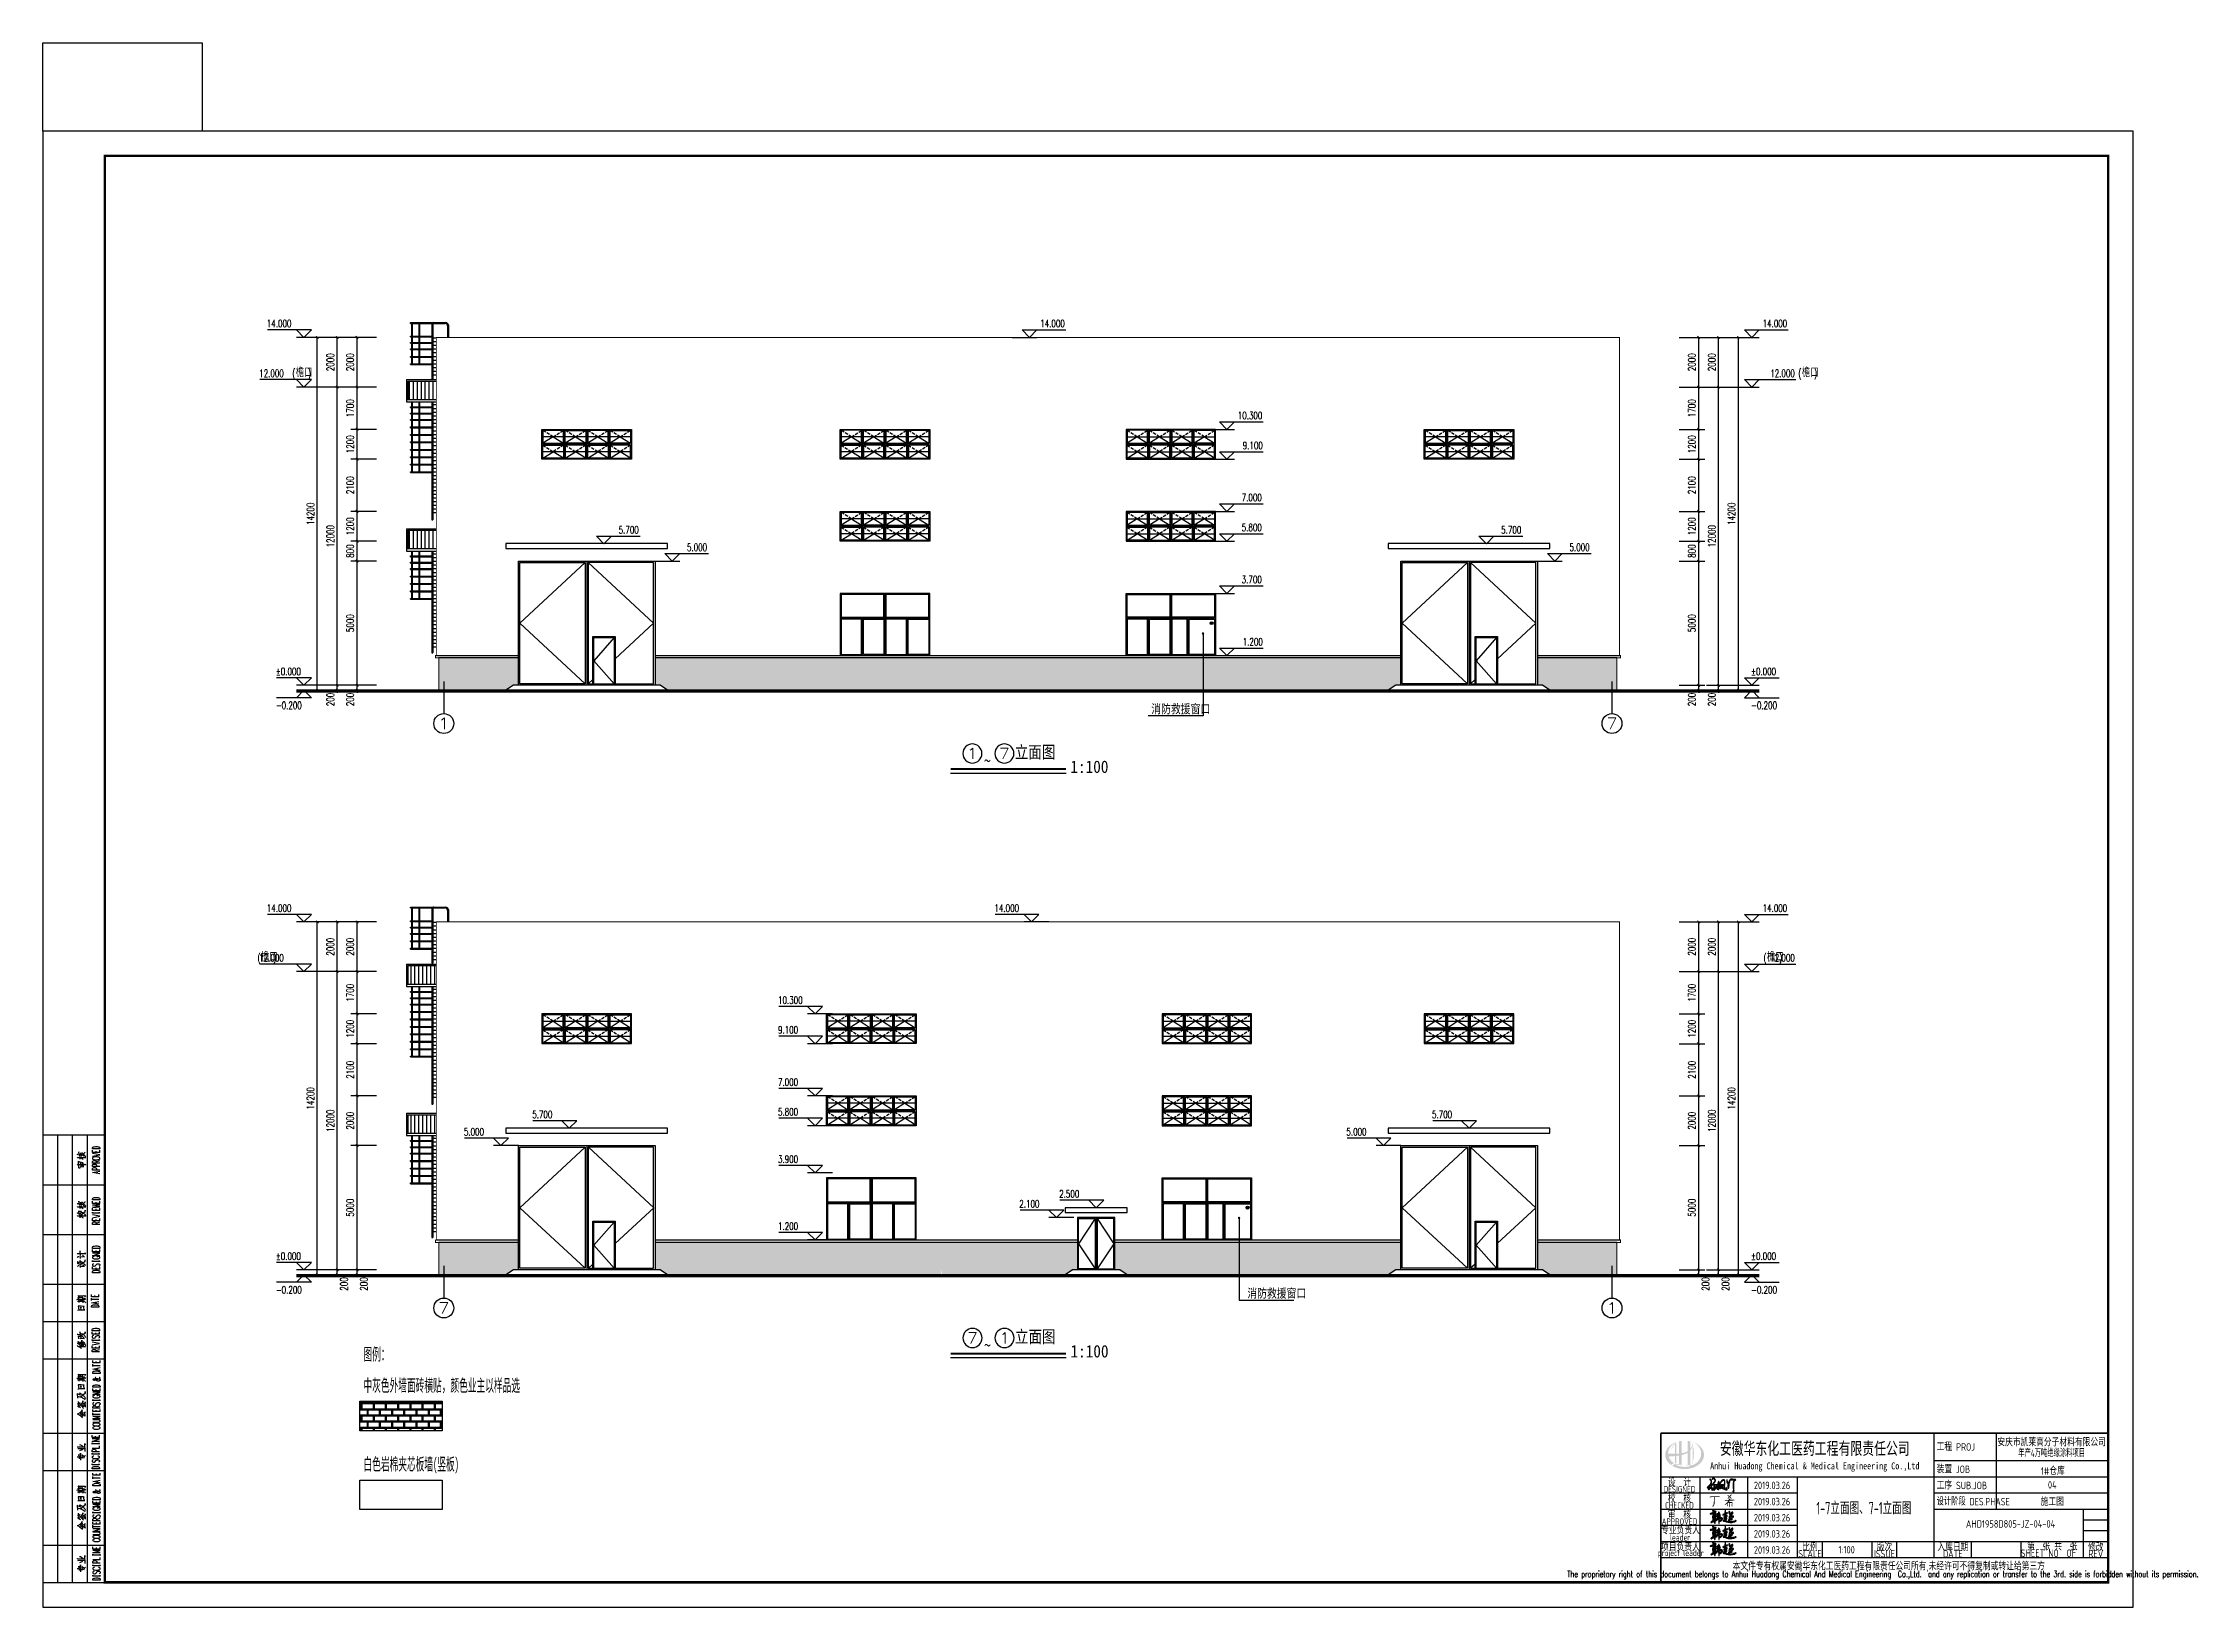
# Model space of a CAD drawing. Extents: x 4267484 to 4395158, y -674551 to -235742.
# Drawn here: x 4301058 to 4387096, y -548644 to -485691 of the extents above; entities that cross this region are included whole.
import ezdxf
from ezdxf.enums import TextEntityAlignment as Align

# ---------------------------------------------------------------- set-up
doc = ezdxf.new("R2010")
doc.units = 0
doc.header["$LTSCALE"] = 1000
doc.header["$MEASUREMENT"] = 0
doc.linetypes.add('DASH', pattern=[0.35, 0.25, -0.1])
doc.layers.get('0').update_dxf_attribs({"linetype": 'CONTINUOUS'})
doc.layers.get('Defpoints').update_dxf_attribs({"linetype": 'CONTINUOUS'})
doc.layers.add('_0', color=7, linetype='CONTINUOUS', lineweight=25)
for name, color, linetype in [('AXIS', 3, 'CONTINUOUS'), ('AXIS_TEXT', 7, 'CONTINUOUS'), ('DIM_ELEV', 3, 'CONTINUOUS'), ('DIM_LEAD', 3, 'CONTINUOUS'), ('HATCH', 8, 'CONTINUOUS'), ('PUB_DIM', 3, 'CONTINUOUS'), ('PUB_HATCH', 8, 'CONTINUOUS'), ('PUB_TEXT', 7, 'CONTINUOUS'), ('PUB_TITLE', 4, 'CONTINUOUS'), ('S-COLU_DIM', 3, 'CONTINUOUS'), ('WINDOW', 4, 'CONTINUOUS'), ('图名', 15, 'CONTINUOUS'), ('填充', 251, 'CONTINUOUS'), ('爬梯', 8, 'CONTINUOUS')]:
    doc.layers.add(name, color=color, linetype=linetype)
doc.styles.add('_HZTXT', font='txt.shx', dxfattribs={"width": 0.8, "bigfont": 'HZTXT.shx'})
doc.styles.add('_TCH_AXIS', font='COMPLEX', dxfattribs={"bigfont": 'GBCBIG'})
doc.styles.add('_TCH_DIM', font='SIMPLEX', dxfattribs={"bigfont": 'GBCBIG'})
doc.styles.add('_TCH_DIM_T3', font='SIMPLEX', dxfattribs={"width": 0.705882, "bigfont": 'GBCBIG'})
doc.styles.add('AHD', font='sceie.shx', dxfattribs={"width": 0.7, "bigfont": 'sceic.shx'})
doc.styles.add('COMPLEX', font='COMPLEX')
doc.styles.add('ECEC_TQ', font='txt_l.shx', dxfattribs={"bigfont": 'hztxt_l.shx'})
doc.styles.add('sceie', font='sceie.shx', dxfattribs={"bigfont": 'sceic.shx'})
doc.styles.add('STYLE-黑体', font='simhei.ttf')
doc.styles.add('宋体', font='', dxfattribs={"width": 0.7})
doc.styles.get('宋体').set_extended_font_data('SimSun')
doc.dimstyles.new('_TCH_ARCH&&100', dxfattribs={"dimtxt": 297.5, "dimasz": 100, "dimexe": 250, "dimexo": 300, "dimgap": 126.25, "dimtad": 1, "dimdec": 0, "dimzin": 0, "dimdsep": 46, "dimtxsty": '_TCH_DIM_T3', "dimblk": 'ARCHTICK', "dimcen": 0.09, "dimclrt": 7, "dimazin": 2, "dimtfac": 1, "dimtdec": 0, "dimtix": 1, "dimtmove": 2, "dimatfit": 3, "dimfxl": 0, "dimtolj": 1, "dimtzin": 0, "dimarcsym": 0})

msp = doc.modelspace()

# ---------------------------------------------------------------- texts
for s, height, style, width, p in [('安徽华东化工医药工程有限责任公司', 500, '宋体', 0.7, (4372352.6, -542244.2)), ('安庆市凯莱高分子材料有限公司', 300, 'sceie', 0.8, (4381881.4, -541974)), ('Anhui Huadong Chemical & Medical Engineering Co.,Ltd', 280, '宋体', 0.85, (4372352.6, -542994.2)), ('年产4万吨绝缘涂料项目', 300, 'sceie', 0.65, (4381881.4, -542409)), ('设  计', 300, 'AHD', 0.8, (4366907.7, -543594.2)), ('设  计', 300, 'AHD', 0.8, (4366907.7, -543594.2)), ('2019.03.26', 300, 'AHD', 0.8, (4370632.5, -543740.8)), ('1#仓库', 300, 'sceie', 0.8, (4381929.2, -543130.2)), ('04', 300, 'sceie', 0.8, (4381907.7, -543719.2)), ('DESIGNED', 250, 'AHD', 0.8, (4366907.7, -543894.2)), ('DESIGNED', 250, 'AHD', 0.8, (4366907.7, -543894.2)), ('CHECKED', 250, 'AHD', 0.8, (4366907.7, -544544.2)), ('CHECKED', 250, 'AHD', 0.8, (4366907.7, -544544.2)), ('校  核', 300, 'AHD', 0.8, (4366907.7, -544244.2)), ('校  核', 300, 'AHD', 0.8, (4366907.7, -544244.2)), ('2019.03.26', 300, 'AHD', 0.8, (4370632.5, -544390.8)), ('1-7立面图、7-1立面图', 500, 'AHD', 0.7, (4374326.6, -544628.2)), ('施工图', 300, 'sceie', 0.8, (4381907.7, -544369.2)), ('APPROVED', 250, 'AHD', 0.8, (4366907.7, -545194.2)), ('APPROVED', 250, 'AHD', 0.8, (4366907.7, -545194.2)), ('专业负责人', 300, 'AHD', 0.8, (4366950.7, -545514.2)), ('审  核', 300, 'AHD', 0.8, (4366907.7, -544894.2)), ('审  核', 300, 'AHD', 0.8, (4366907.7, -544894.2)), ('2019.03.26', 300, 'AHD', 0.8, (4370632.5, -545040.8)), ('project leader', 250, 'AHD', 0.8, (4366957.7, -546494.2)), ('项目负责人', 300, 'AHD', 0.8, (4366947.7, -546194.2)), ('leader', 250, 'AHD', 0.8, (4366937.7, -545834.2)), ('2019.03.26', 300, 'AHD', 0.8, (4370632.5, -545690.8)), ('2019.03.26', 300, 'AHD', 0.8, (4370632.5, -546340.8)), ('比例', 300, 'sceie', 0.8, (4372157.7, -546194.2)), ('1:100', 300, 'sceie', 0.8, (4373633.6, -546331.1)), ('版次', 300, 'sceie', 0.8, (4375157.7, -546194.2)), ('入库日期', 300, 'sceie', 0.8, (4377907.7, -546194.2)), ('SHEET NO  OF  ', 300, 'sceie', 0.8, (4381907.7, -546469.2)), ('第  张 共  张', 300, 'sceie', 0.8, (4381907.7, -546169.2)), ('修改', 300, 'sceie', 0.8, (4383657.7, -546194.2)), ('The proprietary right of this document belongs to Anhui Huadong Chemical And Medical Engineering  Co.,Ltd.  and any replication or transfer to the 3rd. side is forbidden without its permission. ', 250, 'ECEC_TQ', 0.72, (4375157.7, -547344.2)), ('本文件专有权属安徽华东化工医药工程有限责任公司所有,未经许可不得复制或转让给第三方', 300, 'sceie', 0.8, (4375328.8, -546993.1)), ('SCALE', 300, 'sceie', 0.8, (4372157.7, -546494.2)), ('ISSUE', 300, 'sceie', 0.8, (4375157.7, -546494.2)), ('DATE', 300, 'sceie', 0.8, (4377907.7, -546494.2)), ('REV', 300, 'sceie', 0.8, (4383657.7, -546494.2))]:
    msp.add_text(s, height=height, dxfattribs=dict(style=style, width=width)).set_placement(p, align=Align.MIDDLE)
at = {"style": 'sceie'}
for s, width, p in [('工程 PROJ', 0.8, (4377254.6, -542344.2)), ('装置 JOB', 0.8, (4377254.6, -543244.2)), ('工序 SUB.JOB', 0.8, (4377254.6, -543894.2)), ('设计阶段 DES.PHASE', 0.75, (4377254.6, -544544.2))]:
    msp.add_text(s, height=300, dxfattribs=dict(at, width=width)).set_placement(p)
at = {"style": 'sceie', "width": 0.8}
msp.add_attdef('AHD1958D805-JZ-04-04', text='200320-02-040', height=300, dxfattribs=at).set_placement((4380228.5, -545290.4), align=Align.MIDDLE)
at = {"layer": 'AXIS_TEXT', "color": 0, "style": '_TCH_AXIS'}
for s, width, p, p2 in [('1', 2.333333, (4316965.9, -513310.1), (4317418.4, -513310.1)), ('7', 1.5, (4363965.9, -513310.1), (4364418.4, -513310.1)), ('7', 1.5, (4316965.9, -536830.1), (4317418.4, -536830.1)), ('1', 2.333333, (4363965.9, -536830.1), (4364418.4, -536830.1))]:
    msp.add_text(s, height=452.5, dxfattribs=dict(at, width=width)).set_placement(p, p2, align=Align.FIT)
at = {"layer": 'PUB_DIM', "style": '_HZTXT', "width": 0.8}
for p in [(4345657.7, -512708.1, 3517.8), (4349522.4, -536222.5, 3517.8)]:
    msp.add_text('消防救援窗口', height=365.69, dxfattribs=at).set_placement(p)
at = {"layer": 'PUB_TEXT', "style": '_TCH_DIM', "width": 0.705882}
for s, p in [('14.000', (4310072.3, -497139.2)), ('14.000', (4341188.2, -497139.2)), ('14.000', (4370252.1, -497139.2)), ('12.000', (4309765.2, -499141.7)), ('(', (4311095.2, -499141.7)), (')', (4311726.7, -499141.7)), ('12.000', (4370559.2, -499141.7)), ('(', (4371689.2, -499141.7)), (')', (4372320.6, -499141.7)), ('10.300', (4349135.2, -500841.7)), ('9.100', (4349335.2, -502041.7)), ('7.000', (4349295.2, -504141.7)), ('5.700', (4324226.3, -505442.9)), ('5.000', (4326976.1, -506142.9)), ('5.800', (4349295.2, -505341.7)), ('5.700', (4359734.2, -505442.9)), ('5.000', (4362484, -506142.9)), ('3.700', (4349295.2, -507441.7)), ('1.200', (4349335.2, -509941.7)), ('%%P0.000', (4310435.2, -511141.7)), ('%%P0.000', (4369789.1, -511141.7)), ('-0.200', (4310435.2, -512501.7)), ('-0.200', (4369789.1, -512501.7)), ('14.000', (4310072.3, -520659.2)), ('14.000', (4339347.7, -520659.2)), ('14.000', (4370252.1, -520659.2)), ('(', (4309695.2, -522661.7)), ('12.000', (4309765.2, -522661.7)), (')', (4310326.7, -522661.7)), ('(', (4370289.2, -522661.7)), ('12.000', (4370559.2, -522661.7)), (')', (4370920.6, -522661.7)), ('10.300', (4330639.1, -524361.7)), ('9.100', (4330639.1, -525561.7)), ('7.000', (4330639.1, -527661.7)), ('5.700', (4320750.2, -528961.7)), ('5.800', (4330639.1, -528861.7)), ('5.700', (4356950.2, -528961.7)), ('5.000', (4318000.3, -529661.7)), ('5.000', (4353508.2, -529661.7)), ('3.900', (4330639.1, -530761.7)), ('2.100', (4340346.3, -532561.7)), ('2.500', (4341950.3, -532161.7)), ('1.200', (4330639.1, -533461.7)), ('%%P0.000', (4310435.2, -534661.7)), ('%%P0.000', (4369789.1, -534661.7)), ('-0.200', (4310435.2, -536021.7)), ('-0.200', (4369789.1, -536021.7))]:
    msp.add_text(s, height=297.5, dxfattribs=at).set_placement(p)
at = {"layer": 'PUB_TEXT', "style": '_TCH_DIM'}
for p in [(4311235.2, -499141.7), (4371829.2, -499141.7), (4309835.2, -522661.7), (4370429.2, -522661.7)]:
    msp.add_text('檐口', height=337.59, dxfattribs=at).set_placement(p)
at = {"layer": 'PUB_TEXT', "color": 7, "linetype": 'Continuous', "style": 'STYLE-黑体', "width": 0.5}
for s, height, p in [('图例：', 499.79, (4313962.2, -538711.1)), ('中灰色外墙面砖横贴，颜色业主以样品选', 499.794, (4313962.2, -539963.7)), ('白色岩棉夹芯板墙(竖板)', 499.794, (4313962.2, -543132.1))]:
    msp.add_text(s, height=height, dxfattribs=at).set_placement(p)
at = {"layer": '图名', "style": '宋体'}
for s, width, p in [('立面图', 0.8, (4340164.9, -514484.1)), ('~', 0.8, (4338926.8, -514831.4)), ('1:100', 0.9, (4342402.1, -515073.7)), ('立面图', 0.8, (4340169.7, -538004.1)), ('~', 0.8, (4338931.7, -538351.5)), ('1:100', 0.9, (4342406.9, -538593.8))]:
    msp.add_text(s, height=500, dxfattribs=dict(at, width=width)).set_placement(p)

# ---------------------------------------------------------------- blocks, each defined once
blk = doc.blocks.new('_ArchTick')
at = {"color": 0, "linetype": 'ByBlock', "const_width": 0.4}
blk.add_lwpolyline([(-0.5, -0.5), (0.5, 0.5)], dxfattribs=at)
blk = doc.blocks.new('*D191')
at = {"layer": 'Defpoints', "color": 0}
for p in [(4313703, -521066), (4314791, -521066), (4314791, -523067)]:
    blk.add_point(p, dxfattribs=at)
at = {"layer": 'PUB_DIM', "color": 0, "lineweight": -2}
for p, q in [((4314491, -521066), (4313453, -521066)), ((4313703, -523067), (4313703, -521066)), ((4314491, -523067), (4313453, -523067))]:
    blk.add_line(p, q, dxfattribs=at)
at = {"layer": 'PUB_DIM', "color": 0, "lineweight": -2, "xscale": 100, "yscale": 100, "zscale": 100}
for p, rotation in [((4313703, -521066), 90), ((4313703, -523067), 270)]:
    blk.add_blockref('_ArchTick', p, dxfattribs=dict(at, rotation=rotation))
at = {"layer": 'PUB_DIM', "color": 7, "insert": (4313428, -522066), "char_height": 297.5, "attachment_point": 5, "rotation": 90, "style": '_TCH_DIM_T3'}
blk.add_mtext('\\A1;2000', dxfattribs=at)
blk = doc.blocks.new('*D192')
at = {"layer": 'Defpoints', "color": 0}
for p in [(4313703, -523067), (4314791, -523067), (4314791, -524767)]:
    blk.add_point(p, dxfattribs=at)
at = {"layer": 'PUB_DIM', "color": 0, "lineweight": -2}
for p, q in [((4314491, -523067), (4313453, -523067)), ((4313703, -524767), (4313703, -523067)), ((4314491, -524767), (4313453, -524767))]:
    blk.add_line(p, q, dxfattribs=at)
at = {"layer": 'PUB_DIM', "color": 0, "lineweight": -2, "xscale": 100, "yscale": 100, "zscale": 100}
for p, rotation in [((4313703, -523067), 90), ((4313703, -524767), 270)]:
    blk.add_blockref('_ArchTick', p, dxfattribs=dict(at, rotation=rotation))
at = {"layer": 'PUB_DIM', "color": 7, "insert": (4313428, -523917), "char_height": 297.5, "attachment_point": 5, "rotation": 90, "style": '_TCH_DIM_T3'}
blk.add_mtext('\\A1;1700', dxfattribs=at)
blk = doc.blocks.new('*D193')
at = {"layer": 'Defpoints', "color": 0}
for p in [(4313703, -524767), (4314791, -524767), (4314791, -525967)]:
    blk.add_point(p, dxfattribs=at)
at = {"layer": 'PUB_DIM', "color": 0, "lineweight": -2}
for p, q in [((4314491, -524767), (4313453, -524767)), ((4313703, -525967), (4313703, -524767)), ((4314491, -525967), (4313453, -525967))]:
    blk.add_line(p, q, dxfattribs=at)
at = {"layer": 'PUB_DIM', "color": 0, "lineweight": -2, "xscale": 100, "yscale": 100, "zscale": 100}
for p, rotation in [((4313703, -524767), 90), ((4313703, -525967), 270)]:
    blk.add_blockref('_ArchTick', p, dxfattribs=dict(at, rotation=rotation))
at = {"layer": 'PUB_DIM', "color": 7, "insert": (4313428, -525367), "char_height": 297.5, "attachment_point": 5, "rotation": 90, "style": '_TCH_DIM_T3'}
blk.add_mtext('\\A1;1200', dxfattribs=at)
blk = doc.blocks.new('*D194')
at = {"layer": 'Defpoints', "color": 0}
for p in [(4313703, -525967), (4314791, -525967), (4314791, -528067)]:
    blk.add_point(p, dxfattribs=at)
at = {"layer": 'PUB_DIM', "color": 0, "lineweight": -2}
for p, q in [((4314491, -525967), (4313453, -525967)), ((4313703, -528067), (4313703, -525967)), ((4314491, -528067), (4313453, -528067))]:
    blk.add_line(p, q, dxfattribs=at)
at = {"layer": 'PUB_DIM', "color": 0, "lineweight": -2, "xscale": 100, "yscale": 100, "zscale": 100}
for p, rotation in [((4313703, -525967), 90), ((4313703, -528067), 270)]:
    blk.add_blockref('_ArchTick', p, dxfattribs=dict(at, rotation=rotation))
at = {"layer": 'PUB_DIM', "color": 7, "insert": (4313428, -527017), "char_height": 297.5, "attachment_point": 5, "rotation": 90, "style": '_TCH_DIM_T3'}
blk.add_mtext('\\A1;2100', dxfattribs=at)
blk = doc.blocks.new('*D195')
at = {"layer": 'Defpoints', "color": 0}
for p in [(4313703, -528067), (4314791, -528067), (4314791, -530067)]:
    blk.add_point(p, dxfattribs=at)
at = {"layer": 'PUB_DIM', "color": 0, "lineweight": -2}
for p, q in [((4314491, -528067), (4313453, -528067)), ((4313703, -530067), (4313703, -528067)), ((4314491, -530067), (4313453, -530067))]:
    blk.add_line(p, q, dxfattribs=at)
at = {"layer": 'PUB_DIM', "color": 0, "lineweight": -2, "xscale": 100, "yscale": 100, "zscale": 100}
for p, rotation in [((4313703, -528067), 90), ((4313703, -530067), 270)]:
    blk.add_blockref('_ArchTick', p, dxfattribs=dict(at, rotation=rotation))
at = {"layer": 'PUB_DIM', "color": 7, "insert": (4313428, -529067), "char_height": 297.5, "attachment_point": 5, "rotation": 90, "style": '_TCH_DIM_T3'}
blk.add_mtext('\\A1;2000', dxfattribs=at)
blk = doc.blocks.new('*D196')
at = {"layer": 'Defpoints', "color": 0}
for p in [(4313703, -530067), (4314791, -530067), (4314791, -535067)]:
    blk.add_point(p, dxfattribs=at)
at = {"layer": 'PUB_DIM', "color": 0, "lineweight": -2}
for p, q in [((4314491, -530067), (4313453, -530067)), ((4313703, -535067), (4313703, -530067)), ((4314491, -535067), (4313453, -535067))]:
    blk.add_line(p, q, dxfattribs=at)
at = {"layer": 'PUB_DIM', "color": 0, "lineweight": -2, "xscale": 100, "yscale": 100, "zscale": 100}
for p, rotation in [((4313703, -530067), 90), ((4313703, -535067), 270)]:
    blk.add_blockref('_ArchTick', p, dxfattribs=dict(at, rotation=rotation))
at = {"layer": 'PUB_DIM', "color": 7, "insert": (4313428, -532567), "char_height": 297.5, "attachment_point": 5, "rotation": 90, "style": '_TCH_DIM_T3'}
blk.add_mtext('\\A1;5000', dxfattribs=at)
blk = doc.blocks.new('*D197')
at = {"layer": 'Defpoints', "color": 0}
for p in [(4313703, -535067), (4314791, -535067), (4314791, -535267)]:
    blk.add_point(p, dxfattribs=at)
at = {"layer": 'PUB_DIM', "color": 0, "lineweight": -2}
for p, q in [((4314491, -535067), (4313453, -535067)), ((4313703, -535067), (4313703, -534967)), ((4313703, -535267), (4313703, -535067)), ((4314491, -535267), (4313453, -535267)), ((4313703, -535267), (4313703, -535367))]:
    blk.add_line(p, q, dxfattribs=at)
at = {"layer": 'PUB_DIM', "color": 0, "lineweight": -2, "xscale": 100, "yscale": 100, "zscale": 100}
for p, rotation in [((4313703, -535067), 270), ((4313703, -535267), 90)]:
    blk.add_blockref('_ArchTick', p, dxfattribs=dict(at, rotation=rotation))
at = {"layer": 'PUB_DIM', "color": 7, "insert": (4313978, -535637), "char_height": 297.5, "attachment_point": 5, "rotation": 90, "style": '_TCH_DIM_T3'}
blk.add_mtext('\\A1;200', dxfattribs=at)
blk = doc.blocks.new('*D198')
at = {"layer": 'Defpoints', "color": 0}
for p in [(4312103, -521066), (4313691, -521066), (4313691, -535267)]:
    blk.add_point(p, dxfattribs=at)
at = {"layer": 'PUB_DIM', "color": 0, "lineweight": -2}
for p, q in [((4313391, -521066), (4311853, -521066)), ((4312103, -535267), (4312103, -521066)), ((4313391, -535267), (4311853, -535267))]:
    blk.add_line(p, q, dxfattribs=at)
at = {"layer": 'PUB_DIM', "color": 0, "lineweight": -2, "xscale": 100, "yscale": 100, "zscale": 100}
for p, rotation in [((4312103, -521066), 90), ((4312103, -535267), 270)]:
    blk.add_blockref('_ArchTick', p, dxfattribs=dict(at, rotation=rotation))
at = {"layer": 'PUB_DIM', "color": 7, "insert": (4311828, -528166), "char_height": 297.5, "attachment_point": 5, "rotation": 90, "style": '_TCH_DIM_T3'}
blk.add_mtext('\\A1;14200', dxfattribs=at)
blk = doc.blocks.new('*D199')
at = {"layer": 'Defpoints', "color": 0}
for p in [(4312903, -521066), (4313691, -521066), (4313691, -523067)]:
    blk.add_point(p, dxfattribs=at)
at = {"layer": 'PUB_DIM', "color": 0, "lineweight": -2}
for p, q in [((4313391, -521066), (4312653, -521066)), ((4312903, -523067), (4312903, -521066)), ((4313391, -523067), (4312653, -523067))]:
    blk.add_line(p, q, dxfattribs=at)
at = {"layer": 'PUB_DIM', "color": 0, "lineweight": -2, "xscale": 100, "yscale": 100, "zscale": 100}
for p, rotation in [((4312903, -521066), 90), ((4312903, -523067), 270)]:
    blk.add_blockref('_ArchTick', p, dxfattribs=dict(at, rotation=rotation))
at = {"layer": 'PUB_DIM', "color": 7, "insert": (4312628, -522066), "char_height": 297.5, "attachment_point": 5, "rotation": 90, "style": '_TCH_DIM_T3'}
blk.add_mtext('\\A1;2000', dxfattribs=at)
blk = doc.blocks.new('*D200')
at = {"layer": 'Defpoints', "color": 0}
for p in [(4312903, -523067), (4313691, -523067), (4313691, -535067)]:
    blk.add_point(p, dxfattribs=at)
at = {"layer": 'PUB_DIM', "color": 0, "lineweight": -2}
for p, q in [((4313391, -523067), (4312653, -523067)), ((4312903, -535067), (4312903, -523067)), ((4313391, -535067), (4312653, -535067))]:
    blk.add_line(p, q, dxfattribs=at)
at = {"layer": 'PUB_DIM', "color": 0, "lineweight": -2, "xscale": 100, "yscale": 100, "zscale": 100}
for p, rotation in [((4312903, -523067), 90), ((4312903, -535067), 270)]:
    blk.add_blockref('_ArchTick', p, dxfattribs=dict(at, rotation=rotation))
at = {"layer": 'PUB_DIM', "color": 7, "insert": (4312628, -529067), "char_height": 297.5, "attachment_point": 5, "rotation": 90, "style": '_TCH_DIM_T3'}
blk.add_mtext('\\A1;12000', dxfattribs=at)
blk = doc.blocks.new('*D201')
at = {"layer": 'Defpoints', "color": 0}
for p in [(4312903, -535067), (4313691, -535067), (4313691, -535267)]:
    blk.add_point(p, dxfattribs=at)
at = {"layer": 'PUB_DIM', "color": 0, "lineweight": -2}
for p, q in [((4313391, -535067), (4312653, -535067)), ((4312903, -535067), (4312903, -534967)), ((4312903, -535267), (4312903, -535067)), ((4313391, -535267), (4312653, -535267)), ((4312903, -535267), (4312903, -535367))]:
    blk.add_line(p, q, dxfattribs=at)
at = {"layer": 'PUB_DIM', "color": 0, "lineweight": -2, "xscale": 100, "yscale": 100, "zscale": 100}
for p, rotation in [((4312903, -535067), 270), ((4312903, -535267), 90)]:
    blk.add_blockref('_ArchTick', p, dxfattribs=dict(at, rotation=rotation))
at = {"layer": 'PUB_DIM', "color": 7, "insert": (4313178, -535637), "char_height": 297.5, "attachment_point": 5, "rotation": 90, "style": '_TCH_DIM_T3'}
blk.add_mtext('\\A1;200', dxfattribs=at)
blk = doc.blocks.new('*D202')
at = {"layer": 'Defpoints', "color": 0}
for p in [(4366594, -521066), (4367681, -521066), (4366594, -523067)]:
    blk.add_point(p, dxfattribs=at)
at = {"layer": 'PUB_DIM', "color": 0, "lineweight": -2}
for p, q in [((4366894, -521066), (4367931, -521066)), ((4367681, -523067), (4367681, -521066)), ((4366894, -523067), (4367931, -523067))]:
    blk.add_line(p, q, dxfattribs=at)
at = {"layer": 'PUB_DIM', "color": 0, "lineweight": -2, "xscale": 100, "yscale": 100, "zscale": 100}
for p, rotation in [((4367681, -521066), 90), ((4367681, -523067), 270)]:
    blk.add_blockref('_ArchTick', p, dxfattribs=dict(at, rotation=rotation))
at = {"layer": 'PUB_DIM', "color": 7, "insert": (4367406, -522066), "char_height": 297.5, "attachment_point": 5, "rotation": 90, "style": '_TCH_DIM_T3'}
blk.add_mtext('\\A1;2000', dxfattribs=at)
blk = doc.blocks.new('*D203')
at = {"layer": 'Defpoints', "color": 0}
for p in [(4366594, -523067), (4367681, -523067), (4366594, -524767)]:
    blk.add_point(p, dxfattribs=at)
at = {"layer": 'PUB_DIM', "color": 0, "lineweight": -2}
for p, q in [((4366894, -523067), (4367931, -523067)), ((4367681, -524767), (4367681, -523067)), ((4366894, -524767), (4367931, -524767))]:
    blk.add_line(p, q, dxfattribs=at)
at = {"layer": 'PUB_DIM', "color": 0, "lineweight": -2, "xscale": 100, "yscale": 100, "zscale": 100}
for p, rotation in [((4367681, -523067), 90), ((4367681, -524767), 270)]:
    blk.add_blockref('_ArchTick', p, dxfattribs=dict(at, rotation=rotation))
at = {"layer": 'PUB_DIM', "color": 7, "insert": (4367406, -523917), "char_height": 297.5, "attachment_point": 5, "rotation": 90, "style": '_TCH_DIM_T3'}
blk.add_mtext('\\A1;1700', dxfattribs=at)
blk = doc.blocks.new('*D204')
at = {"layer": 'Defpoints', "color": 0}
for p in [(4366594, -524767), (4367681, -524767), (4366594, -525967)]:
    blk.add_point(p, dxfattribs=at)
at = {"layer": 'PUB_DIM', "color": 0, "lineweight": -2}
for p, q in [((4366894, -524767), (4367931, -524767)), ((4367681, -525967), (4367681, -524767)), ((4366894, -525967), (4367931, -525967))]:
    blk.add_line(p, q, dxfattribs=at)
at = {"layer": 'PUB_DIM', "color": 0, "lineweight": -2, "xscale": 100, "yscale": 100, "zscale": 100}
for p, rotation in [((4367681, -524767), 90), ((4367681, -525967), 270)]:
    blk.add_blockref('_ArchTick', p, dxfattribs=dict(at, rotation=rotation))
at = {"layer": 'PUB_DIM', "color": 7, "insert": (4367406, -525367), "char_height": 297.5, "attachment_point": 5, "rotation": 90, "style": '_TCH_DIM_T3'}
blk.add_mtext('\\A1;1200', dxfattribs=at)
blk = doc.blocks.new('*D205')
at = {"layer": 'Defpoints', "color": 0}
for p in [(4366594, -525967), (4367681, -525967), (4366594, -528067)]:
    blk.add_point(p, dxfattribs=at)
at = {"layer": 'PUB_DIM', "color": 0, "lineweight": -2}
for p, q in [((4366894, -525967), (4367931, -525967)), ((4367681, -528067), (4367681, -525967)), ((4366894, -528067), (4367931, -528067))]:
    blk.add_line(p, q, dxfattribs=at)
at = {"layer": 'PUB_DIM', "color": 0, "lineweight": -2, "xscale": 100, "yscale": 100, "zscale": 100}
for p, rotation in [((4367681, -525967), 90), ((4367681, -528067), 270)]:
    blk.add_blockref('_ArchTick', p, dxfattribs=dict(at, rotation=rotation))
at = {"layer": 'PUB_DIM', "color": 7, "insert": (4367406, -527017), "char_height": 297.5, "attachment_point": 5, "rotation": 90, "style": '_TCH_DIM_T3'}
blk.add_mtext('\\A1;2100', dxfattribs=at)
blk = doc.blocks.new('*D206')
at = {"layer": 'Defpoints', "color": 0}
for p in [(4366594, -528067), (4367681, -528067), (4366594, -530067)]:
    blk.add_point(p, dxfattribs=at)
at = {"layer": 'PUB_DIM', "color": 0, "lineweight": -2}
for p, q in [((4366894, -528067), (4367931, -528067)), ((4367681, -530067), (4367681, -528067)), ((4366894, -530067), (4367931, -530067))]:
    blk.add_line(p, q, dxfattribs=at)
at = {"layer": 'PUB_DIM', "color": 0, "lineweight": -2, "xscale": 100, "yscale": 100, "zscale": 100}
for p, rotation in [((4367681, -528067), 90), ((4367681, -530067), 270)]:
    blk.add_blockref('_ArchTick', p, dxfattribs=dict(at, rotation=rotation))
at = {"layer": 'PUB_DIM', "color": 7, "insert": (4367406, -529067), "char_height": 297.5, "attachment_point": 5, "rotation": 90, "style": '_TCH_DIM_T3'}
blk.add_mtext('\\A1;2000', dxfattribs=at)
blk = doc.blocks.new('*D207')
at = {"layer": 'Defpoints', "color": 0}
for p in [(4366594, -530067), (4367681, -530067), (4366594, -535067)]:
    blk.add_point(p, dxfattribs=at)
at = {"layer": 'PUB_DIM', "color": 0, "lineweight": -2}
for p, q in [((4366894, -530067), (4367931, -530067)), ((4367681, -535067), (4367681, -530067)), ((4366894, -535067), (4367931, -535067))]:
    blk.add_line(p, q, dxfattribs=at)
at = {"layer": 'PUB_DIM', "color": 0, "lineweight": -2, "xscale": 100, "yscale": 100, "zscale": 100}
for p, rotation in [((4367681, -530067), 90), ((4367681, -535067), 270)]:
    blk.add_blockref('_ArchTick', p, dxfattribs=dict(at, rotation=rotation))
at = {"layer": 'PUB_DIM', "color": 7, "insert": (4367406, -532567), "char_height": 297.5, "attachment_point": 5, "rotation": 90, "style": '_TCH_DIM_T3'}
blk.add_mtext('\\A1;5000', dxfattribs=at)
blk = doc.blocks.new('*D208')
at = {"layer": 'Defpoints', "color": 0}
for p in [(4366594, -535067), (4367681, -535067), (4366594, -535267)]:
    blk.add_point(p, dxfattribs=at)
at = {"layer": 'PUB_DIM', "color": 0, "lineweight": -2}
for p, q in [((4366894, -535067), (4367931, -535067)), ((4367681, -535067), (4367681, -534967)), ((4367681, -535267), (4367681, -535067)), ((4366894, -535267), (4367931, -535267)), ((4367681, -535267), (4367681, -535367))]:
    blk.add_line(p, q, dxfattribs=at)
at = {"layer": 'PUB_DIM', "color": 0, "lineweight": -2, "xscale": 100, "yscale": 100, "zscale": 100}
for p, rotation in [((4367681, -535067), 270), ((4367681, -535267), 90)]:
    blk.add_blockref('_ArchTick', p, dxfattribs=dict(at, rotation=rotation))
at = {"layer": 'PUB_DIM', "color": 7, "insert": (4367956, -535637), "char_height": 297.5, "attachment_point": 5, "rotation": 90, "style": '_TCH_DIM_T3'}
blk.add_mtext('\\A1;200', dxfattribs=at)
blk = doc.blocks.new('*D209')
at = {"layer": 'Defpoints', "color": 0}
for p in [(4367694, -521066), (4369281, -521066), (4367694, -535267)]:
    blk.add_point(p, dxfattribs=at)
at = {"layer": 'PUB_DIM', "color": 0, "lineweight": -2}
for p, q in [((4367994, -521066), (4369531, -521066)), ((4369281, -535267), (4369281, -521066)), ((4367994, -535267), (4369531, -535267))]:
    blk.add_line(p, q, dxfattribs=at)
at = {"layer": 'PUB_DIM', "color": 0, "lineweight": -2, "xscale": 100, "yscale": 100, "zscale": 100}
for p, rotation in [((4369281, -521066), 90), ((4369281, -535267), 270)]:
    blk.add_blockref('_ArchTick', p, dxfattribs=dict(at, rotation=rotation))
at = {"layer": 'PUB_DIM', "color": 7, "insert": (4369006, -528166), "char_height": 297.5, "attachment_point": 5, "rotation": 90, "style": '_TCH_DIM_T3'}
blk.add_mtext('\\A1;14200', dxfattribs=at)
blk = doc.blocks.new('*D210')
at = {"layer": 'Defpoints', "color": 0}
for p in [(4367694, -521066), (4368481, -521066), (4367694, -523067)]:
    blk.add_point(p, dxfattribs=at)
at = {"layer": 'PUB_DIM', "color": 0, "lineweight": -2}
for p, q in [((4367994, -521066), (4368731, -521066)), ((4368481, -523067), (4368481, -521066)), ((4367994, -523067), (4368731, -523067))]:
    blk.add_line(p, q, dxfattribs=at)
at = {"layer": 'PUB_DIM', "color": 0, "lineweight": -2, "xscale": 100, "yscale": 100, "zscale": 100}
for p, rotation in [((4368481, -521066), 90), ((4368481, -523067), 270)]:
    blk.add_blockref('_ArchTick', p, dxfattribs=dict(at, rotation=rotation))
at = {"layer": 'PUB_DIM', "color": 7, "insert": (4368206, -522066), "char_height": 297.5, "attachment_point": 5, "rotation": 90, "style": '_TCH_DIM_T3'}
blk.add_mtext('\\A1;2000', dxfattribs=at)
blk = doc.blocks.new('*D211')
at = {"layer": 'Defpoints', "color": 0}
for p in [(4367694, -523067), (4368481, -523067), (4367694, -535067)]:
    blk.add_point(p, dxfattribs=at)
at = {"layer": 'PUB_DIM', "color": 0, "lineweight": -2}
for p, q in [((4367994, -523067), (4368731, -523067)), ((4368481, -535067), (4368481, -523067)), ((4367994, -535067), (4368731, -535067))]:
    blk.add_line(p, q, dxfattribs=at)
at = {"layer": 'PUB_DIM', "color": 0, "lineweight": -2, "xscale": 100, "yscale": 100, "zscale": 100}
for p, rotation in [((4368481, -523067), 90), ((4368481, -535067), 270)]:
    blk.add_blockref('_ArchTick', p, dxfattribs=dict(at, rotation=rotation))
at = {"layer": 'PUB_DIM', "color": 7, "insert": (4368206, -529067), "char_height": 297.5, "attachment_point": 5, "rotation": 90, "style": '_TCH_DIM_T3'}
blk.add_mtext('\\A1;12000', dxfattribs=at)
blk = doc.blocks.new('*D212')
at = {"layer": 'Defpoints', "color": 0}
for p in [(4367694, -535067), (4368481, -535067), (4367694, -535267)]:
    blk.add_point(p, dxfattribs=at)
at = {"layer": 'PUB_DIM', "color": 0, "lineweight": -2}
for p, q in [((4367994, -535067), (4368731, -535067)), ((4368481, -535067), (4368481, -534967)), ((4368481, -535267), (4368481, -535067)), ((4367994, -535267), (4368731, -535267)), ((4368481, -535267), (4368481, -535367))]:
    blk.add_line(p, q, dxfattribs=at)
at = {"layer": 'PUB_DIM', "color": 0, "lineweight": -2, "xscale": 100, "yscale": 100, "zscale": 100}
for p, rotation in [((4368481, -535067), 270), ((4368481, -535267), 90)]:
    blk.add_blockref('_ArchTick', p, dxfattribs=dict(at, rotation=rotation))
at = {"layer": 'PUB_DIM', "color": 7, "insert": (4368756, -535637), "char_height": 297.5, "attachment_point": 5, "rotation": 90, "style": '_TCH_DIM_T3'}
blk.add_mtext('\\A1;200', dxfattribs=at)
blk = doc.blocks.new('*D213')
at = {"layer": 'Defpoints', "color": 0}
for p in [(4313703, -497546), (4314791, -497546), (4314791, -499547)]:
    blk.add_point(p, dxfattribs=at)
at = {"layer": 'PUB_DIM', "color": 0, "lineweight": -2}
for p, q in [((4314491, -497546), (4313453, -497546)), ((4313703, -499547), (4313703, -497546)), ((4314491, -499547), (4313453, -499547))]:
    blk.add_line(p, q, dxfattribs=at)
at = {"layer": 'PUB_DIM', "color": 0, "lineweight": -2, "xscale": 100, "yscale": 100, "zscale": 100}
for p, rotation in [((4313703, -497546), 90), ((4313703, -499547), 270)]:
    blk.add_blockref('_ArchTick', p, dxfattribs=dict(at, rotation=rotation))
at = {"layer": 'PUB_DIM', "color": 7, "insert": (4313428, -498546), "char_height": 297.5, "attachment_point": 5, "rotation": 90, "style": '_TCH_DIM_T3'}
blk.add_mtext('\\A1;2000', dxfattribs=at)
blk = doc.blocks.new('*D214')
at = {"layer": 'Defpoints', "color": 0}
for p in [(4313703, -499547), (4314791, -499547), (4314791, -501247)]:
    blk.add_point(p, dxfattribs=at)
at = {"layer": 'PUB_DIM', "color": 0, "lineweight": -2}
for p, q in [((4314491, -499547), (4313453, -499547)), ((4313703, -501247), (4313703, -499547)), ((4314491, -501247), (4313453, -501247))]:
    blk.add_line(p, q, dxfattribs=at)
at = {"layer": 'PUB_DIM', "color": 0, "lineweight": -2, "xscale": 100, "yscale": 100, "zscale": 100}
for p, rotation in [((4313703, -499547), 90), ((4313703, -501247), 270)]:
    blk.add_blockref('_ArchTick', p, dxfattribs=dict(at, rotation=rotation))
at = {"layer": 'PUB_DIM', "color": 7, "insert": (4313428, -500397), "char_height": 297.5, "attachment_point": 5, "rotation": 90, "style": '_TCH_DIM_T3'}
blk.add_mtext('\\A1;1700', dxfattribs=at)
blk = doc.blocks.new('*D215')
at = {"layer": 'Defpoints', "color": 0}
for p in [(4313703, -501247), (4314791, -501247), (4314791, -502447)]:
    blk.add_point(p, dxfattribs=at)
at = {"layer": 'PUB_DIM', "color": 0, "lineweight": -2}
for p, q in [((4314491, -501247), (4313453, -501247)), ((4313703, -502447), (4313703, -501247)), ((4314491, -502447), (4313453, -502447))]:
    blk.add_line(p, q, dxfattribs=at)
at = {"layer": 'PUB_DIM', "color": 0, "lineweight": -2, "xscale": 100, "yscale": 100, "zscale": 100}
for p, rotation in [((4313703, -501247), 90), ((4313703, -502447), 270)]:
    blk.add_blockref('_ArchTick', p, dxfattribs=dict(at, rotation=rotation))
at = {"layer": 'PUB_DIM', "color": 7, "insert": (4313428, -501847), "char_height": 297.5, "attachment_point": 5, "rotation": 90, "style": '_TCH_DIM_T3'}
blk.add_mtext('\\A1;1200', dxfattribs=at)
blk = doc.blocks.new('*D216')
at = {"layer": 'Defpoints', "color": 0}
for p in [(4313703, -502447), (4314791, -502447), (4314791, -504547)]:
    blk.add_point(p, dxfattribs=at)
at = {"layer": 'PUB_DIM', "color": 0, "lineweight": -2}
for p, q in [((4314491, -502447), (4313453, -502447)), ((4313703, -504547), (4313703, -502447)), ((4314491, -504547), (4313453, -504547))]:
    blk.add_line(p, q, dxfattribs=at)
at = {"layer": 'PUB_DIM', "color": 0, "lineweight": -2, "xscale": 100, "yscale": 100, "zscale": 100}
for p, rotation in [((4313703, -502447), 90), ((4313703, -504547), 270)]:
    blk.add_blockref('_ArchTick', p, dxfattribs=dict(at, rotation=rotation))
at = {"layer": 'PUB_DIM', "color": 7, "insert": (4313428, -503497), "char_height": 297.5, "attachment_point": 5, "rotation": 90, "style": '_TCH_DIM_T3'}
blk.add_mtext('\\A1;2100', dxfattribs=at)
blk = doc.blocks.new('*D217')
at = {"layer": 'Defpoints', "color": 0}
for p in [(4313703, -504547), (4314791, -504547), (4314791, -505747)]:
    blk.add_point(p, dxfattribs=at)
at = {"layer": 'PUB_DIM', "color": 0, "lineweight": -2}
for p, q in [((4314491, -504547), (4313453, -504547)), ((4313703, -505747), (4313703, -504547)), ((4314491, -505747), (4313453, -505747))]:
    blk.add_line(p, q, dxfattribs=at)
at = {"layer": 'PUB_DIM', "color": 0, "lineweight": -2, "xscale": 100, "yscale": 100, "zscale": 100}
for p, rotation in [((4313703, -504547), 90), ((4313703, -505747), 270)]:
    blk.add_blockref('_ArchTick', p, dxfattribs=dict(at, rotation=rotation))
at = {"layer": 'PUB_DIM', "color": 7, "insert": (4313428, -505147), "char_height": 297.5, "attachment_point": 5, "rotation": 90, "style": '_TCH_DIM_T3'}
blk.add_mtext('\\A1;1200', dxfattribs=at)
blk = doc.blocks.new('*D218')
at = {"layer": 'Defpoints', "color": 0}
for p in [(4313703, -505747), (4314791, -505747), (4314791, -506547)]:
    blk.add_point(p, dxfattribs=at)
at = {"layer": 'PUB_DIM', "color": 0, "lineweight": -2}
for p, q in [((4314491, -505747), (4313453, -505747)), ((4313703, -506547), (4313703, -505747)), ((4314491, -506547), (4313453, -506547))]:
    blk.add_line(p, q, dxfattribs=at)
at = {"layer": 'PUB_DIM', "color": 0, "lineweight": -2, "xscale": 100, "yscale": 100, "zscale": 100}
for p, rotation in [((4313703, -505747), 90), ((4313703, -506547), 270)]:
    blk.add_blockref('_ArchTick', p, dxfattribs=dict(at, rotation=rotation))
at = {"layer": 'PUB_DIM', "color": 7, "insert": (4313428, -506147), "char_height": 297.5, "attachment_point": 5, "rotation": 90, "style": '_TCH_DIM_T3'}
blk.add_mtext('\\A1;800', dxfattribs=at)
blk = doc.blocks.new('*D219')
at = {"layer": 'Defpoints', "color": 0}
for p in [(4313703, -506547), (4314791, -506547), (4314791, -511547)]:
    blk.add_point(p, dxfattribs=at)
at = {"layer": 'PUB_DIM', "color": 0, "lineweight": -2}
for p, q in [((4314491, -506547), (4313453, -506547)), ((4313703, -511547), (4313703, -506547)), ((4314491, -511547), (4313453, -511547))]:
    blk.add_line(p, q, dxfattribs=at)
at = {"layer": 'PUB_DIM', "color": 0, "lineweight": -2, "xscale": 100, "yscale": 100, "zscale": 100}
for p, rotation in [((4313703, -506547), 90), ((4313703, -511547), 270)]:
    blk.add_blockref('_ArchTick', p, dxfattribs=dict(at, rotation=rotation))
at = {"layer": 'PUB_DIM', "color": 7, "insert": (4313428, -509047), "char_height": 297.5, "attachment_point": 5, "rotation": 90, "style": '_TCH_DIM_T3'}
blk.add_mtext('\\A1;5000', dxfattribs=at)
blk = doc.blocks.new('*D220')
at = {"layer": 'Defpoints', "color": 0}
for p in [(4313703, -511547), (4314791, -511547), (4314791, -511747)]:
    blk.add_point(p, dxfattribs=at)
at = {"layer": 'PUB_DIM', "color": 0, "lineweight": -2}
for p, q in [((4314491, -511547), (4313453, -511547)), ((4314491, -511747), (4313453, -511747)), ((4313703, -511547), (4313703, -511447)), ((4313703, -511747), (4313703, -511547)), ((4313703, -511747), (4313703, -511847))]:
    blk.add_line(p, q, dxfattribs=at)
at = {"layer": 'PUB_DIM', "color": 0, "lineweight": -2, "xscale": 100, "yscale": 100, "zscale": 100}
for p, rotation in [((4313703, -511547), 270), ((4313703, -511747), 90)]:
    blk.add_blockref('_ArchTick', p, dxfattribs=dict(at, rotation=rotation))
at = {"layer": 'PUB_DIM', "color": 7, "insert": (4313428, -512117), "char_height": 297.5, "attachment_point": 5, "rotation": 90, "style": '_TCH_DIM_T3'}
blk.add_mtext('\\A1;200', dxfattribs=at)
blk = doc.blocks.new('*D221')
at = {"layer": 'Defpoints', "color": 0}
for p in [(4312103, -497546), (4313691, -497546), (4313691, -511747)]:
    blk.add_point(p, dxfattribs=at)
at = {"layer": 'PUB_DIM', "color": 0, "lineweight": -2}
for p, q in [((4313391, -497546), (4311853, -497546)), ((4312103, -511747), (4312103, -497546)), ((4313391, -511747), (4311853, -511747))]:
    blk.add_line(p, q, dxfattribs=at)
at = {"layer": 'PUB_DIM', "color": 0, "lineweight": -2, "xscale": 100, "yscale": 100, "zscale": 100}
for p, rotation in [((4312103, -497546), 90), ((4312103, -511747), 270)]:
    blk.add_blockref('_ArchTick', p, dxfattribs=dict(at, rotation=rotation))
at = {"layer": 'PUB_DIM', "color": 7, "insert": (4311828, -504646), "char_height": 297.5, "attachment_point": 5, "rotation": 90, "style": '_TCH_DIM_T3'}
blk.add_mtext('\\A1;14200', dxfattribs=at)
blk = doc.blocks.new('*D222')
at = {"layer": 'Defpoints', "color": 0}
for p in [(4312903, -497546), (4313691, -497546), (4313691, -499547)]:
    blk.add_point(p, dxfattribs=at)
at = {"layer": 'PUB_DIM', "color": 0, "lineweight": -2}
for p, q in [((4313391, -497546), (4312653, -497546)), ((4312903, -499547), (4312903, -497546)), ((4313391, -499547), (4312653, -499547))]:
    blk.add_line(p, q, dxfattribs=at)
at = {"layer": 'PUB_DIM', "color": 0, "lineweight": -2, "xscale": 100, "yscale": 100, "zscale": 100}
for p, rotation in [((4312903, -497546), 90), ((4312903, -499547), 270)]:
    blk.add_blockref('_ArchTick', p, dxfattribs=dict(at, rotation=rotation))
at = {"layer": 'PUB_DIM', "color": 7, "insert": (4312628, -498546), "char_height": 297.5, "attachment_point": 5, "rotation": 90, "style": '_TCH_DIM_T3'}
blk.add_mtext('\\A1;2000', dxfattribs=at)
blk = doc.blocks.new('*D223')
at = {"layer": 'Defpoints', "color": 0}
for p in [(4312903, -499547), (4313691, -499547), (4313691, -511547)]:
    blk.add_point(p, dxfattribs=at)
at = {"layer": 'PUB_DIM', "color": 0, "lineweight": -2}
for p, q in [((4313391, -499547), (4312653, -499547)), ((4312903, -511547), (4312903, -499547)), ((4313391, -511547), (4312653, -511547))]:
    blk.add_line(p, q, dxfattribs=at)
at = {"layer": 'PUB_DIM', "color": 0, "lineweight": -2, "xscale": 100, "yscale": 100, "zscale": 100}
for p, rotation in [((4312903, -499547), 90), ((4312903, -511547), 270)]:
    blk.add_blockref('_ArchTick', p, dxfattribs=dict(at, rotation=rotation))
at = {"layer": 'PUB_DIM', "color": 7, "insert": (4312628, -505547), "char_height": 297.5, "attachment_point": 5, "rotation": 90, "style": '_TCH_DIM_T3'}
blk.add_mtext('\\A1;12000', dxfattribs=at)
blk = doc.blocks.new('*D224')
at = {"layer": 'Defpoints', "color": 0}
for p in [(4312903, -511547), (4313691, -511547), (4313691, -511747)]:
    blk.add_point(p, dxfattribs=at)
at = {"layer": 'PUB_DIM', "color": 0, "lineweight": -2}
for p, q in [((4313391, -511547), (4312653, -511547)), ((4313391, -511747), (4312653, -511747)), ((4312903, -511547), (4312903, -511447)), ((4312903, -511747), (4312903, -511547)), ((4312903, -511747), (4312903, -511847))]:
    blk.add_line(p, q, dxfattribs=at)
at = {"layer": 'PUB_DIM', "color": 0, "lineweight": -2, "xscale": 100, "yscale": 100, "zscale": 100}
for p, rotation in [((4312903, -511547), 270), ((4312903, -511747), 90)]:
    blk.add_blockref('_ArchTick', p, dxfattribs=dict(at, rotation=rotation))
at = {"layer": 'PUB_DIM', "color": 7, "insert": (4312628, -512117), "char_height": 297.5, "attachment_point": 5, "rotation": 90, "style": '_TCH_DIM_T3'}
blk.add_mtext('\\A1;200', dxfattribs=at)
blk = doc.blocks.new('*D225')
at = {"layer": 'Defpoints', "color": 0}
for p in [(4366594, -497546), (4367681, -497546), (4366594, -499547)]:
    blk.add_point(p, dxfattribs=at)
at = {"layer": 'PUB_DIM', "color": 0, "lineweight": -2}
for p, q in [((4366894, -497546), (4367931, -497546)), ((4367681, -499547), (4367681, -497546)), ((4366894, -499547), (4367931, -499547))]:
    blk.add_line(p, q, dxfattribs=at)
at = {"layer": 'PUB_DIM', "color": 0, "lineweight": -2, "xscale": 100, "yscale": 100, "zscale": 100}
for p, rotation in [((4367681, -497546), 90), ((4367681, -499547), 270)]:
    blk.add_blockref('_ArchTick', p, dxfattribs=dict(at, rotation=rotation))
at = {"layer": 'PUB_DIM', "color": 7, "insert": (4367406, -498546), "char_height": 297.5, "attachment_point": 5, "rotation": 90, "style": '_TCH_DIM_T3'}
blk.add_mtext('\\A1;2000', dxfattribs=at)
blk = doc.blocks.new('*D226')
at = {"layer": 'Defpoints', "color": 0}
for p in [(4366594, -499547), (4367681, -499547), (4366594, -501247)]:
    blk.add_point(p, dxfattribs=at)
at = {"layer": 'PUB_DIM', "color": 0, "lineweight": -2}
for p, q in [((4366894, -499547), (4367931, -499547)), ((4367681, -501247), (4367681, -499547)), ((4366894, -501247), (4367931, -501247))]:
    blk.add_line(p, q, dxfattribs=at)
at = {"layer": 'PUB_DIM', "color": 0, "lineweight": -2, "xscale": 100, "yscale": 100, "zscale": 100}
for p, rotation in [((4367681, -499547), 90), ((4367681, -501247), 270)]:
    blk.add_blockref('_ArchTick', p, dxfattribs=dict(at, rotation=rotation))
at = {"layer": 'PUB_DIM', "color": 7, "insert": (4367406, -500397), "char_height": 297.5, "attachment_point": 5, "rotation": 90, "style": '_TCH_DIM_T3'}
blk.add_mtext('\\A1;1700', dxfattribs=at)
blk = doc.blocks.new('*D227')
at = {"layer": 'Defpoints', "color": 0}
for p in [(4366594, -501247), (4367681, -501247), (4366594, -502447)]:
    blk.add_point(p, dxfattribs=at)
at = {"layer": 'PUB_DIM', "color": 0, "lineweight": -2}
for p, q in [((4366894, -501247), (4367931, -501247)), ((4367681, -502447), (4367681, -501247)), ((4366894, -502447), (4367931, -502447))]:
    blk.add_line(p, q, dxfattribs=at)
at = {"layer": 'PUB_DIM', "color": 0, "lineweight": -2, "xscale": 100, "yscale": 100, "zscale": 100}
for p, rotation in [((4367681, -501247), 90), ((4367681, -502447), 270)]:
    blk.add_blockref('_ArchTick', p, dxfattribs=dict(at, rotation=rotation))
at = {"layer": 'PUB_DIM', "color": 7, "insert": (4367406, -501847), "char_height": 297.5, "attachment_point": 5, "rotation": 90, "style": '_TCH_DIM_T3'}
blk.add_mtext('\\A1;1200', dxfattribs=at)
blk = doc.blocks.new('*D228')
at = {"layer": 'Defpoints', "color": 0}
for p in [(4366594, -502447), (4367681, -502447), (4366594, -504547)]:
    blk.add_point(p, dxfattribs=at)
at = {"layer": 'PUB_DIM', "color": 0, "lineweight": -2}
for p, q in [((4366894, -502447), (4367931, -502447)), ((4367681, -504547), (4367681, -502447)), ((4366894, -504547), (4367931, -504547))]:
    blk.add_line(p, q, dxfattribs=at)
at = {"layer": 'PUB_DIM', "color": 0, "lineweight": -2, "xscale": 100, "yscale": 100, "zscale": 100}
for p, rotation in [((4367681, -502447), 90), ((4367681, -504547), 270)]:
    blk.add_blockref('_ArchTick', p, dxfattribs=dict(at, rotation=rotation))
at = {"layer": 'PUB_DIM', "color": 7, "insert": (4367406, -503497), "char_height": 297.5, "attachment_point": 5, "rotation": 90, "style": '_TCH_DIM_T3'}
blk.add_mtext('\\A1;2100', dxfattribs=at)
blk = doc.blocks.new('*D229')
at = {"layer": 'Defpoints', "color": 0}
for p in [(4366594, -504547), (4367681, -504547), (4366594, -505747)]:
    blk.add_point(p, dxfattribs=at)
at = {"layer": 'PUB_DIM', "color": 0, "lineweight": -2}
for p, q in [((4366894, -504547), (4367931, -504547)), ((4367681, -505747), (4367681, -504547)), ((4366894, -505747), (4367931, -505747))]:
    blk.add_line(p, q, dxfattribs=at)
at = {"layer": 'PUB_DIM', "color": 0, "lineweight": -2, "xscale": 100, "yscale": 100, "zscale": 100}
for p, rotation in [((4367681, -504547), 90), ((4367681, -505747), 270)]:
    blk.add_blockref('_ArchTick', p, dxfattribs=dict(at, rotation=rotation))
at = {"layer": 'PUB_DIM', "color": 7, "insert": (4367406, -505147), "char_height": 297.5, "attachment_point": 5, "rotation": 90, "style": '_TCH_DIM_T3'}
blk.add_mtext('\\A1;1200', dxfattribs=at)
blk = doc.blocks.new('*D230')
at = {"layer": 'Defpoints', "color": 0}
for p in [(4366594, -505747), (4367681, -505747), (4366594, -506547)]:
    blk.add_point(p, dxfattribs=at)
at = {"layer": 'PUB_DIM', "color": 0, "lineweight": -2}
for p, q in [((4366894, -505747), (4367931, -505747)), ((4367681, -506547), (4367681, -505747)), ((4366894, -506547), (4367931, -506547))]:
    blk.add_line(p, q, dxfattribs=at)
at = {"layer": 'PUB_DIM', "color": 0, "lineweight": -2, "xscale": 100, "yscale": 100, "zscale": 100}
for p, rotation in [((4367681, -505747), 90), ((4367681, -506547), 270)]:
    blk.add_blockref('_ArchTick', p, dxfattribs=dict(at, rotation=rotation))
at = {"layer": 'PUB_DIM', "color": 7, "insert": (4367406, -506147), "char_height": 297.5, "attachment_point": 5, "rotation": 90, "style": '_TCH_DIM_T3'}
blk.add_mtext('\\A1;800', dxfattribs=at)
blk = doc.blocks.new('*D231')
at = {"layer": 'Defpoints', "color": 0}
for p in [(4366594, -506547), (4367681, -506547), (4366594, -511547)]:
    blk.add_point(p, dxfattribs=at)
at = {"layer": 'PUB_DIM', "color": 0, "lineweight": -2}
for p, q in [((4366894, -506547), (4367931, -506547)), ((4367681, -511547), (4367681, -506547)), ((4366894, -511547), (4367931, -511547))]:
    blk.add_line(p, q, dxfattribs=at)
at = {"layer": 'PUB_DIM', "color": 0, "lineweight": -2, "xscale": 100, "yscale": 100, "zscale": 100}
for p, rotation in [((4367681, -506547), 90), ((4367681, -511547), 270)]:
    blk.add_blockref('_ArchTick', p, dxfattribs=dict(at, rotation=rotation))
at = {"layer": 'PUB_DIM', "color": 7, "insert": (4367406, -509047), "char_height": 297.5, "attachment_point": 5, "rotation": 90, "style": '_TCH_DIM_T3'}
blk.add_mtext('\\A1;5000', dxfattribs=at)
blk = doc.blocks.new('*D232')
at = {"layer": 'Defpoints', "color": 0}
for p in [(4366594, -511547), (4366594, -511747), (4367681, -511547)]:
    blk.add_point(p, dxfattribs=at)
at = {"layer": 'PUB_DIM', "color": 0, "lineweight": -2}
for p, q in [((4366894, -511547), (4367931, -511547)), ((4366894, -511747), (4367931, -511747)), ((4367681, -511547), (4367681, -511447)), ((4367681, -511747), (4367681, -511547)), ((4367681, -511747), (4367681, -511847))]:
    blk.add_line(p, q, dxfattribs=at)
at = {"layer": 'PUB_DIM', "color": 0, "lineweight": -2, "xscale": 100, "yscale": 100, "zscale": 100}
for p, rotation in [((4367681, -511547), 270), ((4367681, -511747), 90)]:
    blk.add_blockref('_ArchTick', p, dxfattribs=dict(at, rotation=rotation))
at = {"layer": 'PUB_DIM', "color": 7, "insert": (4367406, -512117), "char_height": 297.5, "attachment_point": 5, "rotation": 90, "style": '_TCH_DIM_T3'}
blk.add_mtext('\\A1;200', dxfattribs=at)
blk = doc.blocks.new('*D233')
at = {"layer": 'Defpoints', "color": 0}
for p in [(4367694, -497546), (4369281, -497546), (4367694, -511747)]:
    blk.add_point(p, dxfattribs=at)
at = {"layer": 'PUB_DIM', "color": 0, "lineweight": -2}
for p, q in [((4367994, -497546), (4369531, -497546)), ((4369281, -511747), (4369281, -497546)), ((4367994, -511747), (4369531, -511747))]:
    blk.add_line(p, q, dxfattribs=at)
at = {"layer": 'PUB_DIM', "color": 0, "lineweight": -2, "xscale": 100, "yscale": 100, "zscale": 100}
for p, rotation in [((4369281, -497546), 90), ((4369281, -511747), 270)]:
    blk.add_blockref('_ArchTick', p, dxfattribs=dict(at, rotation=rotation))
at = {"layer": 'PUB_DIM', "color": 7, "insert": (4369006, -504646), "char_height": 297.5, "attachment_point": 5, "rotation": 90, "style": '_TCH_DIM_T3'}
blk.add_mtext('\\A1;14200', dxfattribs=at)
blk = doc.blocks.new('*D234')
at = {"layer": 'Defpoints', "color": 0}
for p in [(4367694, -497546), (4368481, -497546), (4367694, -499547)]:
    blk.add_point(p, dxfattribs=at)
at = {"layer": 'PUB_DIM', "color": 0, "lineweight": -2}
for p, q in [((4367994, -497546), (4368731, -497546)), ((4368481, -499547), (4368481, -497546)), ((4367994, -499547), (4368731, -499547))]:
    blk.add_line(p, q, dxfattribs=at)
at = {"layer": 'PUB_DIM', "color": 0, "lineweight": -2, "xscale": 100, "yscale": 100, "zscale": 100}
for p, rotation in [((4368481, -497546), 90), ((4368481, -499547), 270)]:
    blk.add_blockref('_ArchTick', p, dxfattribs=dict(at, rotation=rotation))
at = {"layer": 'PUB_DIM', "color": 7, "insert": (4368206, -498546), "char_height": 297.5, "attachment_point": 5, "rotation": 90, "style": '_TCH_DIM_T3'}
blk.add_mtext('\\A1;2000', dxfattribs=at)
blk = doc.blocks.new('*D235')
at = {"layer": 'Defpoints', "color": 0}
for p in [(4367694, -499547), (4368481, -499547), (4367694, -511547)]:
    blk.add_point(p, dxfattribs=at)
at = {"layer": 'PUB_DIM', "color": 0, "lineweight": -2}
for p, q in [((4367994, -499547), (4368731, -499547)), ((4368481, -511547), (4368481, -499547)), ((4367994, -511547), (4368731, -511547))]:
    blk.add_line(p, q, dxfattribs=at)
at = {"layer": 'PUB_DIM', "color": 0, "lineweight": -2, "xscale": 100, "yscale": 100, "zscale": 100}
for p, rotation in [((4368481, -499547), 90), ((4368481, -511547), 270)]:
    blk.add_blockref('_ArchTick', p, dxfattribs=dict(at, rotation=rotation))
at = {"layer": 'PUB_DIM', "color": 7, "insert": (4368206, -505547), "char_height": 297.5, "attachment_point": 5, "rotation": 90, "style": '_TCH_DIM_T3'}
blk.add_mtext('\\A1;12000', dxfattribs=at)
blk = doc.blocks.new('*D236')
at = {"layer": 'Defpoints', "color": 0}
for p in [(4367694, -511547), (4367694, -511747), (4368481, -511547)]:
    blk.add_point(p, dxfattribs=at)
at = {"layer": 'PUB_DIM', "color": 0, "lineweight": -2}
for p, q in [((4367994, -511547), (4368731, -511547)), ((4367994, -511747), (4368731, -511747)), ((4368481, -511547), (4368481, -511447)), ((4368481, -511747), (4368481, -511547)), ((4368481, -511747), (4368481, -511847))]:
    blk.add_line(p, q, dxfattribs=at)
at = {"layer": 'PUB_DIM', "color": 0, "lineweight": -2, "xscale": 100, "yscale": 100, "zscale": 100}
for p, rotation in [((4368481, -511547), 270), ((4368481, -511747), 90)]:
    blk.add_blockref('_ArchTick', p, dxfattribs=dict(at, rotation=rotation))
at = {"layer": 'PUB_DIM', "color": 7, "insert": (4368206, -512117), "char_height": 297.5, "attachment_point": 5, "rotation": 90, "style": '_TCH_DIM_T3'}
blk.add_mtext('\\A1;200', dxfattribs=at)
blk = doc.blocks.new('韩超')
h = blk.add_hatch(color=256)
h.dxf.hatch_style = 1
h.paths.add_polyline_path([(0.787849, 0.514197), (0.777955, 0.527898), (0.77346, 0.562754), (0.78123, 0.586063), (0.805739, 0.61125), (0.805739, 0.625142), (0.819631, 0.625142), (0.818004, 0.635027), (0.823773, 0.643681), (0.833523, 0.64598), (0.860867, 0.674873), (0.870953, 0.696725), (0.875199, 0.736279), (0.836353, 0.74757), (0.816903, 0.753127), (0.777955, 0.764063), (0.777955, 0.777955), (0.791847, 0.777955), (0.791847, 0.819631), (0.801775, 0.820971), (0.80763, 0.824875), (0.812685, 0.833523), (0.832189, 0.847055), (0.839321, 0.866071), (0.833523, 0.889091), (0.791847, 0.889091), (0.776856, 0.916298), (0.7735, 0.934755), (0.777955, 0.965498), (0.770329, 0.984025), (0.756314, 0.993368), (0.736279, 0.993282), (0.716867, 0.977277), (0.713907, 0.950644), (0.729333, 0.930768), (0.740061, 0.911103), (0.737625, 0.891618), (0.722387, 0.875199), (0.694603, 0.875199), (0.683489, 0.864086), (0.677932, 0.858529), (0.666819, 0.847415), (0.638572, 0.845181), (0.624291, 0.842325), (0.597358, 0.833523), (0.597358, 0.791847), (0.643081, 0.794876), (0.666726, 0.800787), (0.708495, 0.819631), (0.708495, 0.833523), (0.736279, 0.833523), (0.736279, 0.791847), (0.718733, 0.774249), (0.705317, 0.767541), (0.680711, 0.764063), (0.680711, 0.750171), (0.666819, 0.750171), (0.658732, 0.72359), (0.639033, 0.708815), (0.61125, 0.708495), (0.596777, 0.690733), (0.592946, 0.675409), (0.597358, 0.652926), (0.623512, 0.642026), (0.64687, 0.646697), (0.666819, 0.666819), (0.722387, 0.666819), (0.738834, 0.631134), (0.742077, 0.608437), (0.736279, 0.569574), (0.708495, 0.569574), (0.682162, 0.535076), (0.663824, 0.519794), (0.625142, 0.500114), (0.625142, 0.47233), (0.61125, 0.47233), (0.589715, 0.441777), (0.574435, 0.428025), (0.54179, 0.409816), (0.527664, 0.400538), (0.510468, 0.403404), (0.500114, 0.416762), (0.500114, 0.569574), (0.524623, 0.594762), (0.532393, 0.618071), (0.527898, 0.652926), (0.514006, 0.652926), (0.514006, 0.847415), (0.500114, 0.847415), (0.500114, 0.875199), (0.486416, 0.877514), (0.478388, 0.883536), (0.47233, 0.896037), (0.438162, 0.892345), (0.420863, 0.888021), (0.388977, 0.875199), (0.388977, 0.847415), (0.375085, 0.847415), (0.379444, 0.836821), (0.376971, 0.826928), (0.368139, 0.819631), (0.356965, 0.793593), (0.353947, 0.778504), (0.354247, 0.750171), (0.337644, 0.741703), (0.330222, 0.726858), (0.333409, 0.708495), (0.347301, 0.708495), (0.347301, 0.666819), (0.332737, 0.655189), (0.327028, 0.643772), (0.326463, 0.625142), (0.32344, 0.619715), (0.327253, 0.612088), (0.333409, 0.61125), (0.333409, 0.583466), (0.305625, 0.583466), (0.302565, 0.667178), (0.306887, 0.710398), (0.326463, 0.791847), (0.3234, 0.8474), (0.32482, 0.875797), (0.333409, 0.930768), (0.375085, 0.930768), (0.375085, 0.94466), (0.430654, 0.94466), (0.482374, 0.970498), (0.50707, 0.987931), (0.548736, 1.028012), (0.542559, 1.028676), (0.538615, 1.036564), (0.54179, 1.041904), (0.514006, 1.041904), (0.514006, 1.055796), (0.462884, 1.052445), (0.433869, 1.058893), (0.388977, 1.08358), (0.305625, 1.08358), (0.305625, 1.139148), (0.281985, 1.161307), (0.266841, 1.170393), (0.236165, 1.180825), (0.238399, 1.152578), (0.241255, 1.138297), (0.250057, 1.111364), (0.263949, 1.111364), (0.263949, 1.041904), (0.277841, 1.041904), (0.277841, 0.930768), (0.250057, 0.930768), (0.200194, 0.90821), (0.175186, 0.897095), (0.125028, 0.875199), (0.097454, 0.881715), (0.078516, 0.877928), (0.055568, 0.861307), (0.050109, 0.847376), (0.0559, 0.8329), (0.06946, 0.826577), (0.152955, 0.845407), (0.194635, 0.855133), (0.277841, 0.875199), (0.277841, 0.708495), (0.266727, 0.675154), (0.261171, 0.658483), (0.250057, 0.625142), (0.255939, 0.530696), (0.258718, 0.483462), (0.263949, 0.388977), (0.286969, 0.38318), (0.305985, 0.390311), (0.319517, 0.409816), (0.344599, 0.428141), (0.359268, 0.435475), (0.388977, 0.444546), (0.388977, 0.458438), (0.40287, 0.458438), (0.40287, 0.416762), (0.388977, 0.416762), (0.340729, 0.364454), (0.31168, 0.341215), (0.250057, 0.305625), (0.250057, 0.291733), (0.236165, 0.291733), (0.231424, 0.268639), (0.217583, 0.254798), (0.194489, 0.250057), (0.194489, 0.236165), (0.180597, 0.236165), (0.148793, 0.216524), (0.134276, 0.200394), (0.118082, 0.166705), (0.127514, 0.14947), (0.152825, 0.145854), (0.166705, 0.159759), (0.185336, 0.17447), (0.198563, 0.17943), (0.222273, 0.180597), (0.222273, 0.194489), (0.277841, 0.194489), (0.311245, 0.220472), (0.333233, 0.229896), (0.375085, 0.236165), (0.375085, 0.250057), (0.40287, 0.250057), (0.420685, 0.221738), (0.422698, 0.197582), (0.409816, 0.166705), (0.396068, 0.142401), (0.398473, 0.118345), (0.416762, 0.097244), (0.43433, 0.097627), (0.444154, 0.100901), (0.458438, 0.111136), (0.458438, 0.263949), (0.47233, 0.263949), (0.524193, 0.298154), (0.552768, 0.312442), (0.61125, 0.333409), (0.61125, 0.40287), (0.621931, 0.39652), (0.637706, 0.404407), (0.639034, 0.416762), (0.680711, 0.416762), (0.680711, 0.430654), (0.736279, 0.430654), (0.736279, 0.416762), (0.750171, 0.416762), (0.750171, 0.305625), (0.735269, 0.297653), (0.731714, 0.276323), (0.743225, 0.263949), (0.754517, 0.192544), (0.755945, 0.155413), (0.750171, 0.083352), (0.791847, 0.083352), (0.791847, 0.263949), (0.833523, 0.263949), (0.837499, 0.253205), (0.852744, 0.249394), (0.861307, 0.257003), (0.883535, 0.265338), (0.894648, 0.269506), (0.916876, 0.277841), (0.916876, 0.291733), (0.94466, 0.291733), (0.969894, 0.324902), (0.982398, 0.341574), (1.007174, 0.375085), (1.032146, 0.402761), (1.041693, 0.421855), (1.04885, 0.458438), (1.055218, 0.477023), (1.053221, 0.491001), (1.041904, 0.50706), (0.972444, 0.54179), (0.910919, 0.546316), (0.877697, 0.541786), (0.819631, 0.520952), (0.805828, 0.5112)])
h.paths.add_polyline_path([(0.791847, 0.458438), (0.805739, 0.458438), (0.82241, 0.469551), (0.847415, 0.486222), (1.000228, 0.486222), (1.003038, 0.45197), (0.997988, 0.431769), (0.97939, 0.40287), (0.948039, 0.36501), (0.929334, 0.347744), (0.889091, 0.319517), (0.889091, 0.305625), (0.805739, 0.305625), (0.805739, 0.291733), (0.791847, 0.291733)], flags=16)
h.paths.add_polyline_path([(0.750171, 0.500114), (0.736279, 0.500114), (0.725165, 0.489), (0.719608, 0.483443), (0.708495, 0.47233), (0.694603, 0.47233), (0.694603, 0.486222), (0.688447, 0.48706), (0.684633, 0.494686), (0.687657, 0.500114), (0.701182, 0.516386), (0.715167, 0.52238), (0.736279, 0.520952), (0.736943, 0.514775), (0.744831, 0.510831), (0.750171, 0.514006)], flags=16)
h.paths.add_polyline_path([(0.791847, 0.666819), (0.793521, 0.674497), (0.785633, 0.682384), (0.777955, 0.680711), (0.777955, 0.694603), (0.791847, 0.694603), (0.792194, 0.70849), (0.806202, 0.718996), (0.819631, 0.715441), (0.833192, 0.709118), (0.838982, 0.694641), (0.833523, 0.680711), (0.805739, 0.680711), (0.805739, 0.666819)], flags=16)
h.paths.add_polyline_path([(0.527898, 0.361193), (0.527898, 0.333409), (0.517217, 0.339759), (0.501443, 0.331871), (0.500114, 0.319517), (0.458438, 0.319517), (0.458438, 0.347301), (0.466116, 0.345628), (0.474003, 0.353515), (0.47233, 0.361193)], flags=16)
h.paths.add_polyline_path([(0.47233, 0.40287), (0.47233, 0.388977), (0.430654, 0.388977), (0.42898, 0.396656), (0.436867, 0.404543), (0.444546, 0.40287), (0.444546, 0.430654), (0.458438, 0.430654), (0.452088, 0.419973), (0.459976, 0.404198)], flags=16)
h.paths.add_polyline_path([(0.47233, 0.604304), (0.464836, 0.588169), (0.458643, 0.580427), (0.444546, 0.569574), (0.444546, 0.555682), (0.430654, 0.555682), (0.432327, 0.548004), (0.42444, 0.540117), (0.416762, 0.54179), (0.416762, 0.527898), (0.40287, 0.527898), (0.39467, 0.507807), (0.386422, 0.49791), (0.368139, 0.486222), (0.333409, 0.486222), (0.327612, 0.509242), (0.334743, 0.528258), (0.354247, 0.54179), (0.384775, 0.569612), (0.400056, 0.583504), (0.430654, 0.61125), (0.446814, 0.616197), (0.458647, 0.614224)], flags=16)
h.paths.add_polyline_path([(0.458438, 0.666819), (0.426908, 0.659351), (0.410404, 0.649448), (0.388977, 0.625142), (0.361193, 0.625142), (0.354844, 0.635823), (0.362731, 0.651598), (0.375085, 0.652926), (0.375085, 0.722387), (0.390598, 0.753922), (0.396359, 0.771203), (0.40287, 0.805739), (0.416762, 0.805739), (0.416762, 0.833523), (0.430654, 0.833523), (0.434629, 0.844267), (0.449874, 0.848078), (0.458438, 0.840469), (0.459102, 0.834292), (0.466989, 0.830348), (0.47233, 0.833523), (0.47233, 0.764063), (0.458438, 0.764063)], flags=16)
h.paths.add_polyline_path([(0.40287, 0.347301), (0.40287, 0.305625), (0.388977, 0.305625), (0.360889, 0.27915), (0.342496, 0.268422), (0.305625, 0.257003), (0.294367, 0.254885), (0.286778, 0.256782), (0.277841, 0.263949), (0.277841, 0.277841), (0.291733, 0.277841), (0.319459, 0.305683), (0.333352, 0.319575), (0.361193, 0.347301)], flags=16)
h.paths.add_polyline_path([(0.430654, 1.000228), (0.416762, 1.000228), (0.39813, 0.985517), (0.384903, 0.980557), (0.361193, 0.97939), (0.347067, 0.970112), (0.329871, 0.972978), (0.319517, 0.986336), (0.319517, 1.055796), (0.347301, 1.055796), (0.376072, 1.035613), (0.395527, 1.029128), (0.430654, 1.028012)], flags=16)
h = blk.add_hatch(color=256)
h.dxf.hatch_style = 1
h.paths.add_polyline_path([(1.542018, 0.208381), (1.519791, 0.219494), (1.508677, 0.225051), (1.48645, 0.236165), (1.416989, 0.236165), (1.371255, 0.264232), (1.344642, 0.274582), (1.291961, 0.284787), (1.328443, 0.335457), (1.345237, 0.362046), (1.375313, 0.416762), (1.391241, 0.446575), (1.394603, 0.466747), (1.389205, 0.500114), (1.375313, 0.500114), (1.375313, 0.514006), (1.291961, 0.514006), (1.291961, 0.527898), (1.305853, 0.527898), (1.359796, 0.576664), (1.385101, 0.603375), (1.430881, 0.659873), (1.430881, 0.722387), (1.386427, 0.71683), (1.3642, 0.714052), (1.319745, 0.708495), (1.319745, 0.694603), (1.291961, 0.694603), (1.291961, 0.833523), (1.31926, 0.838693), (1.334923, 0.85044), (1.347529, 0.875199), (1.381781, 0.872389), (1.401982, 0.877439), (1.430881, 0.896037), (1.450883, 0.906123), (1.460131, 0.922307), (1.458666, 0.94466), (1.401114, 0.937345), (1.371819, 0.928557), (1.319745, 0.902983), (1.319745, 0.889091), (1.278069, 0.889091), (1.278069, 0.958552), (1.291961, 0.958552), (1.291961, 1.139148), (1.285806, 1.138304), (1.281086, 1.140664), (1.278069, 1.146094), (1.267308, 1.150023), (1.257931, 1.147679), (1.250285, 1.139148), (1.250285, 1.000228), (1.236393, 1.000228), (1.236393, 0.861307), (1.208609, 0.861307), (1.168183, 0.824416), (1.138053, 0.811024), (1.08358, 0.805739), (1.087939, 0.795145), (1.085465, 0.785252), (1.076634, 0.777955), (1.071121, 0.771113), (1.075065, 0.759282), (1.08358, 0.757117), (1.122533, 0.76519), (1.141984, 0.769358), (1.180825, 0.777955), (1.180825, 0.791847), (1.208609, 0.791847), (1.208609, 0.805739), (1.250285, 0.805739), (1.250285, 0.708495), (1.236393, 0.708495), (1.236393, 0.652926), (1.203973, 0.631977), (1.187234, 0.622213), (1.15304, 0.604304), (1.15304, 0.548736), (1.229739, 0.588318), (1.266619, 0.612432), (1.333637, 0.666819), (1.375313, 0.666819), (1.366995, 0.654381), (1.363975, 0.646831), (1.361421, 0.632088), (1.335054, 0.599814), (1.316435, 0.58585), (1.278069, 0.569574), (1.278069, 0.555682), (1.264177, 0.555682), (1.26415, 0.539965), (1.25211, 0.527924), (1.236393, 0.527898), (1.236393, 0.514006), (1.222501, 0.514006), (1.219217, 0.502022), (1.216226, 0.496039), (1.208609, 0.486222), (1.191149, 0.488205), (1.17971, 0.484393), (1.166932, 0.47233), (1.166932, 0.430654), (1.200708, 0.424307), (1.223469, 0.429997), (1.250285, 0.451492), (1.27048, 0.461183), (1.283894, 0.46286), (1.305853, 0.458438), (1.305853, 0.47233), (1.333637, 0.47233), (1.333637, 0.458438), (1.339793, 0.4576), (1.343606, 0.449973), (1.340583, 0.444546), (1.32937, 0.406076), (1.316213, 0.38634), (1.285015, 0.361193), (1.229447, 0.305625), (1.187056, 0.302553), (1.163204, 0.307323), (1.125256, 0.326463), (1.114566, 0.33576), (1.096818, 0.332211), (1.090526, 0.319517), (1.102438, 0.292491), (1.113943, 0.279343), (1.139148, 0.263949), (1.194983, 0.265062), (1.223561, 0.262204), (1.278069, 0.250057), (1.289183, 0.238943), (1.294739, 0.233386), (1.305853, 0.222273), (1.320568, 0.231877), (1.341519, 0.224893), (1.347529, 0.208381), (1.389205, 0.208381), (1.389205, 0.194489), (1.439628, 0.1998), (1.468259, 0.195028), (1.514234, 0.173651), (1.635959, 0.161998), (1.69773, 0.160594), (1.819859, 0.166705), (1.833779, 0.185933), (1.852296, 0.192877), (1.875427, 0.187543), (1.930995, 0.198656), (1.958779, 0.204213), (2.014348, 0.215327), (2.025534, 0.209917), (2.039748, 0.217024), (2.042132, 0.229219), (2.049428, 0.23805), (2.059322, 0.240524), (2.069916, 0.236165), (2.069916, 0.250057), (2.083808, 0.250057), (2.098401, 0.26772), (2.118188, 0.272666), (2.139376, 0.263949), (2.133917, 0.27788), (2.139708, 0.292356), (2.153268, 0.298679), (2.133073, 0.308371), (2.119659, 0.310047), (2.0977, 0.305625), (2.086586, 0.294512), (2.08103, 0.288955), (2.069916, 0.277841), (2.042132, 0.277841), (2.042132, 0.263949), (1.946785, 0.245868), (1.899372, 0.234712), (1.805967, 0.208381)])
h = blk.add_hatch(color=256)
h.dxf.hatch_style = 1
h.paths.add_polyline_path([(1.831635, 0.573795), (1.812227, 0.549535), (1.792075, 0.500114), (1.762292, 0.496094), (1.744726, 0.484384), (1.729561, 0.458438), (1.700075, 0.463546), (1.684975, 0.469586), (1.6601, 0.486222), (1.637668, 0.49978), (1.627728, 0.515685), (1.62537, 0.54179), (1.603143, 0.54179), (1.592029, 0.54179), (1.569802, 0.54179), (1.586675, 0.509854), (1.593737, 0.492906), (1.604532, 0.458438), (1.621804, 0.436498), (1.61886, 0.407063), (1.597586, 0.388977), (1.597586, 0.375085), (1.55591, 0.375085), (1.536306, 0.36578), (1.526798, 0.35437), (1.52118, 0.333409), (1.537185, 0.313997), (1.563818, 0.311038), (1.583694, 0.326463), (1.614401, 0.331156), (1.630976, 0.339443), (1.653154, 0.361193), (1.667046, 0.361193), (1.708723, 0.361193), (1.720352, 0.375758), (1.731769, 0.381467), (1.750399, 0.382031), (1.77782, 0.376762), (1.791938, 0.37535), (1.819859, 0.375085), (1.821199, 0.385013), (1.825102, 0.390868), (1.833751, 0.395924), (1.815429, 0.411271), (1.805589, 0.418299), (1.785129, 0.430654), (1.829593, 0.491137), (1.853312, 0.520437), (1.903211, 0.57652), (1.923495, 0.606919), (1.927312, 0.631729), (1.917103, 0.666819), (1.904326, 0.678881), (1.892887, 0.682694), (1.875427, 0.680711), (1.875427, 0.650148), (1.875427, 0.634867), (1.875427, 0.604304)])
h = blk.add_hatch(color=256)
h.dxf.hatch_style = 1
h.paths.add_polyline_path([(1.611478, 0.625142), (1.597547, 0.630601), (1.583071, 0.624811), (1.576748, 0.61125), (1.572819, 0.60049), (1.575163, 0.591112), (1.583694, 0.583466), (1.61855, 0.578971), (1.641859, 0.586741), (1.667046, 0.61125), (1.680938, 0.61125), (1.722615, 0.61125), (1.737208, 0.628913), (1.756995, 0.63386), (1.778183, 0.625142), (1.778183, 0.639034), (1.833751, 0.639034), (1.833751, 0.655705), (1.833751, 0.66404), (1.833751, 0.680711), (1.805967, 0.680711), (1.792075, 0.680711), (1.764291, 0.680711), (1.764291, 0.666819), (1.722615, 0.666819), (1.717058, 0.655705), (1.714279, 0.650148), (1.708723, 0.639034), (1.69483, 0.639034), (1.680938, 0.639034), (1.678868, 0.661339), (1.688455, 0.678116), (1.708723, 0.687657), (1.768692, 0.728785), (1.795922, 0.757527), (1.833751, 0.819631), (1.839429, 0.846829), (1.850907, 0.862133), (1.875427, 0.875199), (1.888443, 0.91196), (1.890032, 0.934206), (1.882373, 0.972444), (1.876196, 0.973108), (1.872252, 0.980995), (1.875427, 0.986336), (1.861535, 0.986336), (1.819859, 0.986336), (1.796859, 0.959188), (1.781933, 0.947248), (1.750399, 0.930768), (1.750399, 0.916876), (1.736507, 0.916876), (1.71031, 0.882162), (1.682751, 0.868382), (1.639262, 0.868253), (1.61591, 0.897042), (1.610049, 0.922442), (1.618424, 0.958552), (1.629264, 0.984285), (1.6309, 1.000642), (1.62537, 1.028012), (1.602888, 1.032424), (1.587563, 1.028593), (1.569802, 1.01412), (1.562035, 0.958817), (1.56513, 0.927869), (1.583694, 0.875199), (1.595758, 0.853473), (1.601336, 0.842318), (1.611478, 0.819631), (1.650742, 0.818134), (1.671448, 0.821092), (1.708723, 0.833523), (1.714279, 0.844637), (1.717058, 0.850194), (1.722615, 0.861307), (1.740978, 0.85812), (1.755823, 0.865542), (1.764291, 0.882145), (1.764955, 0.888322), (1.772842, 0.892266), (1.778183, 0.889091), (1.778183, 0.902983), (1.792075, 0.902983), (1.803189, 0.919654), (1.808745, 0.927989), (1.819859, 0.94466), (1.847643, 0.94466), (1.847643, 0.916876), (1.817381, 0.887163), (1.804962, 0.866982), (1.792075, 0.826577), (1.753545, 0.774398), (1.730689, 0.750113), (1.680938, 0.708495), (1.641359, 0.690689), (1.621854, 0.667284)])
for p, q in [((0.055568, 0.861307), (0.050109, 0.847376)), ((0.050109, 0.847376), (0.0559, 0.8329)), ((0.078516, 0.877928), (0.055568, 0.861307)), ((0.0559, 0.8329), (0.06946, 0.826577)), ((0.06946, 0.826577), (0.152955, 0.845407)), ((0.097454, 0.881715), (0.078516, 0.877928)), ((0.125028, 0.875199), (0.097454, 0.881715)), ((0.134276, 0.200394), (0.118082, 0.166705)), ((0.118082, 0.166705), (0.127514, 0.14947)), ((0.175186, 0.897095), (0.125028, 0.875199)), ((0.127514, 0.14947), (0.152825, 0.145854)), ((0.148793, 0.216524), (0.134276, 0.200394)), ((0.180597, 0.236165), (0.148793, 0.216524)), ((0.152825, 0.145854), (0.166705, 0.159759)), ((0.152955, 0.845407), (0.194635, 0.855133)), ((0.166705, 0.159759), (0.185336, 0.17447)), ((0.200194, 0.90821), (0.175186, 0.897095)), ((0.194489, 0.236165), (0.180597, 0.236165)), ((0.185336, 0.17447), (0.198563, 0.17943)), ((0.217583, 0.254798), (0.194489, 0.250057)), ((0.194489, 0.250057), (0.194489, 0.236165)), ((0.194635, 0.855133), (0.277841, 0.875199)), ((0.198563, 0.17943), (0.222273, 0.180597)), ((0.250057, 0.930768), (0.200194, 0.90821)), ((0.231424, 0.268639), (0.217583, 0.254798)), ((0.222273, 0.194489), (0.277841, 0.194489)), ((0.222273, 0.194489), (0.222273, 0.180597)), ((0.236165, 0.291733), (0.231424, 0.268639)), ((0.266841, 1.170393), (0.236165, 1.180825)), ((0.236165, 1.180825), (0.238399, 1.152578)), ((0.250057, 0.291733), (0.236165, 0.291733)), ((0.238399, 1.152578), (0.241255, 1.138297)), ((0.241255, 1.138297), (0.250057, 1.111364)), ((0.263949, 1.111364), (0.250057, 1.111364)), ((0.277841, 0.930768), (0.250057, 0.930768)), ((0.261171, 0.658483), (0.250057, 0.625142)), ((0.250057, 0.625142), (0.255939, 0.530696)), ((0.31168, 0.341215), (0.250057, 0.305625)), ((0.250057, 0.305625), (0.250057, 0.291733)), ((0.255939, 0.530696), (0.258718, 0.483462)), ((0.258718, 0.483462), (0.263949, 0.388977)), ((0.266727, 0.675154), (0.261171, 0.658483)), ((0.263949, 1.111364), (0.263949, 1.041904)), ((0.263949, 1.041904), (0.277841, 1.041904)), ((0.263949, 0.388977), (0.286969, 0.38318)), ((0.277841, 0.708495), (0.266727, 0.675154)), ((0.281985, 1.161307), (0.266841, 1.170393)), ((0.277841, 1.041904), (0.277841, 0.930768)), ((0.277841, 0.875199), (0.277841, 0.708495)), ((0.291733, 0.277841), (0.277841, 0.277841)), ((0.277841, 0.277841), (0.277841, 0.263949)), ((0.277841, 0.263949), (0.286778, 0.256782)), ((0.277841, 0.194489), (0.311245, 0.220472)), ((0.305625, 1.139148), (0.281985, 1.161307)), ((0.286778, 0.256782), (0.294367, 0.254885)), ((0.286969, 0.38318), (0.305985, 0.390311)), ((0.291733, 0.277841), (0.319459, 0.305683)), ((0.294367, 0.254885), (0.305625, 0.257003)), ((0.302565, 0.667178), (0.306887, 0.710398)), ((0.305625, 0.583466), (0.302565, 0.667178)), ((0.305625, 1.08358), (0.305625, 1.139148)), ((0.388977, 1.08358), (0.305625, 1.08358)), ((0.333409, 0.583466), (0.305625, 0.583466)), ((0.342496, 0.268422), (0.305625, 0.257003)), ((0.305985, 0.390311), (0.319517, 0.409816)), ((0.306887, 0.710398), (0.326463, 0.791847)), ((0.311245, 0.220472), (0.333233, 0.229896)), ((0.340729, 0.364454), (0.31168, 0.341215)), ((0.319459, 0.305683), (0.333352, 0.319575)), ((0.319517, 0.986336), (0.319517, 1.055796)), ((0.347301, 1.055796), (0.319517, 1.055796)), ((0.319517, 0.986336), (0.329871, 0.972978)), ((0.319517, 0.409816), (0.344599, 0.428141)), ((0.3234, 0.8474), (0.32482, 0.875797)), ((0.326463, 0.791847), (0.3234, 0.8474)), ((0.326463, 0.625142), (0.32344, 0.619715)), ((0.32344, 0.619715), (0.327253, 0.612088)), ((0.32482, 0.875797), (0.333409, 0.930768)), ((0.327028, 0.643772), (0.326463, 0.625142)), ((0.332737, 0.655189), (0.327028, 0.643772)), ((0.327253, 0.612088), (0.333409, 0.61125)), ((0.334743, 0.528258), (0.327612, 0.509242)), ((0.327612, 0.509242), (0.333409, 0.486222)), ((0.329871, 0.972978), (0.347067, 0.970112)), ((0.337644, 0.741703), (0.330222, 0.726858)), ((0.330222, 0.726858), (0.333409, 0.708495)), ((0.347301, 0.666819), (0.332737, 0.655189)), ((0.333233, 0.229896), (0.375085, 0.236165)), ((0.333352, 0.319575), (0.361193, 0.347301)), ((0.333409, 0.930768), (0.375085, 0.930768)), ((0.347301, 0.708495), (0.333409, 0.708495)), ((0.333409, 0.61125), (0.333409, 0.583466)), ((0.333409, 0.486222), (0.368139, 0.486222)), ((0.334743, 0.528258), (0.354247, 0.54179)), ((0.354247, 0.750171), (0.337644, 0.741703)), ((0.388977, 0.416762), (0.340729, 0.364454)), ((0.342496, 0.268422), (0.360889, 0.27915)), ((0.344599, 0.428141), (0.359268, 0.435475)), ((0.347067, 0.970112), (0.361193, 0.97939)), ((0.347301, 1.055796), (0.376072, 1.035613)), ((0.347301, 0.708495), (0.347301, 0.666819)), ((0.356965, 0.793593), (0.353947, 0.778504)), ((0.353947, 0.778504), (0.354247, 0.750171)), ((0.384775, 0.569612), (0.354247, 0.54179)), ((0.362731, 0.651598), (0.354844, 0.635823)), ((0.361193, 0.625142), (0.354844, 0.635823)), ((0.368139, 0.819631), (0.356965, 0.793593)), ((0.359268, 0.435475), (0.388977, 0.444546)), ((0.388977, 0.305625), (0.360889, 0.27915)), ((0.361193, 0.97939), (0.384903, 0.980557)), ((0.361193, 0.625142), (0.388977, 0.625142)), ((0.40287, 0.347301), (0.361193, 0.347301)), ((0.375085, 0.652926), (0.362731, 0.651598)), ((0.376971, 0.826928), (0.368139, 0.819631)), ((0.386422, 0.49791), (0.368139, 0.486222)), ((0.375085, 0.930768), (0.375085, 0.94466)), ((0.430654, 0.94466), (0.375085, 0.94466)), ((0.388977, 0.847415), (0.375085, 0.847415)), ((0.375085, 0.847415), (0.379444, 0.836821)), ((0.375085, 0.722387), (0.390598, 0.753922)), ((0.375085, 0.722387), (0.375085, 0.652926)), ((0.375085, 0.250057), (0.40287, 0.250057)), ((0.375085, 0.250057), (0.375085, 0.236165)), ((0.376072, 1.035613), (0.395527, 1.029128)), ((0.379444, 0.836821), (0.376971, 0.826928)), ((0.384775, 0.569612), (0.400056, 0.583504)), ((0.384903, 0.980557), (0.39813, 0.985517)), ((0.39467, 0.507807), (0.386422, 0.49791)), ((0.433869, 1.058893), (0.388977, 1.08358)), ((0.420863, 0.888021), (0.388977, 0.875199)), ((0.388977, 0.875199), (0.388977, 0.847415)), ((0.410404, 0.649448), (0.388977, 0.625142)), ((0.388977, 0.458438), (0.40287, 0.458438)), ((0.388977, 0.444546), (0.388977, 0.458438)), ((0.40287, 0.416762), (0.388977, 0.416762)), ((0.388977, 0.305625), (0.40287, 0.305625)), ((0.396359, 0.771203), (0.390598, 0.753922)), ((0.40287, 0.527898), (0.39467, 0.507807)), ((0.395527, 1.029128), (0.430654, 1.028012)), ((0.409816, 0.166705), (0.396068, 0.142401)), ((0.396068, 0.142401), (0.398473, 0.118345)), ((0.396359, 0.771203), (0.40287, 0.805739)), ((0.416762, 1.000228), (0.39813, 0.985517)), ((0.398473, 0.118345), (0.416762, 0.097244)), ((0.430654, 0.61125), (0.400056, 0.583504)), ((0.40287, 0.805739), (0.416762, 0.805739)), ((0.40287, 0.527898), (0.416762, 0.527898)), ((0.40287, 0.458438), (0.40287, 0.416762)), ((0.40287, 0.347301), (0.40287, 0.305625)), ((0.40287, 0.250057), (0.420685, 0.221738)), ((0.422698, 0.197582), (0.409816, 0.166705)), ((0.410404, 0.649448), (0.426908, 0.659351)), ((0.430654, 1.000228), (0.416762, 1.000228)), ((0.416762, 0.833523), (0.416762, 0.805739)), ((0.430654, 0.833523), (0.416762, 0.833523)), ((0.416762, 0.54179), (0.416762, 0.527898)), ((0.416762, 0.54179), (0.42444, 0.540117)), ((0.416762, 0.097244), (0.43433, 0.097627)), ((0.420685, 0.221738), (0.422698, 0.197582)), ((0.438162, 0.892345), (0.420863, 0.888021)), ((0.432327, 0.548004), (0.42444, 0.540117)), ((0.426908, 0.659351), (0.458438, 0.666819)), ((0.42898, 0.396656), (0.436867, 0.404543)), ((0.430654, 0.388977), (0.42898, 0.396656)), ((0.430654, 1.028012), (0.430654, 1.000228)), ((0.430654, 0.94466), (0.482374, 0.970498)), ((0.434629, 0.844267), (0.430654, 0.833523)), ((0.446814, 0.616197), (0.430654, 0.61125)), ((0.432327, 0.548004), (0.430654, 0.555682)), ((0.444546, 0.555682), (0.430654, 0.555682)), ((0.47233, 0.388977), (0.430654, 0.388977)), ((0.462884, 1.052445), (0.433869, 1.058893)), ((0.43433, 0.097627), (0.444154, 0.100901)), ((0.449874, 0.848078), (0.434629, 0.844267)), ((0.436867, 0.404543), (0.444546, 0.40287)), ((0.47233, 0.896037), (0.438162, 0.892345)), ((0.444154, 0.100901), (0.458438, 0.111136)), ((0.444546, 0.569574), (0.458643, 0.580427)), ((0.444546, 0.569574), (0.444546, 0.555682)), ((0.444546, 0.430654), (0.458438, 0.430654)), ((0.444546, 0.40287), (0.444546, 0.430654)), ((0.458647, 0.614224), (0.446814, 0.616197)), ((0.458438, 0.840469), (0.449874, 0.848078)), ((0.452088, 0.419973), (0.458438, 0.430654)), ((0.452088, 0.419973), (0.459976, 0.404198)), ((0.458438, 0.840469), (0.459102, 0.834292)), ((0.47233, 0.764063), (0.458438, 0.764063)), ((0.458438, 0.666819), (0.458438, 0.764063)), ((0.466116, 0.345628), (0.458438, 0.347301)), ((0.458438, 0.319517), (0.458438, 0.347301)), ((0.500114, 0.319517), (0.458438, 0.319517)), ((0.458438, 0.263949), (0.47233, 0.263949)), ((0.458438, 0.111136), (0.458438, 0.263949)), ((0.458643, 0.580427), (0.464836, 0.588169)), ((0.458647, 0.614224), (0.47233, 0.604304)), ((0.466989, 0.830348), (0.459102, 0.834292)), ((0.459976, 0.404198), (0.47233, 0.40287)), ((0.514006, 1.055796), (0.462884, 1.052445)), ((0.47233, 0.604304), (0.464836, 0.588169)), ((0.466116, 0.345628), (0.474003, 0.353515)), ((0.47233, 0.833523), (0.466989, 0.830348)), ((0.478388, 0.883536), (0.47233, 0.896037)), ((0.47233, 0.833523), (0.47233, 0.764063)), ((0.47233, 0.40287), (0.47233, 0.388977)), ((0.47233, 0.361193), (0.474003, 0.353515)), ((0.527898, 0.361193), (0.47233, 0.361193)), ((0.47233, 0.263949), (0.524193, 0.298154)), ((0.486416, 0.877514), (0.478388, 0.883536)), ((0.482374, 0.970498), (0.50707, 0.987931)), ((0.500114, 0.875199), (0.486416, 0.877514)), ((0.500114, 0.875199), (0.500114, 0.847415)), ((0.514006, 0.847415), (0.500114, 0.847415)), ((0.500114, 0.569574), (0.524623, 0.594762)), ((0.500114, 0.416762), (0.500114, 0.569574)), ((0.510468, 0.403404), (0.500114, 0.416762)), ((0.501443, 0.331871), (0.500114, 0.319517)), ((0.501443, 0.331871), (0.517217, 0.339759)), ((0.50707, 0.987931), (0.548736, 1.028012)), ((0.527664, 0.400538), (0.510468, 0.403404)), ((0.514006, 1.041904), (0.514006, 1.055796)), ((0.54179, 1.041904), (0.514006, 1.041904)), ((0.514006, 0.652926), (0.514006, 0.847415)), ((0.527898, 0.652926), (0.514006, 0.652926)), ((0.517217, 0.339759), (0.527898, 0.333409)), ((0.524193, 0.298154), (0.552768, 0.312442)), ((0.524623, 0.594762), (0.532393, 0.618071)), ((0.54179, 0.409816), (0.527664, 0.400538)), ((0.532393, 0.618071), (0.527898, 0.652926)), ((0.527898, 0.333409), (0.527898, 0.361193)), ((0.538615, 1.036564), (0.54179, 1.041904)), ((0.542559, 1.028676), (0.538615, 1.036564)), ((0.574435, 0.428025), (0.54179, 0.409816)), ((0.548736, 1.028012), (0.542559, 1.028676)), ((0.552768, 0.312442), (0.61125, 0.333409)), ((0.589715, 0.441777), (0.574435, 0.428025)), ((0.61125, 0.47233), (0.589715, 0.441777)), ((0.596777, 0.690733), (0.592946, 0.675409)), ((0.592946, 0.675409), (0.597358, 0.652926)), ((0.61125, 0.708495), (0.596777, 0.690733)), ((0.624291, 0.842325), (0.597358, 0.833523)), ((0.597358, 0.833523), (0.597358, 0.791847)), ((0.597358, 0.791847), (0.643081, 0.794876)), ((0.597358, 0.652926), (0.623512, 0.642026)), ((0.639033, 0.708815), (0.61125, 0.708495)), ((0.625142, 0.47233), (0.61125, 0.47233)), ((0.61125, 0.333409), (0.61125, 0.40287)), ((0.61125, 0.40287), (0.621931, 0.39652)), ((0.621931, 0.39652), (0.637706, 0.404407)), ((0.623512, 0.642026), (0.64687, 0.646697)), ((0.638572, 0.845181), (0.624291, 0.842325)), ((0.663824, 0.519794), (0.625142, 0.500114)), ((0.625142, 0.500114), (0.625142, 0.47233)), ((0.637706, 0.404407), (0.639034, 0.416762)), ((0.666819, 0.847415), (0.638572, 0.845181)), ((0.658732, 0.72359), (0.639033, 0.708815)), ((0.639034, 0.416762), (0.680711, 0.416762)), ((0.643081, 0.794876), (0.666726, 0.800787)), ((0.64687, 0.646697), (0.666819, 0.666819)), ((0.666819, 0.750171), (0.658732, 0.72359)), ((0.682162, 0.535076), (0.663824, 0.519794)), ((0.666726, 0.800787), (0.708495, 0.819631)), ((0.677932, 0.858529), (0.666819, 0.847415)), ((0.680711, 0.750171), (0.666819, 0.750171)), ((0.666819, 0.666819), (0.722387, 0.666819)), ((0.683489, 0.864086), (0.677932, 0.858529)), ((0.705317, 0.767541), (0.680711, 0.764063)), ((0.680711, 0.764063), (0.680711, 0.750171)), ((0.680711, 0.430654), (0.736279, 0.430654)), ((0.680711, 0.416762), (0.680711, 0.430654)), ((0.708495, 0.569574), (0.682162, 0.535076)), ((0.694603, 0.875199), (0.683489, 0.864086)), ((0.687657, 0.500114), (0.684633, 0.494686)), ((0.688447, 0.48706), (0.684633, 0.494686)), ((0.687657, 0.500114), (0.701182, 0.516386)), ((0.694603, 0.486222), (0.688447, 0.48706)), ((0.722387, 0.875199), (0.694603, 0.875199)), ((0.694603, 0.47233), (0.694603, 0.486222)), ((0.708495, 0.47233), (0.694603, 0.47233)), ((0.715167, 0.52238), (0.701182, 0.516386)), ((0.718733, 0.774249), (0.705317, 0.767541)), ((0.708495, 0.833523), (0.736279, 0.833523)), ((0.708495, 0.819631), (0.708495, 0.833523)), ((0.736279, 0.569574), (0.708495, 0.569574)), ((0.719608, 0.483443), (0.708495, 0.47233)), ((0.716867, 0.977277), (0.713907, 0.950644)), ((0.713907, 0.950644), (0.729333, 0.930768)), ((0.715167, 0.52238), (0.736279, 0.520952)), ((0.736279, 0.993282), (0.716867, 0.977277)), ((0.736279, 0.791847), (0.718733, 0.774249)), ((0.725165, 0.489), (0.719608, 0.483443)), ((0.737625, 0.891618), (0.722387, 0.875199)), ((0.722387, 0.666819), (0.738834, 0.631134)), ((0.725165, 0.489), (0.736279, 0.500114)), ((0.729333, 0.930768), (0.740061, 0.911103)), ((0.735269, 0.297653), (0.731714, 0.276323)), ((0.731714, 0.276323), (0.743225, 0.263949)), ((0.750171, 0.305625), (0.735269, 0.297653)), ((0.756314, 0.993368), (0.736279, 0.993282)), ((0.736279, 0.833523), (0.736279, 0.791847)), ((0.742077, 0.608437), (0.736279, 0.569574)), ((0.736279, 0.520952), (0.736943, 0.514775)), ((0.750171, 0.500114), (0.736279, 0.500114)), ((0.736279, 0.430654), (0.736279, 0.416762)), ((0.736279, 0.416762), (0.750171, 0.416762)), ((0.744831, 0.510831), (0.736943, 0.514775)), ((0.740061, 0.911103), (0.737625, 0.891618)), ((0.738834, 0.631134), (0.742077, 0.608437)), ((0.743225, 0.263949), (0.754517, 0.192544)), ((0.744831, 0.510831), (0.750171, 0.514006)), ((0.750171, 0.500114), (0.750171, 0.514006)), ((0.750171, 0.416762), (0.750171, 0.305625)), ((0.755945, 0.155413), (0.750171, 0.083352)), ((0.750171, 0.083352), (0.791847, 0.083352)), ((0.754517, 0.192544), (0.755945, 0.155413)), ((0.770329, 0.984025), (0.756314, 0.993368)), ((0.777955, 0.965498), (0.770329, 0.984025)), ((0.77346, 0.562754), (0.78123, 0.586063)), ((0.777955, 0.527898), (0.77346, 0.562754)), ((0.7735, 0.934755), (0.777955, 0.965498)), ((0.776856, 0.916298), (0.7735, 0.934755)), ((0.791847, 0.889091), (0.776856, 0.916298)), ((0.777955, 0.777955), (0.791847, 0.777955)), ((0.777955, 0.764063), (0.777955, 0.777955)), ((0.816903, 0.753127), (0.777955, 0.764063)), ((0.777955, 0.694603), (0.777955, 0.680711)), ((0.777955, 0.694603), (0.791847, 0.694603)), ((0.785633, 0.682384), (0.777955, 0.680711)), ((0.787849, 0.514197), (0.777955, 0.527898)), ((0.78123, 0.586063), (0.805739, 0.61125)), ((0.785633, 0.682384), (0.793521, 0.674497)), ((0.805828, 0.5112), (0.787849, 0.514197)), ((0.833523, 0.889091), (0.791847, 0.889091)), ((0.791847, 0.819631), (0.801775, 0.820971)), ((0.791847, 0.777955), (0.791847, 0.819631)), ((0.792194, 0.70849), (0.791847, 0.694603)), ((0.793521, 0.674497), (0.791847, 0.666819)), ((0.805739, 0.666819), (0.791847, 0.666819)), ((0.791847, 0.458438), (0.805739, 0.458438)), ((0.791847, 0.291733), (0.791847, 0.458438)), ((0.805739, 0.291733), (0.791847, 0.291733)), ((0.791847, 0.083352), (0.791847, 0.263949)), ((0.791847, 0.263949), (0.833523, 0.263949)), ((0.806202, 0.718996), (0.792194, 0.70849)), ((0.801775, 0.820971), (0.80763, 0.824875)), ((0.833523, 0.680711), (0.805739, 0.680711)), ((0.805739, 0.666819), (0.805739, 0.680711)), ((0.805739, 0.61125), (0.805739, 0.625142)), ((0.805739, 0.625142), (0.819631, 0.625142)), ((0.805739, 0.458438), (0.82241, 0.469551)), ((0.805739, 0.291733), (0.805739, 0.305625)), ((0.889091, 0.305625), (0.805739, 0.305625)), ((0.819631, 0.520952), (0.805828, 0.5112)), ((0.819631, 0.715441), (0.806202, 0.718996)), ((0.80763, 0.824875), (0.812685, 0.833523)), ((0.812685, 0.833523), (0.832189, 0.847055)), ((0.836353, 0.74757), (0.816903, 0.753127)), ((0.818004, 0.635027), (0.823773, 0.643681)), ((0.819631, 0.625142), (0.818004, 0.635027)), ((0.833192, 0.709118), (0.819631, 0.715441)), ((0.877697, 0.541786), (0.819631, 0.520952)), ((0.82241, 0.469551), (0.847415, 0.486222)), ((0.823773, 0.643681), (0.833523, 0.64598)), ((0.832189, 0.847055), (0.839321, 0.866071)), ((0.833192, 0.709118), (0.838982, 0.694641)), ((0.839321, 0.866071), (0.833523, 0.889091)), ((0.833523, 0.680711), (0.838982, 0.694641)), ((0.833523, 0.64598), (0.860867, 0.674873)), ((0.833523, 0.263949), (0.837499, 0.253205)), ((0.875199, 0.736279), (0.836353, 0.74757)), ((0.837499, 0.253205), (0.852744, 0.249394)), ((0.847415, 0.486222), (1.000228, 0.486222)), ((0.852744, 0.249394), (0.861307, 0.257003)), ((0.860867, 0.674873), (0.870953, 0.696725)), ((0.861307, 0.257003), (0.883535, 0.265338)), ((0.870953, 0.696725), (0.875199, 0.736279)), ((0.910919, 0.546316), (0.877697, 0.541786)), ((0.883535, 0.265338), (0.894648, 0.269506)), ((0.929334, 0.347744), (0.889091, 0.319517)), ((0.889091, 0.305625), (0.889091, 0.319517)), ((0.894648, 0.269506), (0.916876, 0.277841)), ((0.972444, 0.54179), (0.910919, 0.546316)), ((0.916876, 0.277841), (0.916876, 0.291733)), ((0.916876, 0.291733), (0.94466, 0.291733)), ((0.929334, 0.347744), (0.948039, 0.36501)), ((0.94466, 0.291733), (0.969894, 0.324902)), ((0.97939, 0.40287), (0.948039, 0.36501)), ((0.969894, 0.324902), (0.982398, 0.341574)), ((1.041904, 0.50706), (0.972444, 0.54179)), ((0.97939, 0.40287), (0.997988, 0.431769)), ((0.982398, 0.341574), (1.007174, 0.375085)), ((1.003038, 0.45197), (0.997988, 0.431769)), ((1.000228, 0.486222), (1.003038, 0.45197)), ((1.007174, 0.375085), (1.032146, 0.402761)), ((1.032146, 0.402761), (1.041693, 0.421855)), ((1.041693, 0.421855), (1.04885, 0.458438)), ((1.053221, 0.491001), (1.041904, 0.50706)), ((1.04885, 0.458438), (1.055218, 0.477023)), ((1.055218, 0.477023), (1.053221, 0.491001)), ((1.076634, 0.777955), (1.071121, 0.771113)), ((1.071121, 0.771113), (1.075065, 0.759282)), ((1.075065, 0.759282), (1.08358, 0.757117)), ((1.085465, 0.785252), (1.076634, 0.777955)), ((1.138053, 0.811024), (1.08358, 0.805739)), ((1.08358, 0.805739), (1.087939, 0.795145)), ((1.08358, 0.757117), (1.122533, 0.76519)), ((1.087939, 0.795145), (1.085465, 0.785252)), ((1.096818, 0.332211), (1.090526, 0.319517)), ((1.090526, 0.319517), (1.102438, 0.292491)), ((1.114566, 0.33576), (1.096818, 0.332211)), ((1.102438, 0.292491), (1.113943, 0.279343)), ((1.113943, 0.279343), (1.139148, 0.263949)), ((1.125256, 0.326463), (1.114566, 0.33576)), ((1.122533, 0.76519), (1.141984, 0.769358)), ((1.163204, 0.307323), (1.125256, 0.326463)), ((1.168183, 0.824416), (1.138053, 0.811024)), ((1.139148, 0.263949), (1.194983, 0.265062)), ((1.141984, 0.769358), (1.180825, 0.777955)), ((1.187234, 0.622213), (1.15304, 0.604304)), ((1.15304, 0.604304), (1.15304, 0.548736)), ((1.15304, 0.548736), (1.229739, 0.588318)), ((1.187056, 0.302553), (1.163204, 0.307323)), ((1.17971, 0.484393), (1.166932, 0.47233)), ((1.166932, 0.47233), (1.166932, 0.430654)), ((1.166932, 0.430654), (1.200708, 0.424307)), ((1.208609, 0.861307), (1.168183, 0.824416)), ((1.191149, 0.488205), (1.17971, 0.484393)), ((1.180825, 0.791847), (1.208609, 0.791847)), ((1.180825, 0.791847), (1.180825, 0.777955)), ((1.229447, 0.305625), (1.187056, 0.302553)), ((1.203973, 0.631977), (1.187234, 0.622213)), ((1.208609, 0.486222), (1.191149, 0.488205)), ((1.194983, 0.265062), (1.223561, 0.262204)), ((1.200708, 0.424307), (1.223469, 0.429997)), ((1.236393, 0.652926), (1.203973, 0.631977)), ((1.236393, 0.861307), (1.208609, 0.861307)), ((1.208609, 0.791847), (1.208609, 0.805739)), ((1.208609, 0.805739), (1.250285, 0.805739)), ((1.216226, 0.496039), (1.208609, 0.486222)), ((1.219217, 0.502022), (1.216226, 0.496039)), ((1.222501, 0.514006), (1.219217, 0.502022)), ((1.236393, 0.514006), (1.222501, 0.514006)), ((1.223469, 0.429997), (1.250285, 0.451492)), ((1.223561, 0.262204), (1.278069, 0.250057)), ((1.285015, 0.361193), (1.229447, 0.305625)), ((1.229739, 0.588318), (1.266619, 0.612432)), ((1.236393, 1.000228), (1.236393, 0.861307)), ((1.250285, 1.000228), (1.236393, 1.000228)), ((1.236393, 0.708495), (1.236393, 0.652926)), ((1.250285, 0.708495), (1.236393, 0.708495)), ((1.25211, 0.527924), (1.236393, 0.527898)), ((1.236393, 0.514006), (1.236393, 0.527898)), ((1.257931, 1.147679), (1.250285, 1.139148)), ((1.250285, 1.139148), (1.250285, 1.000228)), ((1.250285, 0.708495), (1.250285, 0.805739)), ((1.250285, 0.451492), (1.27048, 0.461183)), ((1.26415, 0.539965), (1.25211, 0.527924)), ((1.267308, 1.150023), (1.257931, 1.147679)), ((1.264177, 0.555682), (1.26415, 0.539965)), ((1.278069, 0.555682), (1.264177, 0.555682)), ((1.266619, 0.612432), (1.333637, 0.666819)), ((1.278069, 1.146094), (1.267308, 1.150023)), ((1.27048, 0.461183), (1.283894, 0.46286)), ((1.281086, 1.140664), (1.278069, 1.146094)), ((1.278069, 0.958552), (1.291961, 0.958552)), ((1.278069, 0.889091), (1.278069, 0.958552)), ((1.319745, 0.889091), (1.278069, 0.889091)), ((1.316435, 0.58585), (1.278069, 0.569574)), ((1.278069, 0.555682), (1.278069, 0.569574)), ((1.278069, 0.250057), (1.289183, 0.238943)), ((1.285806, 1.138304), (1.281086, 1.140664)), ((1.283894, 0.46286), (1.305853, 0.458438)), ((1.316213, 0.38634), (1.285015, 0.361193)), ((1.291961, 1.139148), (1.285806, 1.138304)), ((1.289183, 0.238943), (1.294739, 0.233386)), ((1.291961, 0.958552), (1.291961, 1.139148)), ((1.291961, 0.833523), (1.31926, 0.838693)), ((1.291961, 0.694603), (1.291961, 0.833523)), ((1.291961, 0.694603), (1.319745, 0.694603)), ((1.291961, 0.527898), (1.291961, 0.514006)), ((1.291961, 0.527898), (1.305853, 0.527898)), ((1.375313, 0.514006), (1.291961, 0.514006)), ((1.291961, 0.284787), (1.328443, 0.335457)), ((1.344642, 0.274582), (1.291961, 0.284787)), ((1.294739, 0.233386), (1.305853, 0.222273)), ((1.305853, 0.527898), (1.359796, 0.576664)), ((1.333637, 0.47233), (1.305853, 0.47233)), ((1.305853, 0.458438), (1.305853, 0.47233)), ((1.305853, 0.222273), (1.320568, 0.231877)), ((1.32937, 0.406076), (1.316213, 0.38634)), ((1.335054, 0.599814), (1.316435, 0.58585)), ((1.31926, 0.838693), (1.334923, 0.85044)), ((1.371819, 0.928557), (1.319745, 0.902983)), ((1.319745, 0.902983), (1.319745, 0.889091)), ((1.3642, 0.714052), (1.319745, 0.708495)), ((1.319745, 0.708495), (1.319745, 0.694603)), ((1.320568, 0.231877), (1.341519, 0.224893)), ((1.328443, 0.335457), (1.345237, 0.362046)), ((1.340583, 0.444546), (1.32937, 0.406076)), ((1.333637, 0.666819), (1.375313, 0.666819)), ((1.333637, 0.47233), (1.333637, 0.458438)), ((1.333637, 0.458438), (1.339793, 0.4576)), ((1.334923, 0.85044), (1.347529, 0.875199)), ((1.361421, 0.632088), (1.335054, 0.599814)), ((1.339793, 0.4576), (1.343606, 0.449973)), ((1.343606, 0.449973), (1.340583, 0.444546)), ((1.341519, 0.224893), (1.347529, 0.208381)), ((1.371255, 0.264232), (1.344642, 0.274582)), ((1.345237, 0.362046), (1.375313, 0.416762)), ((1.347529, 0.875199), (1.381781, 0.872389)), ((1.347529, 0.208381), (1.389205, 0.208381)), ((1.359796, 0.576664), (1.385101, 0.603375)), ((1.363975, 0.646831), (1.361421, 0.632088)), ((1.366995, 0.654381), (1.363975, 0.646831)), ((1.386427, 0.71683), (1.3642, 0.714052)), ((1.375313, 0.666819), (1.366995, 0.654381)), ((1.416989, 0.236165), (1.371255, 0.264232)), ((1.401114, 0.937345), (1.371819, 0.928557)), ((1.375313, 0.500114), (1.375313, 0.514006)), ((1.389205, 0.500114), (1.375313, 0.500114)), ((1.375313, 0.416762), (1.391241, 0.446575)), ((1.381781, 0.872389), (1.401982, 0.877439)), ((1.385101, 0.603375), (1.430881, 0.659873)), ((1.430881, 0.722387), (1.386427, 0.71683)), ((1.394603, 0.466747), (1.389205, 0.500114)), ((1.389205, 0.194489), (1.389205, 0.208381)), ((1.389205, 0.194489), (1.439628, 0.1998)), ((1.391241, 0.446575), (1.394603, 0.466747)), ((1.458666, 0.94466), (1.401114, 0.937345)), ((1.401982, 0.877439), (1.430881, 0.896037)), ((1.416989, 0.236165), (1.48645, 0.236165)), ((1.430881, 0.896037), (1.450883, 0.906123)), ((1.430881, 0.659873), (1.430881, 0.722387)), ((1.439628, 0.1998), (1.468259, 0.195028)), ((1.450883, 0.906123), (1.460131, 0.922307)), ((1.460131, 0.922307), (1.458666, 0.94466)), ((1.468259, 0.195028), (1.514234, 0.173651)), ((1.508677, 0.225051), (1.48645, 0.236165)), ((1.519791, 0.219494), (1.508677, 0.225051)), ((1.514234, 0.173651), (1.635959, 0.161998)), ((1.542018, 0.208381), (1.519791, 0.219494)), ((1.526798, 0.35437), (1.52118, 0.333409)), ((1.52118, 0.333409), (1.537185, 0.313997)), ((1.536306, 0.36578), (1.526798, 0.35437)), ((1.55591, 0.375085), (1.536306, 0.36578)), ((1.537185, 0.313997), (1.563818, 0.311038)), ((1.805967, 0.208381), (1.542018, 0.208381)), ((1.597586, 0.375085), (1.55591, 0.375085)), ((1.569802, 1.01412), (1.562035, 0.958817)), ((1.562035, 0.958817), (1.56513, 0.927869)), ((1.563818, 0.311038), (1.583694, 0.326463)), ((1.56513, 0.927869), (1.583694, 0.875199)), ((1.587563, 1.028593), (1.569802, 1.01412)), ((1.592029, 0.54179), (1.569802, 0.54179)), ((1.569802, 0.54179), (1.586675, 0.509854)), ((1.576748, 0.61125), (1.572819, 0.60049)), ((1.572819, 0.60049), (1.575163, 0.591112)), ((1.575163, 0.591112), (1.583694, 0.583466)), ((1.583071, 0.624811), (1.576748, 0.61125)), ((1.597547, 0.630601), (1.583071, 0.624811)), ((1.583694, 0.875199), (1.595758, 0.853473)), ((1.583694, 0.583466), (1.61855, 0.578971)), ((1.583694, 0.326463), (1.614401, 0.331156)), ((1.586675, 0.509854), (1.593737, 0.492906)), ((1.602888, 1.032424), (1.587563, 1.028593)), ((1.603143, 0.54179), (1.592029, 0.54179)), ((1.593737, 0.492906), (1.604532, 0.458438)), ((1.595758, 0.853473), (1.601336, 0.842318)), ((1.611478, 0.625142), (1.597547, 0.630601)), ((1.61886, 0.407063), (1.597586, 0.388977)), ((1.597586, 0.388977), (1.597586, 0.375085)), ((1.601336, 0.842318), (1.611478, 0.819631)), ((1.62537, 1.028012), (1.602888, 1.032424)), ((1.62537, 0.54179), (1.603143, 0.54179)), ((1.604532, 0.458438), (1.621804, 0.436498)), ((1.610049, 0.922442), (1.618424, 0.958552)), ((1.61591, 0.897042), (1.610049, 0.922442)), ((1.611478, 0.819631), (1.650742, 0.818134)), ((1.621854, 0.667284), (1.611478, 0.625142)), ((1.614401, 0.331156), (1.630976, 0.339443)), ((1.639262, 0.868253), (1.61591, 0.897042)), ((1.618424, 0.958552), (1.629264, 0.984285)), ((1.61855, 0.578971), (1.641859, 0.586741)), ((1.621804, 0.436498), (1.61886, 0.407063)), ((1.641359, 0.690689), (1.621854, 0.667284)), ((1.6309, 1.000642), (1.62537, 1.028012)), ((1.627728, 0.515685), (1.62537, 0.54179)), ((1.637668, 0.49978), (1.627728, 0.515685)), ((1.629264, 0.984285), (1.6309, 1.000642)), ((1.630976, 0.339443), (1.653154, 0.361193)), ((1.635959, 0.161998), (1.69773, 0.160594)), ((1.6601, 0.486222), (1.637668, 0.49978)), ((1.682751, 0.868382), (1.639262, 0.868253)), ((1.680938, 0.708495), (1.641359, 0.690689)), ((1.641859, 0.586741), (1.667046, 0.61125)), ((1.650742, 0.818134), (1.671448, 0.821092)), ((1.653154, 0.361193), (1.667046, 0.361193)), ((1.684975, 0.469586), (1.6601, 0.486222)), ((1.667046, 0.61125), (1.680938, 0.61125)), ((1.667046, 0.361193), (1.708723, 0.361193)), ((1.671448, 0.821092), (1.708723, 0.833523)), ((1.678868, 0.661339), (1.688455, 0.678116)), ((1.680938, 0.639034), (1.678868, 0.661339)), ((1.730689, 0.750113), (1.680938, 0.708495)), ((1.69483, 0.639034), (1.680938, 0.639034)), ((1.680938, 0.61125), (1.722615, 0.61125)), ((1.71031, 0.882162), (1.682751, 0.868382)), ((1.700075, 0.463546), (1.684975, 0.469586)), ((1.688455, 0.678116), (1.708723, 0.687657)), ((1.708723, 0.639034), (1.69483, 0.639034)), ((1.69773, 0.160594), (1.819859, 0.166705)), ((1.729561, 0.458438), (1.700075, 0.463546)), ((1.708723, 0.833523), (1.714279, 0.844637)), ((1.708723, 0.687657), (1.768692, 0.728785)), ((1.714279, 0.650148), (1.708723, 0.639034)), ((1.708723, 0.361193), (1.720352, 0.375758)), ((1.736507, 0.916876), (1.71031, 0.882162)), ((1.714279, 0.844637), (1.717058, 0.850194)), ((1.717058, 0.655705), (1.714279, 0.650148)), ((1.717058, 0.850194), (1.722615, 0.861307)), ((1.722615, 0.666819), (1.717058, 0.655705)), ((1.720352, 0.375758), (1.731769, 0.381467)), ((1.722615, 0.861307), (1.740978, 0.85812)), ((1.764291, 0.666819), (1.722615, 0.666819)), ((1.722615, 0.61125), (1.737208, 0.628913)), ((1.744726, 0.484384), (1.729561, 0.458438)), ((1.753545, 0.774398), (1.730689, 0.750113)), ((1.731769, 0.381467), (1.750399, 0.382031)), ((1.750399, 0.916876), (1.736507, 0.916876)), ((1.737208, 0.628913), (1.756995, 0.63386)), ((1.740978, 0.85812), (1.755823, 0.865542)), ((1.762292, 0.496094), (1.744726, 0.484384)), ((1.781933, 0.947248), (1.750399, 0.930768)), ((1.750399, 0.930768), (1.750399, 0.916876)), ((1.750399, 0.382031), (1.77782, 0.376762)), ((1.792075, 0.826577), (1.753545, 0.774398)), ((1.755823, 0.865542), (1.764291, 0.882145)), ((1.756995, 0.63386), (1.778183, 0.625142)), ((1.792075, 0.500114), (1.762292, 0.496094)), ((1.764291, 0.882145), (1.764955, 0.888322)), ((1.792075, 0.680711), (1.764291, 0.680711)), ((1.764291, 0.680711), (1.764291, 0.666819)), ((1.764955, 0.888322), (1.772842, 0.892266)), ((1.768692, 0.728785), (1.795922, 0.757527)), ((1.772842, 0.892266), (1.778183, 0.889091)), ((1.77782, 0.376762), (1.791938, 0.37535)), ((1.778183, 0.902983), (1.792075, 0.902983)), ((1.778183, 0.889091), (1.778183, 0.902983)), ((1.778183, 0.625142), (1.778183, 0.639034)), ((1.778183, 0.639034), (1.833751, 0.639034)), ((1.796859, 0.959188), (1.781933, 0.947248)), ((1.785129, 0.430654), (1.829593, 0.491137)), ((1.805589, 0.418299), (1.785129, 0.430654)), ((1.791938, 0.37535), (1.819859, 0.375085)), ((1.792075, 0.902983), (1.803189, 0.919654)), ((1.804962, 0.866982), (1.792075, 0.826577)), ((1.805967, 0.680711), (1.792075, 0.680711)), ((1.812227, 0.549535), (1.792075, 0.500114)), ((1.795922, 0.757527), (1.833751, 0.819631)), ((1.819859, 0.986336), (1.796859, 0.959188)), ((1.803189, 0.919654), (1.808745, 0.927989)), ((1.817381, 0.887163), (1.804962, 0.866982)), ((1.815429, 0.411271), (1.805589, 0.418299)), ((1.833751, 0.680711), (1.805967, 0.680711)), ((1.899372, 0.234712), (1.805967, 0.208381)), ((1.808745, 0.927989), (1.819859, 0.94466)), ((1.831635, 0.573795), (1.812227, 0.549535)), ((1.833751, 0.395924), (1.815429, 0.411271)), ((1.847643, 0.916876), (1.817381, 0.887163)), ((1.861535, 0.986336), (1.819859, 0.986336)), ((1.819859, 0.94466), (1.847643, 0.94466)), ((1.819859, 0.375085), (1.821199, 0.385013)), ((1.819859, 0.166705), (1.833779, 0.185933)), ((1.821199, 0.385013), (1.825102, 0.390868)), ((1.825102, 0.390868), (1.833751, 0.395924)), ((1.829593, 0.491137), (1.853312, 0.520437)), ((1.875427, 0.604304), (1.831635, 0.573795)), ((1.833751, 0.819631), (1.839429, 0.846829)), ((1.833751, 0.66404), (1.833751, 0.680711)), ((1.833751, 0.655705), (1.833751, 0.66404)), ((1.833751, 0.639034), (1.833751, 0.655705)), ((1.833779, 0.185933), (1.852296, 0.192877)), ((1.839429, 0.846829), (1.850907, 0.862133)), ((1.847643, 0.94466), (1.847643, 0.916876)), ((1.850907, 0.862133), (1.875427, 0.875199)), ((1.852296, 0.192877), (1.875427, 0.187543)), ((1.853312, 0.520437), (1.903211, 0.57652)), ((1.875427, 0.986336), (1.861535, 0.986336)), ((1.872252, 0.980995), (1.875427, 0.986336)), ((1.876196, 0.973108), (1.872252, 0.980995)), ((1.875427, 0.875199), (1.888443, 0.91196)), ((1.892887, 0.682694), (1.875427, 0.680711)), ((1.875427, 0.680711), (1.875427, 0.650148)), ((1.875427, 0.650148), (1.875427, 0.634867)), ((1.875427, 0.634867), (1.875427, 0.604304)), ((1.875427, 0.187543), (1.930995, 0.198656)), ((1.882373, 0.972444), (1.876196, 0.973108)), ((1.890032, 0.934206), (1.882373, 0.972444)), ((1.888443, 0.91196), (1.890032, 0.934206)), ((1.904326, 0.678881), (1.892887, 0.682694)), ((1.946785, 0.245868), (1.899372, 0.234712)), ((1.903211, 0.57652), (1.923495, 0.606919)), ((1.917103, 0.666819), (1.904326, 0.678881)), ((1.927312, 0.631729), (1.917103, 0.666819)), ((1.923495, 0.606919), (1.927312, 0.631729)), ((1.930995, 0.198656), (1.958779, 0.204213)), ((2.042132, 0.263949), (1.946785, 0.245868)), ((1.958779, 0.204213), (2.014348, 0.215327)), ((2.014348, 0.215327), (2.025534, 0.209917)), ((2.025534, 0.209917), (2.039748, 0.217024)), ((2.039748, 0.217024), (2.042132, 0.229219)), ((2.069916, 0.277841), (2.042132, 0.277841)), ((2.042132, 0.277841), (2.042132, 0.263949)), ((2.042132, 0.229219), (2.049428, 0.23805)), ((2.049428, 0.23805), (2.059322, 0.240524)), ((2.059322, 0.240524), (2.069916, 0.236165)), ((2.08103, 0.288955), (2.069916, 0.277841)), ((2.069916, 0.250057), (2.083808, 0.250057)), ((2.069916, 0.250057), (2.069916, 0.236165)), ((2.086586, 0.294512), (2.08103, 0.288955)), ((2.083808, 0.250057), (2.098401, 0.26772)), ((2.0977, 0.305625), (2.086586, 0.294512)), ((2.119659, 0.310047), (2.0977, 0.305625)), ((2.098401, 0.26772), (2.118188, 0.272666)), ((2.118188, 0.272666), (2.139376, 0.263949)), ((2.133073, 0.308371), (2.119659, 0.310047)), ((2.153268, 0.298679), (2.133073, 0.308371)), ((2.133917, 0.27788), (2.139708, 0.292356)), ((2.139376, 0.263949), (2.133917, 0.27788)), ((2.139708, 0.292356), (2.153268, 0.298679))]:
    blk.add_line(p, q)
blk = doc.blocks.new('C-3015')
at = {"layer": 'PUB_HATCH'}
for p, q in [((736837, 126065), (733237, 126065)), ((733687, 126065), (733277, 125805)), ((733687, 126065), (734097, 125805)), ((734587, 126065), (734177, 125805)), ((734587, 126065), (734997, 125805)), ((735487, 126065), (735077, 125805)), ((735487, 126065), (735897, 125805)), ((736387, 126065), (735977, 125805)), ((736387, 126065), (736797, 125805)), ((736837, 125465), (733237, 125465)), ((733277, 125205), (733687, 125465)), ((734097, 125205), (733687, 125465)), ((734177, 125205), (734587, 125465)), ((734997, 125205), (734587, 125465)), ((735077, 125205), (735487, 125465)), ((735897, 125205), (735487, 125465)), ((735977, 125205), (736387, 125465)), ((736797, 125205), (736387, 125465))]:
    blk.add_line(p, q, dxfattribs=at)
at = {"layer": 'PUB_HATCH', "linetype": 'DASH', "ltscale": 0.5}
for p, q in [((733687, 126065), (733277, 126325)), ((733277, 125725), (733687, 125465)), ((733687, 126065), (734097, 126325)), ((734097, 125725), (733687, 125465)), ((734587, 126065), (734177, 126325)), ((734177, 125725), (734587, 125465)), ((734587, 126065), (734997, 126325)), ((734997, 125725), (734587, 125465)), ((735487, 126065), (735077, 126325)), ((735077, 125725), (735487, 125465)), ((735487, 126065), (735897, 126325)), ((735897, 125725), (735487, 125465)), ((736387, 126065), (735977, 126325)), ((735977, 125725), (736387, 125465)), ((736387, 126065), (736797, 126325)), ((736797, 125725), (736387, 125465))]:
    blk.add_line(p, q, dxfattribs=at)
at = {"layer": 'WINDOW', "color": 160}
for p, q in [((736797, 125765), (733237, 125765)), ((734137, 125165), (734137, 126365)), ((735037, 125165), (735037, 126365)), ((735937, 125165), (735937, 126365))]:
    blk.add_line(p, q, dxfattribs=at)
for points in [[(733237, 126365), (736837, 126365), (736837, 125165), (733237, 125165)], [(734097, 126325), (733277, 126325), (733277, 125805), (734097, 125805)], [(734097, 125205), (733277, 125205), (733277, 125725), (734097, 125725)], [(734177, 126325), (734997, 126325), (734997, 125805), (734177, 125805)], [(734177, 125205), (734997, 125205), (734997, 125725), (734177, 125725)], [(735897, 126325), (735077, 126325), (735077, 125805), (735897, 125805)], [(735897, 125205), (735077, 125205), (735077, 125725), (735897, 125725)], [(735977, 126325), (736797, 126325), (736797, 125805), (735977, 125805)], [(735977, 125205), (736797, 125205), (736797, 125725), (735977, 125725)]]:
    blk.add_lwpolyline(points, close=True, dxfattribs=at)
blk = doc.blocks.new('A$C04D97144')
for p, q in [((6, 0), (6, 180)), ((12, 0), (12, 180)), ((18, 0), (18, 180)), ((0, 160), (25, 160)), ((0, 140), (25, 140)), ((0, 120), (25, 120)), ((0, 105), (25, 105)), ((0, 90), (25, 90)), ((0, 60), (25, 60)), ((0, 45), (25, 45)), ((0, 15), (25, 15))]:
    blk.add_line(p, q)
blk.add_lwpolyline([(0, 180), (0, 0), (25, 0), (25, 180)], close=True)
for points in [[(13.86, 172.15), (14.14, 172.35), (14.27, 172.38), (14.34, 172.35)], [(14.77, 171.68), (14.55, 173.26), (14.52, 173.14), (14.6, 172.92)], [(14.74, 172.24), (14.91, 172.21), (15.58, 171.72), (15.62, 171.68), (15.41, 172.54)], [(15.05, 172.71), (15.19, 172.68), (15.62, 172.35), (15.65, 172.32), (15.93, 172.07), (16.21, 171.79), (16.46, 171.47)], [(15.62, 172.92), (15.82, 172.82), (16.28, 172.49), (16.56, 172.15), (16.86, 171.79), (17.09, 171.47), (17.27, 171.22)], [(16.39, 172.38), (16.86, 172.95), (17.09, 173.06), (16.81, 172.89)], [(22.97, 174.41), (20.03, 174.41), (20.03, 174.9), (20.17, 175.1), (20.47, 175.24), (20.72, 175.32), (21.18, 175.38), (21.87, 175.38), (22.28, 175.32), (22.58, 175.24), (22.83, 175.1), (22.97, 174.9), (22.97, 174.41), (22.97, 174.41)], [(22.97, 173), (20.03, 173), (20.03, 173.91)], [(20.03, 171.46), (22.97, 172.02), (20.03, 172.59)], [(21.43, 173), (21.43, 173.56)], [(22.97, 173), (22.97, 173.91)], [(13.78, 167.95), (14.06, 168.13), (14.27, 168.19)], [(13.81, 170.94), (13.95, 171.05), (13.92, 171.02), (17.27, 171.02), (17, 170.98), (16.72, 171.02)], [(14.27, 166.93), (14.52, 166.93), (14.71, 166.88), (14.91, 166.82), (15.05, 166.76)], [(14.56, 166.93), (14.41, 169.49), (14.31, 169.43), (14.77, 169.08)], [(14.66, 168.06), (14.71, 168.13), (17.28, 168.09), (17.03, 168.05), (16.72, 168.09)], [(14.8, 171.44), (14.97, 170.34)], [(16.18, 168.75), (16.32, 168.86), (14.97, 169.04), (15.08, 169.08), (15.27, 167.31)], [(14.99, 171.05), (15.44, 170.8), (15.79, 170.59), (16.04, 170.42), (16.29, 170.2)], [(15.02, 167.18), (15.27, 167.25), (16.53, 167.36), (16.29, 167.32), (16.18, 168.75), (16.15, 168.58), (16.21, 168.27)], [(15.19, 171.05), (15.54, 171.41)], [(15.73, 167.59), (15.62, 168.61)], [(20.03, 170.48), (20.17, 170.34), (20.47, 170.2), (20.72, 170.14), (21.18, 170.06), (21.87, 170.06), (22.28, 170.14), (22.58, 170.2), (22.83, 170.34), (22.97, 170.48), (22.97, 170.77), (22.83, 170.91), (22.58, 171.05), (22.28, 171.11), (21.87, 171.19), (21.18, 171.19), (20.72, 171.11), (20.47, 171.05), (20.17, 170.91), (20.03, 170.77), (20.03, 170.48), (20.03, 170.48)], [(22.97, 168.74), (20.03, 168.74), (20.03, 169.37), (20.17, 169.57), (20.33, 169.65), (20.58, 169.71), (20.88, 169.71), (21.18, 169.65), (21.27, 169.57), (21.43, 169.37), (21.43, 168.74)], [(22.97, 167.34), (20.03, 167.34), (20.03, 167.97), (20.17, 168.17), (20.33, 168.24), (20.58, 168.31), (21.02, 168.31), (21.27, 168.24), (21.43, 168.17), (21.57, 167.97), (21.57, 167.34)], [(22.97, 165.93), (20.03, 165.93), (20.03, 166.57), (20.17, 166.77), (20.33, 166.84), (20.58, 166.92), (21.02, 166.92), (21.27, 166.84), (21.43, 166.77), (21.57, 166.57), (21.57, 165.93)], [(22.97, 164.39), (20.03, 164.95), (22.97, 165.52)], [(21.43, 169.23), (22.97, 169.71)], [(21.98, 164.61), (21.98, 165.3)], [(22.97, 153.91), (20.03, 153.91), (20.03, 154.4), (20.17, 154.6), (20.47, 154.74), (20.72, 154.82), (21.18, 154.88), (21.87, 154.88), (22.28, 154.82), (22.58, 154.74), (22.83, 154.6), (22.97, 154.4), (22.97, 153.91), (22.97, 153.91)], [(13.81, 151.05), (13.95, 151.16), (13.92, 151.13), (17.27, 151.13), (17, 151.1), (16.72, 151.13)], [(13.81, 148.52), (14.06, 148.69), (14.23, 148.76), (14.41, 148.76)], [(13.81, 147.36), (13.98, 147.5), (13.92, 147.45), (17.27, 147.45), (17.06, 147.39), (16.78, 147.45)], [(13.86, 152.26), (14.14, 152.46), (14.27, 152.49), (14.34, 152.46)], [(14.71, 148.1), (14.52, 149.54), (14.49, 149.43), (14.55, 149.29)], [(14.77, 151.79), (14.55, 153.37), (14.52, 153.26), (14.6, 153.03)], [(14.74, 152.35), (14.91, 152.32), (15.58, 151.84), (15.62, 151.79), (15.41, 152.67)], [(14.74, 147.84), (14.94, 146.76)], [(14.8, 151.55), (14.97, 150.45)], [(14.91, 149.01), (15.22, 149.35), (15.36, 149.43), (15.54, 149.54)], [(14.91, 148.47), (15.13, 148.44), (15.54, 148.16), (15.82, 147.95), (15.93, 147.84)], [(14.94, 147.45), (15.33, 147.28), (15.68, 147.08), (15.99, 146.89), (16.28, 146.65)], [(14.99, 151.16), (15.44, 150.91), (15.79, 150.7), (16.04, 150.53), (16.29, 150.31)], [(15.05, 152.82), (15.19, 152.81), (15.62, 152.46), (15.65, 152.43), (15.93, 152.18), (16.21, 151.9), (16.46, 151.58)], [(15.08, 147.47), (15.44, 147.88)], [(15.19, 151.16), (15.54, 151.52)], [(15.33, 148.98), (15.57, 149.01), (15.96, 148.83), (16.28, 148.66), (16.53, 148.47), (16.72, 148.3), (16.92, 148.13), (17.09, 147.92), (17.27, 147.67)], [(15.62, 153.03), (15.82, 152.95), (16.28, 152.6), (16.56, 152.26), (16.86, 151.9), (17.09, 151.58), (17.27, 151.33)], [(15.73, 148.21), (15.79, 148.3), (17.09, 149.29), (17.12, 149.82), (17.03, 149.32), (16.92, 149.18)], [(16.39, 152.49), (16.86, 153.06), (17.09, 153.17), (16.81, 153)], [(22.97, 152.51), (20.03, 152.51), (20.03, 153.42)], [(20.03, 150.83), (22.97, 151.18), (20.03, 151.52), (22.97, 151.88), (20.03, 152.23)], [(22.97, 149.7), (20.03, 149.7), (20.03, 150.61)], [(20.03, 148.52), (20.03, 148.98), (20.03, 148.71), (22.89, 148.71), (22.89, 148.52), (22.89, 148.98)], [(20.03, 146.76), (22.97, 147.33), (20.03, 147.89)], [(22.97, 145.5), (20.03, 145.5), (20.03, 146.42)], [(21.43, 152.51), (21.43, 153.06)], [(21.43, 149.7), (21.43, 150.26)], [(22.97, 152.51), (22.97, 153.42)], [(22.97, 149.7), (22.97, 150.61)], [(22.97, 145.5), (22.97, 146.42)], [(22.97, 144.03), (20.03, 144.03), (20.03, 144.67), (20.17, 144.88), (20.33, 144.94), (20.58, 145.02), (20.88, 145.02), (21.18, 144.94), (21.27, 144.88), (21.43, 144.67), (21.43, 144.03)], [(21.43, 145.5), (21.43, 146.07)], [(21.43, 144.53), (22.97, 145.02)], [(13.78, 132.37), (13.98, 132.39), (17.28, 132.39), (17.06, 132.37), (16.78, 132.39)], [(13.86, 130.75), (14.14, 130.97), (14.28, 131.08), (14.45, 131.15)], [(14.14, 128.29), (14.09, 129.06), (14, 128.99), (14.23, 128.9), (14.42, 128.9), (14.6, 128.9), (14.8, 128.9), (14.88, 128.93), (14.97, 128.99), (14.99, 129.1), (15.02, 129.24), (15.02, 129.45), (14.99, 129.56), (14.94, 129.64)], [(15.13, 131.49), (14.99, 133.33), (14.97, 133.22), (15.02, 132.98)], [(15.13, 130.33), (15.02, 131.11), (14.97, 131.07), (16.72, 131), (16.84, 130.89), (16.04, 131.66)], [(15.51, 128.11), (15.36, 129.21), (15.27, 129.13), (15.51, 129.02), (15.79, 128.88), (16.01, 128.74), (16.21, 128.6), (16.46, 128.37), (16.7, 128.11), (16.89, 127.86), (17.03, 127.66), (17.12, 127.49)], [(15.76, 128.08), (15.76, 128.15), (17, 129.2), (17.03, 129.73), (16.95, 129.2), (16.84, 129.06)], [(22.97, 134.41), (20.03, 134.41), (20.03, 134.9), (20.17, 135.1), (20.47, 135.25), (20.72, 135.31), (21.18, 135.39), (21.87, 135.39), (22.28, 135.31), (22.58, 135.25), (22.83, 135.1), (22.97, 134.9), (22.97, 134.41), (22.97, 134.41)], [(22.97, 133), (20.03, 133), (20.03, 133.91)], [(22.97, 131.46), (20.03, 131.46), (22.97, 132.45), (20.03, 132.45)], [(20.72, 131.19), (20.47, 131.11), (20.17, 130.97), (20.03, 130.83), (20.03, 130.55), (20.17, 130.42), (20.47, 130.28), (20.72, 130.2), (21.18, 130.14), (21.87, 130.14), (22.28, 130.2), (22.58, 130.28), (22.83, 130.42), (22.97, 130.55), (22.97, 130.83), (22.83, 130.97), (22.58, 131.11), (22.28, 131.19), (21.87, 131.19), (21.87, 130.83)], [(20.03, 129.02), (20.03, 129.48), (20.03, 129.21), (22.89, 129.21), (22.89, 129.02), (22.89, 129.48)], [(21.43, 133), (21.43, 133.56)], [(22.97, 133), (22.97, 133.91)], [(13.92, 128.22), (14.17, 128.26), (14.45, 128.26), (14.71, 128.19), (14.97, 128.11), (15.13, 128), (15.27, 127.89), (15.41, 127.75)], [(13.98, 127.12), (14.38, 127.45), (14.55, 127.52)], [(15.16, 126.7), (15.05, 127.45), (14.94, 127.34), (15.16, 127.31), (16.67, 127.3), (16.78, 127.16), (16.18, 127.75)], [(20.47, 128.24), (20.17, 128.1), (20.03, 127.89), (20.03, 127.61), (20.17, 127.41), (20.47, 127.27), (20.72, 127.27), (21.02, 127.33), (21.18, 127.41), (21.27, 127.55), (21.57, 127.97), (21.73, 128.1), (21.87, 128.18), (22.12, 128.24), (22.58, 128.24), (22.83, 128.1), (22.97, 127.89), (22.97, 127.61), (22.83, 127.41), (22.58, 127.27)], [(22.97, 126.01), (20.03, 126.01), (20.03, 126.92)], [(22.97, 124.61), (20.03, 124.61), (20.03, 125.1), (20.17, 125.3), (20.47, 125.44), (20.72, 125.52), (21.18, 125.58), (21.87, 125.58), (22.28, 125.52), (22.58, 125.44), (22.83, 125.3), (22.97, 125.1), (22.97, 124.61), (22.97, 124.61)], [(21.43, 126.01), (21.43, 126.56)], [(22.97, 126.01), (22.97, 126.92)], [(13.75, 113.87), (13.92, 113.91), (16.13, 113.83)], [(13.92, 113.06), (14.09, 113.13), (16.21, 113.13)], [(14.14, 114.51), (14.45, 114.6), (15.08, 114.6), (15.76, 114.57), (16.18, 114.51), (16.64, 114.37), (16.92, 114.2), (17.34, 113.88)], [(14.49, 114.6), (14.34, 115.45), (14.27, 115.36), (15.13, 115.36), (15.19, 115.36), (16.46, 115.39), (16.95, 115.36), (17.23, 115.33), (17.31, 115.31), (16.95, 114.89), (17.2, 115.28)], [(14.69, 112.61), (14.52, 114.29)], [(15.16, 113.16), (15.08, 113.66)], [(15.19, 114.62), (15.11, 115.11)], [(15.65, 113.17), (15.57, 113.63)], [(15.93, 114.57), (15.93, 114.62), (15.85, 115.07)], [(16.29, 112.53), (16.07, 114.29), (16.04, 114.2), (16.13, 114.09)], [(16.39, 113.63), (16.72, 113.94), (16.86, 113.94), (16.61, 113.83)], [(16.46, 113.17), (16.61, 113.16), (16.89, 112.92), (17.09, 112.72), (17.23, 112.53)], [(22.54, 114.92), (19.59, 114.92), (19.59, 115.83)], [(19.59, 113.44), (19.59, 114.43)], [(19.59, 113.94), (22.54, 113.94)], [(22.54, 111.9), (19.59, 112.47), (22.54, 113.03)], [(21, 114.92), (21, 115.48)], [(21.55, 112.12), (21.55, 112.81)], [(22.54, 114.92), (22.54, 115.83)], [(14.17, 109.58), (14.45, 109.64), (15.08, 109.67), (15.73, 109.69), (15.82, 109.69), (16.28, 109.69), (16.86, 109.69), (16.67, 109.69), (16.5, 110.8), (16.7, 111.02), (16.43, 111.08), (16.1, 111.08), (15.44, 111.12), (14.77, 111.13), (14.2, 111.13), (14.28, 111.16), (14.49, 109.67)], [(15.51, 109.69), (15.33, 110.8), (15.3, 110.69), (15.41, 110.42)], [(22.54, 110.72), (19.59, 110.72), (19.59, 111.21), (19.75, 111.41), (20.05, 111.56), (20.3, 111.63), (20.75, 111.7), (21.44, 111.7), (21.85, 111.63), (22.15, 111.56), (22.4, 111.41), (22.54, 111.21), (22.54, 110.72), (22.54, 110.72)], [(13.78, 95.27), (13.95, 95.23), (14.41, 94.98), (14.45, 94.98), (14.8, 94.75), (15.08, 94.56), (15.3, 94.35), (15.51, 94.18)], [(13.84, 99.93), (14.17, 99.88), (14.63, 99.71), (15.11, 99.49), (15.41, 99.32), (15.65, 99.21), (15.85, 99.08)], [(13.84, 96.29), (14.27, 96.08), (14.6, 95.91), (14.85, 95.72), (14.91, 95.69), (15.11, 95.55)], [(14.38, 96.02), (14.41, 96.14), (14.28, 96.99), (14.23, 96.93), (14.63, 96.65), (14.97, 96.4), (15.19, 96.16), (15.4, 95.91), (15.58, 95.66), (15.71, 95.49)], [(14.49, 98.06), (14.34, 99.21), (14.27, 99.08), (15.25, 98.94), (15.25, 99.08), (15.36, 98.23), (15.11, 98.19), (15.41, 98.23), (16.7, 98.2)], [(14.66, 95.91), (14.69, 96.02), (15.71, 97.13), (15.68, 97.5), (15.68, 97.13), (15.57, 96.99)], [(14.74, 94.86), (17.23, 94.86), (17, 94.81), (16.57, 94.86)], [(14.83, 95.3), (16.46, 95.3), (16.28, 95.27), (16.13, 95.3)], [(15.16, 99.49), (14.99, 100.76), (14.97, 100.62), (15.02, 100.39)], [(15.11, 100.2), (15.27, 100.2), (15.73, 100.07), (15.99, 99.96), (16.21, 99.85), (16.42, 99.71), (16.61, 99.54), (16.81, 99.35), (16.95, 99.11), (17.09, 98.89), (17.14, 98.72), (17.2, 98.55)], [(15.41, 96.4), (15.51, 96.36), (15.54, 96.33), (15.76, 96.05), (15.96, 95.83), (16.1, 95.63)], [(15.54, 99.35), (15.57, 99.43), (17.09, 100.31), (17.12, 100.84), (17.03, 100.34), (16.86, 100.2)], [(15.76, 96.62), (15.87, 96.57), (15.93, 96.54), (16.21, 96.22), (16.24, 96.16), (16.39, 96), (16.53, 95.77), (16.67, 95.55)], [(16.81, 98.12), (16.04, 99)], [(16.1, 96.88), (16.29, 96.79), (16.57, 96.47), (16.81, 96.19), (16.95, 95.91), (17.12, 95.63), (17.23, 95.38), (17.28, 95.17)], [(22.86, 101.27), (19.92, 101.27), (19.92, 101.75), (20.06, 101.97), (20.36, 102.11), (20.61, 102.18), (21.07, 102.24), (21.76, 102.24), (22.17, 102.18), (22.47, 102.11), (22.72, 101.97), (22.86, 101.75), (22.86, 101.27), (22.86, 101.27)], [(22.86, 99.87), (19.92, 99.87), (19.92, 100.78)], [(20.36, 99.3), (20.06, 99.16), (19.92, 98.96), (19.92, 98.67), (20.06, 98.47), (20.36, 98.33), (20.61, 98.33), (20.91, 98.39), (21.07, 98.47), (21.16, 98.61), (21.46, 99.02), (21.62, 99.16), (21.76, 99.24), (22.01, 99.3), (22.47, 99.3), (22.72, 99.16), (22.86, 98.96), (22.86, 98.67), (22.72, 98.47), (22.47, 98.33)], [(19.92, 97.28), (19.92, 97.75), (19.92, 97.48), (22.78, 97.48), (22.78, 97.28), (22.78, 97.75)], [(19.92, 95.53), (22.86, 96.08), (19.92, 96.65)], [(22.86, 94.26), (19.92, 94.26), (19.92, 95.17)], [(21.32, 99.87), (21.32, 100.43)], [(21.32, 94.26), (21.32, 94.83)], [(22.86, 99.87), (22.86, 100.78)], [(22.86, 94.26), (22.86, 95.17)], [(22.86, 92.8), (19.92, 92.8), (19.92, 93.43), (20.06, 93.63), (20.22, 93.71), (20.47, 93.77), (20.77, 93.77), (21.07, 93.71), (21.16, 93.63), (21.32, 93.43), (21.32, 92.8)], [(23.05, 88.31), (20.09, 88.31), (20.09, 89.22)], [(20.09, 86.83), (20.09, 87.82)], [(20.09, 87.33), (23.05, 87.33)], [(23.05, 85.29), (20.09, 85.86), (23.05, 86.42)], [(21.32, 93.29), (22.86, 93.77)], [(21.49, 88.31), (21.49, 88.87)], [(22.04, 85.51), (22.04, 86.2)], [(23.05, 88.31), (23.05, 89.22)], [(13.75, 82.18), (13.92, 82.23), (16.13, 82.15)], [(13.92, 81.38), (14.09, 81.44), (16.21, 81.44)], [(14.14, 82.82), (14.45, 82.9), (15.08, 82.9), (15.76, 82.89), (16.18, 82.82), (16.64, 82.68), (16.92, 82.51), (17.34, 82.19)], [(14.17, 77.89), (14.45, 77.95), (15.08, 77.98), (15.73, 78), (15.82, 78), (16.28, 78), (16.86, 78), (16.67, 78), (16.5, 79.12), (16.7, 79.34), (16.43, 79.4), (16.1, 79.4), (15.44, 79.43), (14.77, 79.45), (14.2, 79.45), (14.28, 79.48), (14.49, 77.98)], [(14.49, 82.9), (14.34, 83.77), (14.27, 83.67), (15.13, 83.67), (15.19, 83.67), (16.46, 83.7), (16.95, 83.67), (17.23, 83.64), (17.31, 83.62), (16.95, 83.2), (17.2, 83.59)], [(14.69, 80.92), (14.52, 82.6)], [(15.16, 81.46), (15.08, 81.97)], [(15.19, 82.93), (15.11, 83.42)], [(15.51, 78), (15.33, 79.12), (15.3, 79.01), (15.41, 78.74)], [(15.65, 81.49), (15.57, 81.94)], [(15.93, 82.89), (15.93, 82.93), (15.85, 83.39)], [(16.29, 80.84), (16.07, 82.6), (16.04, 82.51), (16.13, 82.4)], [(16.39, 81.94), (16.72, 82.26), (16.86, 82.26), (16.61, 82.15)], [(16.46, 81.49), (16.61, 81.46), (16.89, 81.24), (17.09, 81.03), (17.23, 80.84)], [(23.05, 84.11), (20.09, 84.11), (20.09, 84.6), (20.25, 84.8), (20.55, 84.94), (20.8, 85.02), (21.26, 85.09), (21.95, 85.09), (22.34, 85.02), (22.65, 84.94), (22.89, 84.8), (23.05, 84.6), (23.05, 84.11), (23.05, 84.11)], [(21.35, 82.43), (21.26, 82.43), (21.1, 82.35), (21.1, 82.29), (21.26, 82.21), (21.49, 82.15), (22.2, 82.01), (22.65, 81.87), (22.89, 81.72), (23.05, 81.58), (23.05, 81.3), (22.89, 81.17), (22.75, 81.1), (22.5, 81.03), (22.2, 81.03), (21.95, 81.1), (21.79, 81.17), (21.26, 81.66), (21.1, 81.72), (20.8, 81.8), (20.55, 81.8), (20.25, 81.72), (20.09, 81.58), (20.25, 81.44), (20.55, 81.38), (20.8, 81.38), (21.26, 81.44), (21.65, 81.58), (22.65, 81.94), (22.89, 82.08), (23.05, 82.21), (23.05, 82.35), (22.89, 82.43), (22.75, 82.43)], [(23.05, 78.5), (20.09, 78.5), (20.09, 78.99), (20.25, 79.21), (20.55, 79.35), (20.8, 79.41), (21.26, 79.49), (21.95, 79.49), (22.34, 79.41), (22.65, 79.35), (22.89, 79.21), (23.05, 78.99), (23.05, 78.5), (23.05, 78.5)], [(23.05, 77.11), (20.09, 77.11), (20.09, 78.02)], [(21.49, 77.11), (21.49, 77.67)], [(23.05, 77.11), (23.05, 78.02)], [(14.14, 74.09), (14, 76.02), (13.89, 75.88), (14.06, 75.82), (14.6, 75.63), (15.13, 75.42), (15.08, 75.38), (15.08, 75.42), (14.97, 76.24), (14.88, 76.16), (15.19, 76.02), (15.47, 75.88), (15.68, 75.77), (15.85, 75.63), (16.13, 75.42), (16.35, 75.24), (16.57, 75), (16.72, 74.8), (16.89, 74.54), (17.06, 74.26), (17.2, 74.04)], [(13.92, 72), (14.06, 72.03), (14.85, 71.69)], [(13.92, 70.95), (14.12, 70.92), (14.55, 70.7), (14.88, 70.49), (15.16, 70.27)], [(14.23, 74.8), (14.38, 74.8), (14.91, 74.69), (15.22, 74.61), (15.54, 74.5), (15.87, 74.36), (16.15, 74.18), (16.5, 73.98), (16.75, 73.79), (16.98, 73.55), (17.09, 73.44)], [(14.23, 67.74), (15.76, 69.05), (15.76, 69.08), (15.79, 69.5), (15.71, 69.05), (15.57, 68.87)], [(14.49, 70.73), (14.41, 71.54)], [(14.56, 71.83), (14.42, 72.85)], [(14.52, 70.92), (14.94, 71.12)], [(14.6, 72.14), (15.05, 72.39)], [(14.85, 71.48), (14.99, 71.47), (15.51, 71.01), (15.57, 70.98), (15.82, 70.74), (16.13, 70.35), (16.28, 70.16), (16.42, 69.96)], [(15.05, 71.43), (16.13, 72.56), (16.13, 73.02), (16.1, 72.56), (15.9, 72.33)], [(15.22, 74.69), (17.12, 76.16), (17.12, 76.76), (17.06, 76.23), (17.03, 76.16), (16.81, 75.94)], [(15.76, 71.86), (15.87, 70.95)], [(16.04, 71.37), (16.46, 71.48), (16.7, 71.43), (16.39, 71.43)], [(16.07, 72.08), (16.28, 72.08), (17.06, 71.75)], [(16.28, 70.84), (16.64, 70.98), (16.81, 70.98), (16.57, 70.95)], [(17.14, 70.46), (17, 72.63), (17, 72.49), (17.03, 72.17)], [(23.05, 75.57), (20.09, 75.57), (23.05, 76.56), (20.09, 76.56)], [(20.8, 75.28), (20.55, 75.22), (20.25, 75.08), (20.09, 74.94), (20.09, 74.65), (20.25, 74.51), (20.55, 74.37), (20.8, 74.31), (21.26, 74.23), (21.95, 74.23), (22.34, 74.31), (22.65, 74.37), (22.89, 74.51), (23.05, 74.65), (23.05, 74.94), (22.89, 75.08), (22.65, 75.22), (22.34, 75.28), (21.95, 75.28), (21.95, 74.94)], [(20.55, 72.35), (20.25, 72.2), (20.09, 72), (20.09, 71.72), (20.25, 71.51), (20.55, 71.37), (20.8, 71.37), (21.1, 71.43), (21.26, 71.51), (21.35, 71.65), (21.65, 72.06), (21.79, 72.2), (21.95, 72.28), (22.2, 72.35), (22.65, 72.35), (22.89, 72.2), (23.05, 72), (23.05, 71.72), (22.89, 71.51), (22.65, 71.37)], [(23.05, 70.04), (20.09, 70.04), (20.09, 70.66), (20.25, 70.88), (20.39, 70.95), (20.64, 71.03), (20.94, 71.03), (21.26, 70.95), (21.35, 70.88), (21.49, 70.66), (21.49, 70.04)], [(23.05, 68.7), (20.09, 68.7), (20.09, 69.61)], [(20.11, 73.11), (20.11, 73.59), (20.11, 73.32), (22.95, 73.32), (22.95, 73.11), (22.95, 73.59)], [(21.49, 70.52), (23.05, 71.03)], [(21.49, 68.7), (21.49, 69.27)], [(23.05, 68.7), (23.05, 69.61)], [(13.89, 67.85), (14.03, 67.84), (14.49, 67.57), (14.97, 67.24), (15.27, 66.96), (15.62, 66.61), (15.93, 66.27)], [(15.4, 67.27), (15.4, 67.29), (15.4, 67.35), (15.27, 68.26), (15.27, 68.13), (15.33, 67.99)], [(16.04, 66.69), (16.07, 66.82), (15.9, 68.76), (15.87, 68.65), (15.9, 68.54)], [(16.13, 67.63), (16.24, 67.6), (16.78, 67.18), (17.09, 66.93), (17.12, 66.83), (16.86, 68.4), (16.39, 67.99)], [(16.86, 68.4), (17, 68.51), (17.17, 68.59)], [(20.09, 67.24), (20.09, 68.21)], [(20.09, 67.73), (23.05, 67.73)], [(23.05, 65.76), (20.09, 65.76), (23.05, 66.75), (20.09, 66.75)], [(20.09, 64.44), (22.2, 64.44), (22.65, 64.51), (22.89, 64.65), (23.05, 64.85), (23.05, 64.99), (22.89, 65.21), (22.65, 65.35), (22.2, 65.42), (20.09, 65.42)], [(20.09, 63.39), (20.25, 63.25), (20.55, 63.11), (20.8, 63.05), (21.26, 62.97), (21.95, 62.97), (22.34, 63.05), (22.65, 63.11), (22.89, 63.25), (23.05, 63.39), (23.05, 63.67), (22.89, 63.81), (22.65, 63.94), (22.34, 64.02), (21.95, 64.08), (21.26, 64.08), (20.8, 64.02), (20.55, 63.94), (20.25, 63.81), (20.09, 63.67), (20.09, 63.39), (20.09, 63.39)], [(20.8, 62.68), (20.55, 62.62), (20.25, 62.48), (20.09, 62.34), (20.09, 62.06), (20.25, 61.91), (20.55, 61.77), (20.8, 61.71), (21.26, 61.63), (21.95, 61.63), (22.34, 61.71), (22.65, 61.77), (22.89, 61.91), (23.05, 62.06), (23.05, 62.34), (22.89, 62.48), (22.65, 62.62), (22.34, 62.68)], [(13.86, 54.53), (14.09, 54.59), (17.03, 54.53)], [(14.06, 53.82), (14.31, 53.87), (17.06, 53.87)], [(14.8, 55.44), (15.16, 55.38), (15.71, 55.02), (16.28, 54.56)], [(14.91, 53.02), (15.85, 53.43), (16.15, 53.48)], [(15.36, 49.2), (15.19, 52.03), (15.16, 51.89), (15.19, 51.72)], [(17.12, 52.63), (16.98, 55.83), (16.95, 55.69), (17, 55.38)], [(22.81, 58.27), (19.86, 58.27), (19.86, 59.18)], [(22.81, 56.73), (19.86, 56.73), (22.81, 57.72), (19.86, 57.72)], [(19.86, 54.07), (22.81, 54.07), (22.81, 54.91)], [(22.81, 52.6), (19.86, 52.6), (19.86, 53.23), (20.01, 53.45), (20.16, 53.51), (20.41, 53.59), (20.86, 53.59), (21.11, 53.51), (21.26, 53.45), (21.41, 53.23), (21.41, 52.6)], [(19.87, 55.68), (19.87, 56.15), (19.87, 55.88), (22.72, 55.88), (22.72, 55.68), (22.72, 56.15)], [(19.87, 51.48), (19.87, 51.95), (19.87, 51.69), (22.72, 51.69), (22.72, 51.48), (22.72, 51.95)], [(21.26, 58.27), (21.26, 58.83)], [(22.81, 58.27), (22.81, 59.18)], [(13.84, 50.54), (14.06, 50.56), (15.11, 50.34), (16.04, 50.08), (15.99, 50.02), (15.79, 51.39), (15.71, 51.36), (16.84, 50.68)], [(14.74, 49.71), (14.55, 51.5), (14.55, 51.39), (14.6, 51.18)], [(16.46, 50.05), (16.7, 50.4), (16.84, 50.62), (16.98, 50.87), (17.09, 51.01), (17.23, 51.11)], [(20.56, 50.85), (20.31, 50.78), (20.01, 50.65), (19.86, 50.51), (19.86, 50.23), (20.01, 50.08), (20.31, 49.94), (20.56, 49.88), (21.02, 49.8), (21.71, 49.8), (22.1, 49.88), (22.42, 49.94), (22.65, 50.08), (22.81, 50.23), (22.81, 50.51), (22.65, 50.65), (22.42, 50.78), (22.1, 50.85)], [(20.31, 49.31), (20.01, 49.17), (19.86, 48.97), (19.86, 48.69), (20.01, 48.47), (20.31, 48.34), (20.56, 48.34), (20.86, 48.4), (21.02, 48.47), (21.11, 48.61), (21.41, 49.03), (21.55, 49.17), (21.71, 49.24), (21.96, 49.31), (22.42, 49.31), (22.65, 49.17), (22.81, 48.97), (22.81, 48.69), (22.65, 48.47), (22.42, 48.34)], [(22.81, 45.67), (19.86, 45.67), (19.86, 46.16), (20.01, 46.38), (20.31, 46.52), (20.56, 46.58), (21.02, 46.66), (21.71, 46.66), (22.1, 46.58), (22.42, 46.52), (22.65, 46.38), (22.81, 46.16), (22.81, 45.67), (22.81, 45.67)], [(19.87, 47.29), (19.87, 47.74), (19.87, 47.48), (22.72, 47.48), (22.72, 47.29), (22.72, 47.74)], [(23.13, 43.08), (20.19, 43.08), (20.19, 43.99)], [(21.59, 43.08), (21.59, 43.64)], [(23.13, 43.08), (23.13, 43.99)], [(13.75, 37.17), (13.92, 37.23), (16.13, 37.14)], [(13.92, 36.39), (14.09, 36.43), (16.21, 36.43)], [(14.14, 37.83), (14.45, 37.91), (15.08, 37.91), (15.76, 37.88), (16.18, 37.83), (16.64, 37.69), (16.92, 37.52), (17.34, 37.2)], [(14.17, 32.9), (14.45, 32.95), (15.08, 32.98), (15.73, 33.01), (15.82, 33.01), (16.28, 33.01), (16.86, 33.01), (16.67, 33.01), (16.5, 34.11), (16.7, 34.34), (16.43, 34.39), (16.1, 34.39), (15.44, 34.42), (14.77, 34.45), (14.2, 34.45), (14.28, 34.49), (14.49, 32.98)], [(14.49, 37.91), (14.34, 38.76), (14.27, 38.68), (15.13, 38.68), (15.19, 38.68), (16.46, 38.71), (16.95, 38.68), (17.23, 38.65), (17.31, 38.62), (16.95, 38.19), (17.2, 38.59)], [(14.69, 35.93), (14.52, 37.6)], [(15.16, 36.46), (15.08, 36.98)], [(15.19, 37.94), (15.11, 38.43)], [(15.65, 36.5), (15.57, 36.95)], [(15.93, 37.88), (15.93, 37.94), (15.85, 38.4)], [(16.29, 35.84), (16.07, 37.6), (16.04, 37.52), (16.13, 37.41)], [(16.39, 36.95), (16.72, 37.27), (16.86, 37.27), (16.61, 37.14)], [(16.46, 36.5), (16.61, 36.46), (16.89, 36.24), (17.09, 36.04), (17.23, 35.84)], [(20.19, 41.62), (20.19, 42.59)], [(20.19, 42.1), (23.13, 42.1)], [(23.13, 40.08), (20.19, 40.63), (23.13, 41.19)], [(23.13, 38.88), (20.19, 38.88), (20.19, 39.37), (20.33, 39.58), (20.63, 39.72), (20.88, 39.79), (21.33, 39.86), (22.03, 39.86), (22.43, 39.79), (22.73, 39.72), (22.98, 39.58), (23.13, 39.37), (23.13, 38.88), (23.13, 38.88)], [(21.43, 37.2), (21.33, 37.2), (21.18, 37.12), (21.18, 37.06), (21.33, 36.98), (21.59, 36.92), (22.28, 36.78), (22.73, 36.64), (22.98, 36.5), (23.13, 36.35), (23.13, 36.09), (22.98, 35.95), (22.83, 35.87), (22.58, 35.8), (22.28, 35.8), (22.03, 35.87), (21.88, 35.95), (21.33, 36.43), (21.18, 36.5), (20.88, 36.57), (20.63, 36.57), (20.33, 36.5), (20.19, 36.35), (20.33, 36.21), (20.63, 36.15), (20.88, 36.15), (21.33, 36.21), (21.73, 36.35), (22.73, 36.72), (22.98, 36.86), (23.13, 36.98), (23.13, 37.12), (22.98, 37.2), (22.83, 37.2)], [(22.14, 40.28), (22.14, 40.97)], [(14.14, 29.1), (14, 31.03), (13.89, 30.89), (14.06, 30.82), (14.6, 30.62), (15.13, 30.43), (15.08, 30.37), (15.08, 30.43), (14.97, 31.25), (14.88, 31.17), (15.19, 31.03), (15.47, 30.89), (15.68, 30.76), (15.85, 30.62), (16.13, 30.43), (16.35, 30.23), (16.57, 30.01), (16.72, 29.8), (16.89, 29.55), (17.06, 29.27), (17.2, 29.03)], [(13.92, 26.99), (14.06, 27.02), (14.85, 26.69)], [(13.92, 25.95), (14.12, 25.92), (14.55, 25.69), (14.88, 25.5), (15.16, 25.26)], [(14.23, 29.8), (14.38, 29.8), (14.91, 29.69), (15.22, 29.6), (15.54, 29.49), (15.87, 29.35), (16.15, 29.18), (16.5, 28.99), (16.75, 28.78), (16.98, 28.56), (17.09, 28.45)], [(14.49, 25.72), (14.41, 26.55)], [(14.56, 26.83), (14.42, 27.86)], [(14.52, 25.92), (14.94, 26.13)], [(14.6, 27.15), (15.05, 27.4)], [(14.85, 26.49), (14.99, 26.46), (15.51, 26), (15.57, 25.99), (15.82, 25.75), (16.13, 25.36), (16.28, 25.15), (16.42, 24.97)], [(15.05, 26.43), (16.13, 27.57), (16.13, 28.01), (16.1, 27.57), (15.9, 27.34)], [(15.22, 29.69), (17.12, 31.17), (17.12, 31.77), (17.06, 31.22), (17.03, 31.17), (16.81, 30.93)], [(15.51, 33.01), (15.33, 34.11), (15.3, 34), (15.41, 33.75)], [(15.76, 26.85), (15.87, 25.95)], [(16.04, 26.38), (16.46, 26.49), (16.7, 26.43), (16.39, 26.43)], [(16.07, 27.09), (16.28, 27.09), (17.06, 26.74)], [(16.28, 25.84), (16.64, 25.99), (16.81, 25.99), (16.57, 25.95)], [(17.14, 25.47), (17, 27.62), (17, 27.48), (17.03, 27.16)], [(23.13, 33.28), (20.19, 33.28), (20.19, 33.78), (20.33, 33.98), (20.63, 34.12), (20.88, 34.19), (21.33, 34.27), (22.03, 34.27), (22.43, 34.19), (22.73, 34.12), (22.98, 33.98), (23.13, 33.78), (23.13, 33.28), (23.13, 33.28)], [(23.13, 31.88), (20.19, 31.88), (20.19, 32.79)], [(23.13, 30.34), (20.19, 30.34), (23.13, 31.33), (20.19, 31.33)], [(20.88, 30.06), (20.63, 29.99), (20.33, 29.85), (20.19, 29.71), (20.19, 29.43), (20.33, 29.29), (20.63, 29.14), (20.88, 29.08), (21.33, 29.02), (22.03, 29.02), (22.43, 29.08), (22.73, 29.14), (22.98, 29.29), (23.13, 29.43), (23.13, 29.71), (22.98, 29.85), (22.73, 29.99), (22.43, 30.06), (22.03, 30.06), (22.03, 29.71)], [(20.19, 27.89), (20.19, 28.36), (20.19, 28.09), (23.05, 28.09), (23.05, 27.89), (23.05, 28.36)], [(20.63, 27.12), (20.33, 26.98), (20.19, 26.77), (20.19, 26.49), (20.33, 26.28), (20.63, 26.14), (20.88, 26.14), (21.18, 26.21), (21.33, 26.28), (21.43, 26.43), (21.73, 26.83), (21.88, 26.98), (22.03, 27.05), (22.28, 27.12), (22.73, 27.12), (22.98, 26.98), (23.13, 26.77), (23.13, 26.49), (22.98, 26.28), (22.73, 26.14)], [(21.59, 31.88), (21.59, 32.44)], [(23.13, 31.88), (23.13, 32.79)], [(13.89, 22.86), (14.03, 22.83), (14.49, 22.58), (14.97, 22.23), (15.27, 21.95), (15.62, 21.62), (15.93, 21.27)], [(14.23, 22.75), (15.76, 24.05), (15.76, 24.09), (15.79, 24.51), (15.71, 24.05), (15.57, 23.88)], [(15.4, 22.26), (15.4, 22.29), (15.4, 22.36), (15.27, 23.25), (15.27, 23.14), (15.33, 23)], [(16.04, 21.7), (16.07, 21.81), (15.9, 23.77), (15.87, 23.66), (15.9, 23.54)], [(16.13, 22.64), (16.24, 22.61), (16.78, 22.18), (17.09, 21.93), (17.12, 21.84), (16.86, 23.39), (16.39, 23)], [(16.86, 23.39), (17, 23.52), (17.17, 23.6)], [(23.13, 24.81), (20.19, 24.81), (20.19, 25.44), (20.33, 25.66), (20.49, 25.72), (20.74, 25.8), (21.04, 25.8), (21.33, 25.72), (21.43, 25.66), (21.59, 25.44), (21.59, 24.81)], [(23.13, 23.49), (20.19, 23.49), (20.19, 24.38)], [(20.19, 22.01), (20.19, 22.99)], [(20.19, 22.5), (23.13, 22.5)], [(23.13, 20.54), (20.19, 20.54), (23.13, 21.52), (20.19, 21.52)], [(20.19, 19.22), (22.28, 19.22), (22.73, 19.28), (22.98, 19.42), (23.13, 19.62), (23.13, 19.77), (22.98, 19.99), (22.73, 20.13), (22.28, 20.19), (20.19, 20.19)], [(20.19, 18.16), (20.33, 18.02), (20.63, 17.88), (20.88, 17.82), (21.33, 17.74), (22.03, 17.74), (22.43, 17.82), (22.73, 17.88), (22.98, 18.02), (23.13, 18.16), (23.13, 18.45), (22.98, 18.59), (22.73, 18.73), (22.43, 18.79), (22.03, 18.85), (21.33, 18.85), (20.88, 18.79), (20.63, 18.73), (20.33, 18.59), (20.19, 18.45), (20.19, 18.16), (20.19, 18.16)], [(20.88, 17.46), (20.63, 17.39), (20.33, 17.25), (20.19, 17.11), (20.19, 16.83), (20.33, 16.69), (20.63, 16.54), (20.88, 16.48), (21.33, 16.42), (22.03, 16.42), (22.43, 16.48), (22.73, 16.54), (22.98, 16.69), (23.13, 16.83), (23.13, 17.11), (22.98, 17.25), (22.73, 17.39), (22.43, 17.46)], [(21.59, 25.3), (23.13, 25.8)], [(21.59, 23.49), (21.59, 24.04)], [(23.13, 23.49), (23.13, 24.38)], [(13.86, 9.54), (14.09, 9.59), (17.03, 9.54)], [(14.06, 8.82), (14.31, 8.88), (17.06, 8.88)], [(14.8, 10.43), (15.16, 10.39), (15.71, 10.01), (16.28, 9.55)], [(17.12, 7.64), (16.98, 10.84), (16.95, 10.7), (17, 10.39)], [(23.13, 13.43), (20.19, 13.43), (20.19, 14.35)], [(23.13, 11.89), (20.19, 11.89), (23.13, 12.87), (20.19, 12.87)], [(20.19, 10.84), (20.19, 11.31), (20.19, 11.05), (23.05, 11.05), (23.05, 10.84), (23.05, 11.31)], [(20.19, 9.24), (23.13, 9.24), (23.13, 10.07)], [(23.13, 7.76), (20.19, 7.76), (20.19, 8.39), (20.33, 8.61), (20.49, 8.67), (20.74, 8.75), (21.18, 8.75), (21.43, 8.67), (21.59, 8.61), (21.73, 8.39), (21.73, 7.76)], [(21.59, 13.43), (21.59, 14)], [(23.13, 13.43), (23.13, 14.35)], [(13.84, 5.53), (14.06, 5.56), (15.11, 5.34), (16.04, 5.08), (15.99, 5.03), (15.79, 6.38), (15.71, 6.37), (16.84, 5.67)], [(14.74, 4.72), (14.55, 6.51), (14.55, 6.38), (14.6, 6.19)], [(14.91, 8.03), (15.85, 8.42), (16.15, 8.49)], [(15.36, 4.2), (15.19, 7.04), (15.16, 6.9), (15.19, 6.73)], [(16.46, 5.06), (16.7, 5.39), (16.84, 5.63), (16.98, 5.88), (17.09, 6.02), (17.23, 6.1)], [(20.19, 6.65), (20.19, 7.12), (20.19, 6.85), (23.05, 6.85), (23.05, 6.65), (23.05, 7.12)], [(20.88, 6.02), (20.63, 5.94), (20.33, 5.8), (20.19, 5.66), (20.19, 5.39), (20.33, 5.25), (20.63, 5.11), (20.88, 5.03), (21.33, 4.97), (22.03, 4.97), (22.43, 5.03), (22.73, 5.11), (22.98, 5.25), (23.13, 5.39), (23.13, 5.66), (22.98, 5.8), (22.73, 5.94), (22.43, 6.02)], [(20.63, 4.48), (20.33, 4.34), (20.19, 4.12), (20.19, 3.85), (20.33, 3.63), (20.63, 3.49), (20.88, 3.49), (21.18, 3.57), (21.33, 3.63), (21.43, 3.77), (21.73, 4.2), (21.88, 4.34), (22.03, 4.4), (22.28, 4.48), (22.73, 4.48), (22.98, 4.34), (23.13, 4.12), (23.13, 3.85), (22.98, 3.63), (22.73, 3.49)], [(20.19, 2.45), (20.19, 2.91), (20.19, 2.64), (23.05, 2.64), (23.05, 2.45), (23.05, 2.91)], [(23.13, 0.84), (20.19, 0.84), (20.19, 1.32), (20.33, 1.54), (20.63, 1.67), (20.88, 1.75), (21.33, 1.81), (22.03, 1.81), (22.43, 1.75), (22.73, 1.67), (22.98, 1.54), (23.13, 1.32), (23.13, 0.84), (23.13, 0.84)]]:
    blk.add_lwpolyline(points)
blk = doc.blocks.new('A$C1BD43FEB')
blk.add_blockref('A$C04D97144', (0, 0))
blk = doc.blocks.new('GXED01100007000C')
blk.add_blockref('A$C1BD43FEB', (-25, 0))
blk = doc.blocks.new('_AXISO')
blk.add_circle((0, 0), 0.5)
at = {"layer": 'AXIS_TEXT', "style": 'COMPLEX', "width": 1.041667}
blk.add_attdef('A', text='', height=0.56, dxfattribs=at).set_placement((-0.25, -0.28), (0.25, -0.28), align=Align.FIT)

# ---------------------------------------------------------------- dimensions: what is measured, and where the dimension line sits
at = {"layer": 'PUB_DIM'}
for p1, p2, distance, picture, middle in [((4313690.6396, -511746.6677), (4313690.6396, -497546.1739), 1587.7287, '*D221', (4311827.9109, -504646.4208)), ((4313690.6396, -499546.6677), (4313690.6396, -497546.1739), 787.7287, '*D222', (4312627.9109, -498546.4208)), ((4314790.6396, -499546.6677), (4314790.6396, -497546.1739), 1087.7287, '*D213', (4313427.9109, -498546.4208)), ((4366593.6784, -499546.6677), (4366593.6784, -497546.1739), -1087.7287, '*D225', (4367406.4071, -498546.4208)), ((4367693.6784, -511746.6677), (4367693.6784, -497546.1739), -1587.7287, '*D233', (4369006.4071, -504646.4208)), ((4367693.6784, -499546.6677), (4367693.6784, -497546.1739), -787.7287, '*D234', (4368206.4071, -498546.4208)), ((4313690.6, -511546.7), (4313690.6, -499546.7), 787.7, '*D223', (4312627.9, -505546.7)), ((4314790.6, -501246.7), (4314790.6, -499546.7), 1087.7, '*D214', (4313427.9, -500396.7)), ((4366593.7, -501246.7), (4366593.7, -499546.7), -1087.7, '*D226', (4367406.4, -500396.7)), ((4367693.7, -511546.7), (4367693.7, -499546.7), -787.7, '*D235', (4368206.4, -505546.7)), ((4314790.6, -502446.7), (4314790.6, -501246.7), 1087.7, '*D215', (4313427.9, -501846.7)), ((4366593.7, -502446.7), (4366593.7, -501246.7), -1087.7, '*D227', (4367406.4, -501846.7)), ((4314790.6, -504546.7), (4314790.6, -502446.7), 1087.7, '*D216', (4313427.9, -503496.7)), ((4366593.7, -504546.7), (4366593.7, -502446.7), -1087.7, '*D228', (4367406.4, -503496.7)), ((4314790.6, -505746.8), (4314790.6, -504546.7), 1087.7, '*D217', (4313427.9, -505146.7)), ((4366593.7, -505746.8), (4366593.7, -504546.7), -1087.7, '*D229', (4367406.4, -505146.7)), ((4314790.6, -506546.7), (4314790.6, -505746.8), 1087.7, '*D218', (4313427.9, -506146.7)), ((4366593.7, -506546.7), (4366593.7, -505746.8), -1087.7, '*D230', (4367406.4, -506146.7)), ((4314790.6, -511546.7), (4314790.6, -506546.7), 1087.7, '*D219', (4313427.9, -509046.7)), ((4366593.7, -511546.7), (4366593.7, -506546.7), -1087.7, '*D231', (4367406.4, -509046.7)), ((4313690.6396, -535266.7338), (4313690.6396, -521066.24), 1587.7287, '*D198', (4311827.9109, -528166.4869)), ((4313690.6396, -523066.7338), (4313690.6396, -521066.24), 787.7287, '*D199', (4312627.9109, -522066.4869)), ((4314790.6396, -523066.7338), (4314790.6396, -521066.24), 1087.7287, '*D191', (4313427.9109, -522066.4869)), ((4366593.6784, -523066.7338), (4366593.6784, -521066.24), -1087.7287, '*D202', (4367406.4071, -522066.4869)), ((4367693.6784, -535266.7338), (4367693.6784, -521066.24), -1587.7287, '*D209', (4369006.4071, -528166.4869)), ((4367693.6784, -523066.7338), (4367693.6784, -521066.24), -787.7287, '*D210', (4368206.4071, -522066.4869)), ((4313690.6, -535066.7), (4313690.6, -523066.7), 787.7, '*D200', (4312627.9, -529066.7)), ((4314790.6, -524766.7), (4314790.6, -523066.7), 1087.7, '*D192', (4313427.9, -523916.7)), ((4366593.7, -524766.7), (4366593.7, -523066.7), -1087.7, '*D203', (4367406.4, -523916.7)), ((4367693.7, -535066.7), (4367693.7, -523066.7), -787.7, '*D211', (4368206.4, -529066.7)), ((4314790.6, -525966.7), (4314790.6, -524766.7), 1087.7, '*D193', (4313427.9, -525366.7)), ((4366593.7, -525966.7), (4366593.7, -524766.7), -1087.7, '*D204', (4367406.4, -525366.7)), ((4314790.6, -528066.7), (4314790.6, -525966.7), 1087.7, '*D194', (4313427.9, -527016.7)), ((4366593.7, -528066.7), (4366593.7, -525966.7), -1087.7, '*D205', (4367406.4, -527016.7)), ((4314790.6, -530066.7), (4314790.6, -528066.7), 1087.7, '*D195', (4313427.9, -529066.7)), ((4366593.7, -530066.7), (4366593.7, -528066.7), -1087.7, '*D206', (4367406.4, -529066.7)), ((4314790.6, -535066.7), (4314790.6, -530066.7), 1087.7, '*D196', (4313427.9, -532566.7)), ((4366593.7, -535066.7), (4366593.7, -530066.7), -1087.7, '*D207', (4367406.4, -532566.7))]:
    dim = msp.add_aligned_dim(p1=p1, p2=p2, distance=distance, dimstyle='_TCH_ARCH&&100', dxfattribs=at)
    dim.commit()
    dim.dimension.update_dxf_attribs({"geometry": picture, "text_midpoint": middle})
for base, p1, p2, picture, middle in [((4312902.9, -511546.7), (4313690.6, -511746.7), (4313690.6, -511546.7), '*D224', (4312627.9, -512116.7)), ((4313702.9, -511546.7), (4314790.6, -511746.7), (4314790.6, -511546.7), '*D220', (4313427.9, -512116.7)), ((4367681.4, -511546.7), (4366593.7, -511746.7), (4366593.7, -511546.7), '*D232', (4367406.4, -512116.7)), ((4368481.4, -511546.7), (4367693.7, -511746.7), (4367693.7, -511546.7), '*D236', (4368206.4, -512116.7)), ((4312902.9, -535066.7), (4313690.6, -535266.7), (4313690.6, -535066.7), '*D201', (4313177.9, -535636.7)), ((4313702.9, -535066.7), (4314790.6, -535266.7), (4314790.6, -535066.7), '*D197', (4313977.9, -535636.7)), ((4367681.4, -535066.7), (4366593.7, -535266.7), (4366593.7, -535066.7), '*D208', (4367956.4, -535636.7)), ((4368481.4, -535066.7), (4367693.7, -535266.7), (4367693.7, -535066.7), '*D212', (4368756.4, -535636.7))]:
    dim = msp.add_linear_dim(base=base, p1=p1, p2=p2, angle=90, dimstyle='_TCH_ARCH&&100', dxfattribs=at)
    dim.commit()
    dim.dimension.update_dxf_attribs({"geometry": picture, "text_midpoint": middle, "dimtype": 129})

# ---------------------------------------------------------------- hatches: boundary and pattern name
h = msp.add_hatch(color=256)
edge = h.paths.add_edge_path()
edge.add_spline(control_points=[(4366994.2, -542522.5), (4367000.3, -542521.1), (4367006.4, -542519.7), (4367055.5, -542507.8), (4367098.1, -542494.8), (4367173.1, -542463.7), (4367206.1, -542446.8), (4367236.9, -542426.2)], knot_values=[61.629012, 61.629012, 61.629012, 61.629012, 63.3304306, 63.3304306, 75.3536336, 75.3536336, 85.3986489, 85.3986489, 85.3986489, 85.3986489], degree=3, periodic=0)
edge.add_line((4367236.9, -542426.2), (4367236.9, -542936.4))
edge.add_spline(control_points=[(4367236.9, -542936.4), (4367254.1, -542933.6), (4367271.1, -542930.3), (4367305.8, -542922.2), (4367323.5, -542917.4), (4367340.9, -542912)], knot_values=[4.9084564, 4.9084564, 4.9084564, 4.9084564, 4.9928212, 4.9928212, 5.0830337, 5.0830337, 5.0830337, 5.0830337], degree=3, periodic=0)
edge.add_line((4367340.9, -542912), (4367340.9, -542330.5))
edge.add_spline(control_points=[(4367340.9, -542330.5), (4367349.6, -542319.6), (4367357.8, -542308.2), (4367383.9, -542268.6), (4367399.5, -542238.6), (4367428.8, -542165.8), (4367440, -542122.1), (4367444.7, -542076.7), (4367444.8, -542075.5), (4367444.9, -542074.2)], knot_values=[97.9917441, 97.9917441, 97.9917441, 97.9917441, 101.6421898, 101.6421898, 110.3379755, 110.3379755, 121.9343221, 121.9343221, 122.2706915, 122.2706915, 122.2706915, 122.2706915], degree=3, periodic=0)
edge.add_line((4367444.9, -542074.2), (4367444.9, -542003.8))
edge.add_spline(control_points=[(4367444.9, -542003.8), (4367444.8, -542011.4), (4367444.5, -542019.1), (4367443.9, -542026.8)], knot_values=[126.194075, 126.194075, 126.194075, 126.194075, 128.3967624, 128.3967624, 128.3967624, 128.3967624], degree=3, periodic=0)
edge.add_spline(control_points=[(4367443.9, -542026.8), (4367443.4, -542033), (4367442.8, -542039.2), (4367442, -542045.4)], knot_values=[124.4170495, 124.4170495, 124.4170495, 124.4170495, 126.194075, 126.194075, 126.194075, 126.194075], degree=3, periodic=0)
edge.add_spline(control_points=[(4367442, -542045.4), (4367440.9, -542054.5), (4367439.4, -542063.6), (4367437.6, -542072.7)], knot_values=[121.8052898, 121.8052898, 121.8052898, 121.8052898, 124.4170495, 124.4170495, 124.4170495, 124.4170495], degree=3, periodic=0)
edge.add_spline(control_points=[(4367437.6, -542072.7), (4367435.3, -542084.9), (4367432.3, -542097), (4367428.8, -542109)], knot_values=[118.3157402, 118.3157402, 118.3157402, 118.3157402, 121.8052898, 121.8052898, 121.8052898, 121.8052898], degree=3, periodic=0)
edge.add_spline(control_points=[(4367428.8, -542109), (4367425.3, -542121.2), (4367421.3, -542133.2), (4367416.7, -542145)], knot_values=[114.7959879, 114.7959879, 114.7959879, 114.7959879, 118.3157402, 118.3157402, 118.3157402, 118.3157402], degree=3, periodic=0)
edge.add_spline(control_points=[(4367416.7, -542145), (4367412.2, -542156.7), (4367407.3, -542168.3), (4367401.8, -542179.6)], knot_values=[111.3296409, 111.3296409, 111.3296409, 111.3296409, 114.7959879, 114.7959879, 114.7959879, 114.7959879], degree=3, periodic=0)
edge.add_spline(control_points=[(4367401.8, -542179.6), (4367396.3, -542191.2), (4367390.3, -542202.5), (4367383.8, -542213.6)], knot_values=[107.7952896, 107.7952896, 107.7952896, 107.7952896, 111.3296409, 111.3296409, 111.3296409, 111.3296409], degree=3, periodic=0)
edge.add_spline(control_points=[(4367383.8, -542213.6), (4367377.5, -542224.4), (4367370.8, -542235), (4367363.7, -542245.2)], knot_values=[104.3435789, 104.3435789, 104.3435789, 104.3435789, 107.7952896, 107.7952896, 107.7952896, 107.7952896], degree=3, periodic=0)
edge.add_spline(control_points=[(4367363.7, -542245.2), (4367356.5, -542255.6), (4367348.9, -542265.7), (4367340.9, -542275.4)], knot_values=[100.8506997, 100.8506997, 100.8506997, 100.8506997, 104.3435789, 104.3435789, 104.3435789, 104.3435789], degree=3, periodic=0)
edge.add_line((4367340.9, -542275.4), (4367340.9, -541966.1))
edge.add_spline(control_points=[(4367340.9, -541966.1), (4367306.9, -541958.5), (4367272.1, -541952.6), (4367236.9, -541948.6)], knot_values=[4.4239994, 4.4239994, 4.4239994, 4.4239994, 4.5587406, 4.5587406, 4.5587406, 4.5587406], degree=3, periodic=0)
edge.add_line((4367236.9, -541948.6), (4367236.9, -542366.7))
edge.add_spline(control_points=[(4367236.9, -542366.7), (4367165, -542411.2), (4367080.8, -542434.5), (4366994.2, -542447.5)], knot_values=[63.2462151, 63.2462151, 63.2462151, 63.2462151, 87.6891235, 87.6891235, 87.6891235, 87.6891235], degree=3, periodic=0)
edge.add_line((4366994.2, -542447.5), (4366994.2, -541948.6))
edge.add_spline(control_points=[(4366994.2, -541948.6), (4366959.1, -541952.6), (4366924.3, -541958.5), (4366890.2, -541966.1)], knot_values=[4.8660382, 4.8660382, 4.8660382, 4.8660382, 5.0007773, 5.0007773, 5.0007773, 5.0007773], degree=3, periodic=0)
edge.add_line((4366890.2, -541966.1), (4366890.2, -542458.9))
edge.add_spline(control_points=[(4366890.2, -542458.9), (4366888.6, -542459), (4366853.6, -542461.7), (4366819, -542463.4), (4366786.2, -542464.5)], knot_values=[43.6573559, 43.6573559, 43.6573559, 43.6573559, 44.1342527, 53.4970917, 53.4970917, 53.4970917, 53.4970917], degree=3, periodic=0)
edge.add_line((4366786.2, -542464.5), (4366786.2, -541995.3))
edge.add_spline(control_points=[(4366786.2, -541995.3), (4366769.2, -542001.2), (4366752.5, -542007.5), (4366736, -542014.2)], knot_values=[5.1415698, 5.1415698, 5.1415698, 5.1415698, 5.2129208, 5.2129208, 5.2129208, 5.2129208], degree=3, periodic=0)
edge.add_spline(control_points=[(4366736, -542014.2), (4366729.1, -542017), (4366722.3, -542020), (4366690.1, -542034.1), (4366665.5, -542046.4), (4366642, -542059.6)], knot_values=[5.2129208, 5.2129208, 5.2129208, 5.2129208, 5.2429596, 5.2429596, 5.3556227, 5.3556227, 5.3556227, 5.3556227], degree=3, periodic=0)
edge.add_spline(control_points=[(4366642, -542059.6), (4366627.2, -542067.9), (4366612.7, -542076.7), (4366598.7, -542085.8)], knot_values=[5.3556227, 5.3556227, 5.3556227, 5.3556227, 5.4269737, 5.4269737, 5.4269737, 5.4269737], degree=3, periodic=0)
edge.add_spline(control_points=[(4366598.7, -542085.8), (4366591.3, -542090.6), (4366584, -542095.5), (4366570.5, -542105), (4366564.3, -542109.5), (4366558.2, -542114.1)], knot_values=[5.4269737, 5.4269737, 5.4269737, 5.4269737, 5.4647645, 5.4647645, 5.4983247, 5.4983247, 5.4983247, 5.4983247], degree=3, periodic=0)
edge.add_spline(control_points=[(4366558.2, -542114.1), (4366532.1, -542133.7), (4366508, -542154.6), (4366486.1, -542176.5)], knot_values=[5.4983247, 5.4983247, 5.4983247, 5.4983247, 5.6410266, 5.6410266, 5.6410266, 5.6410266], degree=3, periodic=0)
edge.add_spline(control_points=[(4366486.1, -542176.5), (4366479.1, -542183.5), (4366472.4, -542190.7), (4366451.9, -542213.2), (4366439.1, -542229.1), (4366427.3, -542245.3)], knot_values=[5.6410266, 5.6410266, 5.6410266, 5.6410266, 5.6865694, 5.6865694, 5.7837285, 5.7837285, 5.7837285, 5.7837285], degree=3, periodic=0)
edge.add_spline(control_points=[(4366427.3, -542245.3), (4366412.2, -542266.1), (4366398.8, -542287.4), (4366385.7, -542312.4), (4366384.1, -542315.6), (4366382.5, -542318.8)], knot_values=[5.7837285, 5.7837285, 5.7837285, 5.7837285, 5.9083744, 5.9083744, 5.9264305, 5.9264305, 5.9264305, 5.9264305], degree=3, periodic=0)
edge.add_spline(control_points=[(4366382.5, -542318.8), (4366370.1, -542343.9), (4366360, -542369.5), (4366352.5, -542395.5)], knot_values=[5.9264305, 5.9264305, 5.9264305, 5.9264305, 6.0691324, 6.0691324, 6.0691324, 6.0691324], degree=3, periodic=0)
edge.add_spline(control_points=[(4366352.5, -542395.5), (4366349.3, -542406.6), (4366346.5, -542417.7), (4366341.2, -542443.9), (4366338.9, -542458.9), (4366337.5, -542474)], knot_values=[6.0691324, 6.0691324, 6.0691324, 6.0691324, 6.1301793, 6.1301793, 6.2118343, 6.2118343, 6.2118343, 6.2118343], degree=3, periodic=0)
edge.add_spline(control_points=[(4366337.5, -542474), (4366336.2, -542487.2), (4366335.6, -542500.4), (4366335.6, -542513.6)], knot_values=[6.2118343, 6.2118343, 6.2118343, 6.2118343, 6.2831853, 6.2831853, 6.2831853, 6.2831853], degree=3, periodic=0)
edge.add_spline(control_points=[(4366335.6, -542513.6), (4366335.6, -542522.9), (4366335.9, -542532.2), (4366336.5, -542541.5)], knot_values=[6.2831853, 6.2831853, 6.2831853, 6.2831853, 6.3336547, 6.3336547, 6.3336547, 6.3336547], degree=3, periodic=0)
edge.add_spline(control_points=[(4366336.5, -542541.5), (4366337.8, -542560.2), (4366340.3, -542578.8), (4366344.1, -542597.3)], knot_values=[6.3336547, 6.3336547, 6.3336547, 6.3336547, 6.4345936, 6.4345936, 6.4345936, 6.4345936], degree=3, periodic=0)
edge.add_spline(control_points=[(4366344.1, -542597.3), (4366344.3, -542598.5), (4366344.6, -542599.8), (4366348.5, -542618.2), (4366353.3, -542635.4), (4366359.1, -542652.4)], knot_values=[6.4345936, 6.4345936, 6.4345936, 6.4345936, 6.4412784, 6.4412784, 6.5355325, 6.5355325, 6.5355325, 6.5355325], degree=3, periodic=0)
edge.add_spline(control_points=[(4366359.1, -542652.4), (4366365.4, -542670.7), (4366372.9, -542688.7), (4366381.6, -542706.5)], knot_values=[6.5355325, 6.5355325, 6.5355325, 6.5355325, 6.6364714, 6.6364714, 6.6364714, 6.6364714], degree=3, periodic=0)
edge.add_spline(control_points=[(4366381.6, -542706.5), (4366383.8, -542711), (4366386.1, -542715.4), (4366395.5, -542733.1), (4366403.2, -542746.1), (4366411.5, -542759)], knot_values=[6.6364714, 6.6364714, 6.6364714, 6.6364714, 6.6618943, 6.6618943, 6.7374102, 6.7374102, 6.7374102, 6.7374102], degree=3, periodic=0)
edge.add_spline(control_points=[(4366411.5, -542759), (4366422.7, -542776.1), (4366435.1, -542792.9), (4366448.6, -542809.3)], knot_values=[6.7374102, 6.7374102, 6.7374102, 6.7374102, 6.8383491, 6.8383491, 6.8383491, 6.8383491], degree=3, periodic=0)
edge.add_spline(control_points=[(4366448.6, -542809.3), (4366454.5, -542816.5), (4366460.7, -542823.5), (4366475.2, -542839.5), (4366483.7, -542848.3), (4366492.6, -542857)], knot_values=[6.8383491, 6.8383491, 6.8383491, 6.8383491, 6.8825101, 6.8825101, 6.939288, 6.939288, 6.939288, 6.939288], degree=3, periodic=0)
edge.add_spline(control_points=[(4366492.6, -542857), (4366508.4, -542872.3), (4366525.3, -542887.2), (4366543.2, -542901.4)], knot_values=[6.939288, 6.939288, 6.939288, 6.939288, 7.0402268, 7.0402268, 7.0402268, 7.0402268], degree=3, periodic=0)
edge.add_spline(control_points=[(4366543.2, -542901.4), (4366552.1, -542908.5), (4366561.3, -542915.4), (4366570.7, -542922.2)], knot_values=[7.0402268, 7.0402268, 7.0402268, 7.0402268, 7.0906963, 7.0906963, 7.0906963, 7.0906963], degree=3, periodic=0)
edge.add_line((4366570.7, -542922.2), (4366661.9, -542853.8))
edge.add_ellipse((4367115.6, -542461.6), major_axis=(665, 0), ratio=0.8066765, start_angle=192.819011, end_angle=226.985326, ccw=False)
edge.add_spline(control_points=[(4366467.1, -542580.6), (4366491.2, -542579.1), (4366515.2, -542577.6), (4366603.9, -542572.1), (4366668.7, -542567.8), (4366734.2, -542561.5)], knot_values=[11.3982633, 11.3982633, 11.3982633, 11.3982633, 18.4072897, 18.4072897, 37.1809397, 37.1809397, 37.1809397, 37.1809397], degree=3, periodic=0)
edge.add_line((4366734.2, -542561.5), (4366734.2, -542840.5))
edge.add_spline(control_points=[(4366734.2, -542840.5), (4366737.8, -542842.8), (4366741.4, -542845), (4366758.3, -542855.2), (4366772.1, -542862.8), (4366786.2, -542869.9)], knot_values=[4.0499446, 4.0499446, 4.0499446, 4.0499446, 4.0720206, 4.0720206, 4.153257, 4.153257, 4.153257, 4.153257], degree=3, periodic=0)
edge.add_line((4366786.2, -542869.9), (4366786.2, -542556))
edge.add_spline(control_points=[(4366786.2, -542556), (4366818.4, -542552.4), (4366850.8, -542548.1), (4366885.7, -542542.7), (4366888, -542542.4), (4366890.2, -542542)], knot_values=[42.1350086, 42.1350086, 42.1350086, 42.1350086, 51.3072277, 51.3072277, 51.9485742, 51.9485742, 51.9485742, 51.9485742], degree=3, periodic=0)
edge.add_line((4366890.2, -542542), (4366890.2, -542912))
edge.add_spline(control_points=[(4366890.2, -542912), (4366923.9, -542922.5), (4366958.7, -542930.7), (4366994.2, -542936.4)], knot_values=[4.3417397, 4.3417397, 4.3417397, 4.3417397, 4.5163155, 4.5163155, 4.5163155, 4.5163155], degree=3, periodic=0)
edge.add_line((4366994.2, -542936.4), (4366994.2, -542522.5))
edge = h.paths.add_edge_path(flags=16)
edge.add_ellipse((4367115.6, -542461.6), major_axis=(665, 0), ratio=0.8066765, start_angle=124.987462, end_angle=179.998983, ccw=False)
edge.add_line((4366734.2, -542022), (4366734.2, -542465.6))
edge.add_spline(control_points=[(4366734.2, -542465.6), (4366638.9, -542467), (4366544.9, -542463.9), (4366450.5, -542461.5)], knot_values=[11.2737302, 11.2737302, 11.2737302, 11.2737302, 38.6875129, 38.6875129, 38.6875129, 38.6875129], degree=3, periodic=0)
edge = h.paths.add_edge_path()
edge.add_spline(control_points=[(4366616.7, -542952.7), (4366647.8, -542971.7), (4366680.9, -542989), (4366765.6, -543026.2), (4366818.8, -543044), (4366929.6, -543070.6), (4366987, -543079.3), (4367103.2, -543087.1), (4367161.8, -543086.1), (4367277.4, -543074.7), (4367334.3, -543064.1), (4367443.3, -543034.1), (4367495.4, -543014.6), (4367592.4, -542967.7), (4367637.1, -542940.3), (4367717.1, -542879.4), (4367752.3, -542845.8), (4367811.6, -542774.3), (4367835.7, -542736.5), (4367872.1, -542658.3), (4367884.4, -542618.1), (4367896.9, -542536.9), (4367897.2, -542495.9), (4367885.7, -542414.5), (4367873.9, -542374), (4367838.3, -542295.2), (4367814.5, -542257), (4367755.7, -542184.8), (4367720.7, -542150.9), (4367640.9, -542089.2), (4367596.1, -542061.5), (4367514.9, -542021.8), (4367480.6, -542007.6), (4367444.9, -541995.3)], knot_values=[0.8864206, 0.8864206, 0.8864206, 0.8864206, 1.0405566, 1.0405566, 1.2611724, 1.2611724, 1.4817883, 1.4817883, 1.7024042, 1.7024042, 1.9230201, 1.9230201, 2.1436359, 2.1436359, 2.3642518, 2.3642518, 2.5848677, 2.5848677, 2.8054836, 2.8054836, 3.0260994, 3.0260994, 3.2467153, 3.2467153, 3.4685202, 3.4685202, 3.6903251, 3.6903251, 3.9121301, 3.9121301, 4.133935, 4.133935, 4.2832086, 4.2832086, 4.2832086, 4.2832086], degree=3, periodic=0)
edge.add_line((4367444.9, -541995.3), (4367444.9, -541995.4))
edge.add_spline(control_points=[(4367444.9, -541995.5), (4367444.9, -541998.2), (4367444.9, -542001), (4367444.9, -542003.8)], knot_values=[128.3967624, 128.3967624, 128.3967624, 128.3967624, 129.1921934, 129.1921934, 129.1921934, 129.1921934], degree=3, periodic=0)
edge.add_line((4367444.9, -542003.8), (4367444.9, -542927.6))
edge.add_ellipse((4367115.6, -542461.6), major_axis=(665, 0), ratio=0.8066765, start_angle=232.105419, end_angle=299.683338, ccw=False)
edge.add_line((4366707.1, -542884.9), (4366616.7, -542952.7))
edge = h.paths.add_edge_path(flags=16)
edge.add_ellipse((4367115.6, -542461.6), major_axis=(665, 0), ratio=0.8066765, start_angle=304.987462, end_angle=415.012105, ccw=False)
edge.add_line((4367496.9, -542901.1), (4367496.9, -542022))
at = {"layer": '_0'}
for points in [[(4348032, -509045.5, -1), (4348132, -509045.5, -1)], [(4349482, -532565.5, -1), (4349582, -532565.5, -1)]]:
    msp.add_hatch(color=0, dxfattribs=at).paths.add_polyline_path(points)
at = {"layer": 'HATCH'}
h = msp.add_hatch(color=0, dxfattribs=at)
h.paths.add_polyline_path([(4368532.8, -544190.1), (4368528, -544182.5), (4368497.6, -544178.7), (4368470.1, -544177.7), (4368426.4, -544182.5), (4368366.6, -544182.5), (4368325.8, -544184.8), (4368293.5, -544185.3), (4368231.7, -544186.3), (4368208.8, -544184.7), (4368188.1, -544186.3), (4368160.2, -544188.3), (4368139.4, -544196.4), (4368125.4, -544197.6), (4368098.8, -544210), (4368138.7, -544216.6), (4368197.6, -544214.7), (4368242.2, -544214.7), (4368273.5, -544209.9), (4368305.8, -544209), (4368340, -544208.1), (4368368.8, -544209.8), (4368378.9, -544208.1), (4368399.8, -544204.6), (4368440.6, -544203.9), (4368471, -544203.3), (4368526.1, -544202.4), (4368531.8, -544197.6)])
h.paths.add_polyline_path([(4368321.1, -544208.6), (4368305.8, -544209), (4368291.6, -544209.4), (4368294.4, -544235.6), (4368299.2, -544260.3), (4368300.1, -544286.8), (4368299.2, -544311.5), (4368297.3, -544337.1), (4368293.8, -544383.5), (4368286.8, -544417.8), (4368286.6, -544448.6), (4368282.1, -544471), (4368279.9, -544495), (4368272.1, -544522.6), (4368267.8, -544545.1), (4368259.5, -544565), (4368253.8, -544578.6), (4368247.5, -544593.8), (4368259.3, -544602.1), (4368276.3, -544584), (4368293.4, -544570.8), (4368300.1, -544546.1), (4368314.3, -544508.1), (4368319.1, -544484.4), (4368321.9, -544433.2), (4368323.8, -544388.6), (4368325.7, -544369.6), (4368323.8, -544328.8), (4368325.7, -544292.7), (4368324.8, -544250), (4368321.9, -544236.8)])
h.paths.add_polyline_path([(4368256.4, -544572.4), (4368245.9, -544568), (4368241.3, -544567.2), (4368232.1, -544559.6), (4368227.5, -544548.8), (4368221.3, -544545.7), (4368225.7, -544566), (4368232.1, -544574.1), (4368247.5, -544593.8), (4368253.8, -544578.6)])
h = msp.add_hatch(color=0, dxfattribs=at)
h.paths.add_polyline_path([(4368963.4, -544215.5), (4368947.9, -544202.1), (4368943.9, -544198.8), (4368928.5, -544213), (4368926.8, -544217), (4368940.4, -544227.2), (4368955.4, -544240.5), (4368978.8, -544253.8), (4368993.8, -544260.8), (4369007.6, -544262.9), (4369021.5, -544265), (4369016.7, -544250.1), (4368996.4, -544243.2), (4368984.7, -544235.7), (4368974, -544227.7)])
h.paths.add_polyline_path([(4368943.9, -544198.8), (4368940.3, -544195.7), (4368931.3, -544189.9), (4368916.4, -544184), (4368916, -544183.1), (4368903.4, -544195.3), (4368899, -544199.5), (4368909.5, -544209.1), (4368925.4, -544215.9), (4368926.8, -544217), (4368928.5, -544213)])
h.paths.add_polyline_path([(4368975.5, -544164.9), (4368990.7, -544149.7), (4368994.5, -544134.6), (4368998.3, -544117.5), (4369004, -544103.2), (4368995.5, -544094.7), (4368987.9, -544099.5), (4368981.2, -544108.9), (4368974.6, -544118.4), (4368964.1, -544122.2), (4368954.7, -544131.7), (4368949, -544139.3), (4368943.3, -544151.6), (4368936.6, -544157.3), (4368925.2, -544171.6), (4368916, -544183.1), (4368916.4, -544184), (4368931.3, -544189.9), (4368940.3, -544195.7), (4368943.9, -544198.8), (4368952.8, -544190.5), (4368964, -544180.1)])
h.paths.add_polyline_path([(4368904.7, -544165.9), (4368895.6, -544153.1), (4368890.8, -544148.3), (4368879.1, -544143), (4368872.1, -544138.2), (4368864.7, -544132.8), (4368851.3, -544128.6), (4368838.5, -544128.6), (4368838, -544137.6), (4368839.3, -544143), (4368844.4, -544148.8), (4368851.6, -544157), (4368861.1, -544167.9), (4368866.3, -544177.1), (4368891.3, -544192.5), (4368899, -544199.5), (4368903.4, -544195.3), (4368916, -544183.1), (4368911.1, -544173.9)])
h.paths.add_polyline_path([(4368924.8, -544221.4), (4368926.8, -544217), (4368925.4, -544215.9), (4368909.5, -544209.1), (4368899, -544199.5), (4368892.3, -544206), (4368875.8, -544224.7), (4368866.3, -544241.8), (4368857.8, -544260.8), (4368848.3, -544270.2), (4368850.2, -544283.5), (4368864.4, -544283.5), (4368873.9, -544274), (4368884.4, -544266.4), (4368900.7, -544246.9), (4368916.7, -544233.2)])
h.paths.add_polyline_path([(4368952.7, -544284.5), (4368954.4, -544262.5), (4368944.3, -544257.4), (4368925.8, -544274.1), (4368918.5, -544283.6), (4368896.9, -544303), (4368890.9, -544318.8), (4368899.9, -544316.8), (4368940, -544320.7), (4368944.3, -544311.5)])
h.paths.add_polyline_path([(4368940, -544320.7), (4368899.9, -544316.8), (4368890.9, -544318.8), (4368890, -544321.1), (4368868.3, -544350.4), (4368901.4, -544349.6), (4368924.4, -544352), (4368932.5, -544336.7)])
h.paths.add_polyline_path([(4369128.1, -544331.7), (4369117.7, -544324.3), (4369103.5, -544318.4), (4369084.9, -544312.3), (4369055.6, -544316.8), (4369030.8, -544315.2), (4369004.4, -544318.4), (4368946.1, -544321.3), (4368940, -544320.7), (4368932.5, -544336.7), (4368924.4, -544352), (4368944.7, -544354.1), (4368983.4, -544354.1), (4369020.7, -544354.1), (4369037.1, -544352.6), (4369058, -544351.1), (4369078.9, -544346.6), (4369099.8, -544346.6), (4369120.7, -544345.1)])
h.paths.add_polyline_path([(4368890, -544321.1), (4368890.9, -544318.8), (4368874.7, -544322.4), (4368857.3, -544324.4), (4368829.8, -544324.3), (4368814.9, -544324.3), (4368805.9, -544324.3), (4368793.1, -544329.8), (4368783.5, -544331.7), (4368758.2, -544331.7), (4368732.8, -544334.7), (4368728.3, -544348.1), (4368764.1, -544354.1), (4368817.9, -544354.1), (4368843.2, -544351.1), (4368868.3, -544350.4)])
h.paths.add_polyline_path([(4368905.4, -544374), (4368917.2, -544365.5), (4368924.4, -544352), (4368901.4, -544349.6), (4368868.3, -544350.4), (4368856.4, -544375.7), (4368837.8, -544409.4), (4368832.9, -544417.2), (4368823.4, -544428.4), (4368798.9, -544456.7), (4368768.5, -544478.7), (4368749.9, -544498.9), (4368720.5, -544532.9), (4368739.8, -544525.9), (4368760.1, -544519.2), (4368771.9, -544514.1), (4368793.9, -544495.5), (4368824.3, -544477), (4368844.7, -544449.2), (4368875, -544419.6), (4368890, -544401.7)])
h.paths.add_polyline_path([(4368942.9, -544415.1), (4368921.9, -544415.5), (4368916.1, -544415.6), (4368916.4, -544423.3), (4368916.9, -544433.9), (4368916.4, -544443.8), (4368916.9, -544449), (4368928.3, -544448.4), (4368934, -544447.7), (4368941.8, -544446.9), (4368941.7, -544440.3)])
h.paths.add_polyline_path([(4368937.7, -544393.4), (4368929.7, -544378.2), (4368928.4, -544385.5), (4368921.1, -544391.4), (4368920, -544398.7), (4368920.4, -544404.7), (4368915.8, -544409.3), (4368916.1, -544415.6), (4368921.9, -544415.5), (4368942.9, -544415.1)])
h.paths.add_polyline_path([(4368916.4, -544423.3), (4368916.1, -544415.6), (4368899.8, -544416.1), (4368886.5, -544416.1), (4368876.7, -544417.5), (4368875, -544419.6), (4368844.7, -544449.2), (4368843.7, -544450.5), (4368842.7, -544464.8), (4368840.8, -544473.1), (4368838.3, -544485.7), (4368840.8, -544506), (4368838.9, -544532.6), (4368838.3, -544543.3), (4368840.2, -544562.3), (4368841.2, -544571.9), (4368848.4, -544581.3), (4368858.6, -544575), (4368861.7, -544561.1), (4368857.3, -544550.3), (4368857.3, -544540.2), (4368863, -544513), (4368863, -544500.9), (4368862.4, -544478.8), (4368861.7, -544462.3), (4368862.4, -544457.9), (4368861.1, -544451.5), (4368877, -544450.9), (4368879.5, -544454.7), (4368892.2, -544452.8), (4368903.6, -544451.5), (4368913.1, -544449), (4368916.9, -544449), (4368916.4, -544443.8), (4368916.9, -544433.9)])
h.paths.add_polyline_path([(4369036.6, -544421.2), (4369029.6, -544416.1), (4369014.4, -544411.7), (4368993.5, -544412.3), (4368968.8, -544414.2), (4368959.9, -544414.8), (4368942.9, -544415.1), (4368941.7, -544440.3), (4368941.8, -544446.9), (4368955.9, -544445.3), (4368965, -544446.5), (4368992.9, -544450.9), (4368998.6, -544446.5), (4369011.3, -544447.7), (4369018.2, -544451), (4369018.2, -544463.2), (4369014.9, -544480.2), (4369014.1, -544492.4), (4369013.3, -544507.8), (4369011.3, -544535.1), (4369010, -544544.6), (4369011.9, -544565.5), (4369011.9, -544569.3), (4369012.5, -544582.6), (4369019.5, -544585.8), (4369027.1, -544604.5), (4369037.2, -544585.1), (4369038.5, -544555.4), (4369039.3, -544515.2), (4369041, -544479.4), (4369041.7, -544450.9), (4369037.9, -544432.6)])
h.paths.add_polyline_path([(4368941.8, -544446.9), (4368934, -544447.7), (4368928.3, -544448.4), (4368916.9, -544449), (4368916.4, -544459.8), (4368913.8, -544473), (4368914.4, -544489), (4368913.8, -544493.6), (4368912.4, -544522.1), (4368912.4, -544538.7), (4368914, -544551.1), (4368915.8, -544563.2), (4368913.8, -544573.2), (4368915.1, -544582.5), (4368919.1, -544592.5), (4368920.4, -544603.1), (4368922.4, -544607.7), (4368923.1, -544615), (4368925, -544623), (4368935, -544627), (4368937.7, -544619.7), (4368941, -544613.1), (4368941.7, -544596.3), (4368939.3, -544585.5), (4368939.9, -544573.4), (4368942.3, -544554.2), (4368942.9, -544535.5), (4368943.5, -544502.9), (4368942.3, -544487.9)])
at = {"layer": 'S-COLU_DIM'}
h = msp.add_hatch(color=0, dxfattribs=at)
h.paths.add_polyline_path([(4368392.6, -543821.9), (4368395.2, -543817.5), (4368396.3, -543812.9), (4368402.3, -543804.1), (4368403.9, -543800.7), (4368407.4, -543795.8), (4368409.2, -543792.7), (4368413.3, -543786.4), (4368419.2, -543775.9), (4368419.9, -543768.9), (4368426.7, -543759.2), (4368426.9, -543753), (4368427.4, -543746.5), (4368429.1, -543743.6), (4368430.1, -543738.1), (4368430.6, -543730.1), (4368427.9, -543725.6), (4368424.9, -543720.8), (4368419.4, -543717.9), (4368413.4, -543715.4), (4368407.5, -543715.4), (4368400.2, -543715.4), (4368393.8, -543713.4), (4368384.8, -543713.4), (4368379.3, -543714.2), (4368372.6, -543715.7), (4368361.9, -543715.7), (4368354.6, -543717.2), (4368346.7, -543719.9), (4368340.2, -543721.6), (4368335, -543724.5), (4368329.7, -543726.1), (4368327.3, -543727.8), (4368325.1, -543729.4), (4368319.5, -543731.1), (4368315.7, -543732.9), (4368312.9, -543734), (4368306.5, -543731.3), (4368305.2, -543727.9), (4368306.3, -543723.2), (4368306.6, -543718), (4368303.4, -543711.6), (4368301.2, -543705.1), (4368300.3, -543701.4), (4368298.3, -543697.5), (4368293.2, -543692.7), (4368290.5, -543689.8), (4368282.7, -543686.1), (4368278.8, -543684.4), (4368276.1, -543683.2), (4368276.1, -543678.8), (4368279.3, -543673.5), (4368281.4, -543668.1), (4368284.2, -543664.7), (4368294.9, -543654), (4368296.9, -543650.8), (4368300.5, -543642.9), (4368304.7, -543639.5), (4368310.9, -543632.4), (4368317.2, -543626.7), (4368319, -543624.2), (4368322.6, -543618.3), (4368329.7, -543607.3), (4368332.8, -543600), (4368337, -543592.4), (4368340.1, -543587.1), (4368343, -543582.1), (4368345.8, -543576.7), (4368347.5, -543569.8), (4368349.2, -543563.6), (4368350.4, -543557), (4368351.5, -543553), (4368353, -543542.6), (4368353.4, -543528.4), (4368352.5, -543523.6), (4368349.9, -543517.9), (4368347.9, -543514.3), (4368346.1, -543509.7), (4368344, -543505.9), (4368340.3, -543501.7), (4368338.3, -543497.8), (4368336.4, -543494.9), (4368330.1, -543485.9), (4368327.4, -543482.1), (4368323.1, -543478), (4368321.1, -543475.5), (4368318.7, -543473.5), (4368316.1, -543471.2), (4368312.1, -543468.8), (4368307.5, -543466.7), (4368303.6, -543464.8), (4368298.5, -543461.8), (4368295.4, -543460.6), (4368291.4, -543459.2), (4368286.7, -543456.3), (4368283.3, -543456.3), (4368278.3, -543453.7), (4368271.6, -543453.7), (4368265.7, -543454.5), (4368262.8, -543455.6), (4368258.6, -543456), (4368253, -543456.9), (4368248.6, -543458.3), (4368243.9, -543461), (4368239.3, -543462.7), (4368235.6, -543467.2), (4368232.2, -543472.9), (4368230.4, -543477.3), (4368229.5, -543480.9), (4368229.5, -543484.4), (4368229.5, -543488.5), (4368231.8, -543490), (4368235.2, -543488.2), (4368238.5, -543485.1), (4368241, -543482.5), (4368244, -543480.4), (4368245.9, -543478.6), (4368249.2, -543474.9), (4368251.7, -543473.1), (4368253.7, -543471.7), (4368259.5, -543468.8), (4368263, -543468), (4368267.2, -543468.1), (4368273.8, -543469.4), (4368284.1, -543471.7), (4368287.6, -543474.9), (4368291.8, -543476.3), (4368295.5, -543478.4), (4368297.6, -543479.3), (4368301.2, -543481.4), (4368306.3, -543484.2), (4368308, -543487.1), (4368309.6, -543489.5), (4368312.2, -543493.1), (4368313.4, -543494.6), (4368315.1, -543496.9), (4368318.7, -543501.3), (4368319.4, -543504.3), (4368322.6, -543509.3), (4368325.2, -543513.2), (4368328.3, -543518.5), (4368331.1, -543523.3), (4368332.7, -543530.4), (4368334, -543535.9), (4368335.4, -543548.5), (4368329.7, -543568.8), (4368324.3, -543577.7), (4368319.1, -543586.3), (4368314.9, -543593.2), (4368311, -543599.5), (4368306.2, -543607.5), (4368298.9, -543617.7), (4368293.6, -543625), (4368276.8, -543647.1), (4368267.6, -543657.4), (4368257.5, -543668.8), (4368250.1, -543677.1), (4368242.5, -543685.6), (4368234.4, -543694.4), (4368224.9, -543701.6), (4368216.5, -543706.9), (4368208.2, -543715.2), (4368198.5, -543723.7), (4368194.2, -543730), (4368187.5, -543735.3), (4368181, -543735.3), (4368178.3, -543742.7), (4368178.6, -543749.7), (4368178.8, -543753.3), (4368181.8, -543755.6), (4368185.3, -543757.6), (4368188.2, -543759.3), (4368191.9, -543759.4), (4368196.5, -543757.4), (4368201.3, -543752.6), (4368203.8, -543749.8), (4368207.7, -543745.7), (4368210.5, -543742.8), (4368213.1, -543740.1), (4368214.2, -543737.8), (4368215.3, -543735.3), (4368220.3, -543734.3), (4368222.8, -543733.3), (4368226.9, -543731.2), (4368229.5, -543729), (4368233.3, -543726.9), (4368236.7, -543724.4), (4368238.1, -543721.9), (4368241.9, -543718.1), (4368243.3, -543715.5), (4368246.2, -543711.7), (4368250.4, -543708.9), (4368252, -543706.6), (4368256.3, -543704.1), (4368259.5, -543702.1), (4368263.3, -543700.1), (4368268.1, -543699.5), (4368273.8, -543699.3), (4368281.3, -543703.4), (4368284.1, -543713.3), (4368285.5, -543718.4), (4368287.6, -543725.6), (4368287.6, -543733.6), (4368288.1, -543744.1), (4368287.5, -543762.5), (4368287.5, -543769.8), (4368287.5, -543781), (4368287.5, -543790.1), (4368287.5, -543798.8), (4368287.5, -543805.8), (4368284.9, -543817), (4368284.8, -543841.9), (4368283.2, -543858.7), (4368280.2, -543886.6), (4368278.8, -543894.7), (4368278.2, -543899.4), (4368277.3, -543906.2), (4368278.2, -543914.2), (4368278.2, -543925.1), (4368284.4, -543934.2), (4368290.1, -543937.1), (4368296.4, -543937.1), (4368298.9, -543935.1), (4368304.1, -543933.4), (4368306.6, -543932), (4368309.8, -543929.8), (4368312.6, -543927.6), (4368314.9, -543925.5), (4368318.1, -543922.3), (4368319.9, -543919.6), (4368322, -543916.8), (4368324, -543913.4), (4368327.5, -543909.9), (4368332.1, -543905.9), (4368336, -543902.4), (4368338.6, -543899.2), (4368342.5, -543895.9), (4368343.1, -543892.9), (4368345.7, -543889.7), (4368347.9, -543886.8), (4368350.6, -543883.2), (4368356.3, -543875.3), (4368357.7, -543872.8), (4368360.1, -543868.6), (4368363.8, -543862.6), (4368368, -543856.8), (4368370.7, -543853.8), (4368376.3, -543845.9), (4368377.6, -543843.6), (4368381, -543840.6), (4368386.9, -543844.2), (4368394.8, -543849.2), (4368403.8, -543857.1), (4368408.3, -543861.1), (4368411.9, -543869), (4368414.5, -543871.5), (4368416, -543874.2), (4368423, -543883.6), (4368427.5, -543889.9), (4368431.8, -543894.4), (4368434.9, -543896.8), (4368439.7, -543897.5), (4368444.4, -543896.3), (4368446.8, -543895.6), (4368448.7, -543894.5), (4368449.6, -543893), (4368451.2, -543889.8), (4368451.7, -543887.9), (4368452.1, -543885.6), (4368452.8, -543882), (4368454.4, -543874.5), (4368452.8, -543869.5), (4368453.2, -543865.7), (4368453.2, -543861.2), (4368454.9, -543854), (4368455.5, -543848.7), (4368454.3, -543841.8), (4368454.9, -543835.5), (4368454.7, -543829.6), (4368455.5, -543826.7), (4368455.7, -543824.1), (4368456, -543820.2), (4368456, -543815.5), (4368454.6, -543811.2), (4368455.1, -543803.8), (4368454.6, -543801.4), (4368454.5, -543797.6), (4368454.1, -543795.8), (4368454.2, -543791.2), (4368454.2, -543787.1), (4368454.4, -543775.5), (4368454, -543769.7), (4368453.7, -543766.1), (4368454.1, -543762), (4368453.7, -543759), (4368453, -543756.3), (4368453.3, -543753.1), (4368452.6, -543749.9), (4368453.2, -543746.1), (4368452.4, -543744.2), (4368454.6, -543735.2), (4368453.9, -543728.1), (4368455.6, -543722.1), (4368456.4, -543715.3), (4368456.7, -543708.1), (4368456.5, -543698.6), (4368458.4, -543693.3), (4368458.2, -543689.8), (4368458.7, -543685.2), (4368461.8, -543675.8), (4368464.7, -543664.7), (4368465.1, -543657.2), (4368466.8, -543645.4), (4368468, -543638.3), (4368470.7, -543633.3), (4368473.1, -543624.4), (4368473.8, -543621.7), (4368476.7, -543616.4), (4368479.5, -543611.8), (4368485.2, -543611.2), (4368488.3, -543614.9), (4368489.1, -543618.3), (4368489.9, -543623.2), (4368490.2, -543627.6), (4368491.1, -543637.3), (4368491.1, -543646), (4368491.1, -543650.8), (4368493.8, -543659.1), (4368493.8, -543664.1), (4368494.3, -543670.6), (4368492.8, -543675.9), (4368493.3, -543683.4), (4368490.8, -543687.6), (4368490.6, -543693.7), (4368491.1, -543698.9), (4368491.6, -543705.7), (4368492.1, -543712.5), (4368489.8, -543717.5), (4368489.8, -543720.2), (4368488.6, -543724.7), (4368487.3, -543748.7), (4368486.6, -543763), (4368483.8, -543776.8), (4368482.6, -543784.3), (4368480.9, -543795.3), (4368479.1, -543813.5), (4368476.8, -543823.3), (4368476.2, -543827.1), (4368478.3, -543832.7), (4368475.7, -543838.5), (4368474.8, -543842.4), (4368474.4, -543849.5), (4368474.4, -543853.6), (4368473.1, -543860.4), (4368472.2, -543869.7), (4368470.9, -543875.1), (4368470.9, -543881.3), (4368465.7, -543888.9), (4368467.9, -543896.7), (4368467.2, -543899.2), (4368470.7, -543901), (4368475, -543903.6), (4368480, -543904.9), (4368484.7, -543903.6), (4368488.2, -543900.5), (4368490.1, -543896.9), (4368491, -543893.2), (4368492.1, -543889.3), (4368492.9, -543884.8), (4368493.4, -543879.2), (4368495.1, -543872.9), (4368495.3, -543867.5), (4368494.9, -543860.6), (4368495.9, -543853.9), (4368496.4, -543847.9), (4368496.4, -543841.4), (4368497, -543836.9), (4368497.3, -543820), (4368503.6, -543819.3), (4368506, -543822.2), (4368507.8, -543824.5), (4368507.4, -543830.9), (4368509.8, -543835.3), (4368510, -543838.9), (4368513.5, -543844.1), (4368517.2, -543849.4), (4368520.4, -543852.2), (4368524.3, -543855.8), (4368528, -543860.4), (4368532.1, -543862.1), (4368535.6, -543863.5), (4368543.2, -543865.2), (4368548.4, -543863.6), (4368551, -543862.4), (4368557.5, -543859.8), (4368561.8, -543857.1), (4368565.9, -543855.2), (4368569.6, -543853), (4368571.9, -543851.1), (4368575.9, -543849.6), (4368582, -543844.5), (4368589.1, -543843.5), (4368595.8, -543845.7), (4368602, -543846.7), (4368607.2, -543849.8), (4368610.9, -543851.5), (4368616.8, -543855.4), (4368621.8, -543856.1), (4368629.8, -543859.7), (4368638.7, -543863.9), (4368650.3, -543867.3), (4368660.1, -543871.5), (4368666, -543874.9), (4368672.7, -543876.7), (4368675.5, -543877.7), (4368677.9, -543875.4), (4368680.7, -543871.7), (4368681.7, -543868.6), (4368679.8, -543863.9), (4368676.3, -543860.2), (4368674.2, -543858), (4368667.9, -543855), (4368663.7, -543853), (4368656.9, -543849.8), (4368647.8, -543844.6), (4368643.9, -543843.7), (4368634.1, -543839.2), (4368626.3, -543835.7), (4368621.5, -543835), (4368617, -543832.7), (4368612.5, -543830), (4368612, -543826.6), (4368611.4, -543824), (4368613.8, -543820.7), (4368618.7, -543816), (4368625.2, -543811.4), (4368629.4, -543807.5), (4368633.9, -543802.7), (4368643.8, -543792.3), (4368652, -543786.8), (4368655.2, -543778.5), (4368667.2, -543762.1), (4368669, -543754.8), (4368671.9, -543746.6), (4368673.7, -543738.7), (4368671.6, -543731.6), (4368671.3, -543726), (4368665.5, -543720.5), (4368659, -543716.7), (4368647.9, -543715.2), (4368636.1, -543715.5), (4368625.6, -543716.7), (4368620, -543717.2), (4368610, -543718.4), (4368604.6, -543719), (4368591.2, -543723.7), (4368577.1, -543729.6), (4368570.9, -543735.4), (4368561, -543740.4), (4368557.4, -543746), (4368551, -543749.5), (4368545.7, -543755.4), (4368542.8, -543761.8), (4368543.6, -543767.4), (4368549.2, -543771.8), (4368553.3, -543771.8), (4368559.8, -543770), (4368566, -543765.3), (4368568, -543760.7), (4368574.2, -543758.6), (4368577.7, -543754.8), (4368582.7, -543752.4), (4368588.3, -543749.5), (4368598.5, -543743.9), (4368604.4, -543742.2), (4368612.3, -543741), (4368618.8, -543738.7), (4368631.7, -543736.9), (4368637.3, -543736.9), (4368641.7, -543736.9), (4368645.5, -543736.9), (4368649.3, -543738.1), (4368649.9, -543743.3), (4368649.9, -543748.6), (4368646.7, -543753), (4368641.7, -543761.2), (4368637, -543769), (4368632, -543777.2), (4368626.4, -543780.9), (4368617.6, -543788.5), (4368611.8, -543795.3), (4368606.1, -543801.7), (4368601.5, -543805.5), (4368597.7, -543810.5), (4368592.1, -543814.9), (4368587.4, -543814.9), (4368583.9, -543814.9), (4368577.4, -543812.6), (4368573.6, -543810.5), (4368570, -543808.6), (4368566.5, -543807.6), (4368561.8, -543805.2), (4368555.4, -543802.6), (4368548, -543797.3), (4368544.4, -543794.7), (4368530.7, -543790), (4368523.1, -543787.9), (4368518.4, -543788.5), (4368515.2, -543788.5), (4368510.8, -543788.5), (4368510.8, -543782.4), (4368511.1, -543775.6), (4368512.5, -543772.4), (4368514.6, -543768.6), (4368516, -543764.8), (4368517.8, -543759.5), (4368518.1, -543754.2), (4368519, -543748.3), (4368521, -543743.9), (4368528.5, -543725.9), (4368533.5, -543713), (4368538.9, -543699.1), (4368544, -543685.9), (4368548.7, -543674.6), (4368549.9, -543671.8), (4368552, -543667.6), (4368554, -543663.5), (4368556.4, -543660.3), (4368557.6, -543658.6), (4368562.6, -543647.8), (4368563.6, -543645.3), (4368565, -543641.6), (4368566.4, -543639.8), (4368567.4, -543638.1), (4368568, -543636.4), (4368571.7, -543632.2), (4368572.4, -543630.3), (4368575.7, -543625.7), (4368576.9, -543623.3), (4368579, -543620.8), (4368579.7, -543619.2), (4368581, -543617.7), (4368587.5, -543608.8), (4368588.6, -543606.5), (4368590.8, -543602.5), (4368593.5, -543595.8), (4368597.7, -543591.1), (4368601.5, -543586), (4368605.2, -543581), (4368607.3, -543577.5), (4368613.1, -543571.1), (4368618.3, -543566.9), (4368622.6, -543562.7), (4368625.5, -543559.7), (4368628.8, -543557.7), (4368630.8, -543555.1), (4368633.3, -543552.1), (4368636.4, -543550), (4368639.3, -543548.2), (4368641.9, -543546.6), (4368649.7, -543542.8), (4368654.1, -543540.1), (4368657.6, -543537.8), (4368663.8, -543535.4), (4368668.7, -543535.9), (4368672, -543535.9), (4368677.8, -543535.9), (4368681.5, -543536.7), (4368687.9, -543537.5), (4368688.4, -543538.2), (4368692, -543539.9), (4368694.1, -543541.7), (4368698.1, -543545.3), (4368701.8, -543547.8), (4368706, -543553), (4368708.4, -543557.2), (4368714, -543568.2), (4368714.4, -543571.1), (4368715.1, -543574.9), (4368715.1, -543579.9), (4368716.2, -543584.1), (4368717.7, -543592.5), (4368717, -543597.1), (4368719, -543612.2), (4368719.6, -543617.9), (4368719.4, -543622.4), (4368719.2, -543629.1), (4368720.3, -543635.2), (4368719.4, -543637.5), (4368719.5, -543642.4), (4368719.5, -543646.5), (4368719.5, -543651.9), (4368717.6, -543656.2), (4368717.2, -543663.3), (4368717.2, -543669.2), (4368716.9, -543675.9), (4368714.8, -543680.9), (4368712.7, -543695.3), (4368710.9, -543705.4), (4368709.3, -543712.7), (4368707, -543719.9), (4368707, -543727.9), (4368706.5, -543737.7), (4368706, -543742), (4368705.1, -543750.4), (4368703.5, -543756.9), (4368703.7, -543765.5), (4368700.8, -543780.3), (4368700.6, -543793.4), (4368699.4, -543803.6), (4368698.4, -543810.2), (4368697.8, -543821.2), (4368698, -543833.9), (4368697.6, -543841.2), (4368698.8, -543852), (4368699.4, -543860.5), (4368702.8, -543867.6), (4368706.3, -543871.4), (4368709.9, -543878.5), (4368713.4, -543883.6), (4368721.1, -543893.2), (4368727.1, -543897.7), (4368732.7, -543901.6), (4368738.4, -543903.9), (4368746.4, -543908), (4368755.6, -543911.4), (4368768.4, -543913.3), (4368775.8, -543915.1), (4368783.2, -543916.3), (4368792.9, -543916.8), (4368804.2, -543916.8), (4368809.9, -543916.9), (4368814, -543916.9), (4368818.3, -543916.4), (4368822, -543914.2), (4368824.5, -543910.8), (4368826.8, -543906.6), (4368827.1, -543901.1), (4368825.8, -543897.7), (4368824, -543893.9), (4368821.3, -543889.6), (4368819, -543885.5), (4368815.2, -543880.1), (4368811.6, -543870.3), (4368809.3, -543864.1), (4368805.1, -543857.9), (4368802.3, -543853.9), (4368796.8, -543845.8), (4368795.1, -543841.4), (4368792.8, -543837.3), (4368790.3, -543834), (4368789.1, -543831.2), (4368787.4, -543828.7), (4368786.5, -543826.9), (4368785.4, -543825.6), (4368783.5, -543824.6), (4368781.2, -543824.4), (4368779, -543825), (4368777.8, -543825.5), (4368775.5, -543828.1), (4368776.3, -543832.7), (4368779, -543836), (4368782.7, -543841), (4368785.9, -543848), (4368789.3, -543853.8), (4368790.5, -543861.1), (4368793.7, -543866.6), (4368795.8, -543870.5), (4368798.2, -543874.8), (4368798.3, -543878.5), (4368798.5, -543880.9), (4368798.8, -543883.5), (4368800.2, -543887.1), (4368800.9, -543893.9), (4368794.5, -543896.4), (4368789.3, -543896.4), (4368781.8, -543894.9), (4368778.7, -543895.3), (4368773.3, -543894.3), (4368762.4, -543892.1), (4368753.4, -543889.1), (4368749.6, -543887), (4368745.5, -543885), (4368739.2, -543881.6), (4368735.1, -543876.5), (4368732.4, -543873.6), (4368727.6, -543868.4), (4368724.4, -543859.6), (4368723, -543854.8), (4368721.6, -543849.9), (4368721.3, -543847.1), (4368720.3, -543842.5), (4368720.6, -543832.9), (4368719.9, -543830.7), (4368720.1, -543826.4), (4368720.1, -543822.5), (4368718.8, -543808.7), (4368719.4, -543805.3), (4368719, -543795.2), (4368720.3, -543786.7), (4368720, -543783.8), (4368721.7, -543765.1), (4368722.6, -543752.9), (4368723.8, -543743.7), (4368725.7, -543736.7), (4368726.5, -543728.6), (4368727.1, -543723.5), (4368727.5, -543718.5), (4368727.3, -543714), (4368729, -543707.2), (4368729.8, -543701.2), (4368731.4, -543696), (4368732.5, -543692.1), (4368735.7, -543670.1), (4368736.5, -543661.7), (4368737.1, -543655.7), (4368737.4, -543649.7), (4368738, -543644.5), (4368737.8, -543639.4), (4368737.3, -543621.1), (4368737.6, -543616.9), (4368735.7, -543603.4), (4368736, -543596.7), (4368734.7, -543591.2), (4368734.7, -543582.8), (4368733.7, -543574.8), (4368732.4, -543562.9), (4368732.8, -543556.4), (4368730.8, -543549.3), (4368727.6, -543542.9), (4368725.3, -543539.4), (4368723.7, -543535.8), (4368719.5, -543530.3), (4368716, -543525.8), (4368704.1, -543522), (4368697, -543519.7), (4368690.2, -543518.7), (4368677, -543519.1), (4368661.5, -543519.7), (4368656.1, -543520.4), (4368647.7, -543523.3), (4368641.2, -543527.1), (4368633.8, -543530.7), (4368625.1, -543540.3), (4368620, -543544.5), (4368613.8, -543549.3), (4368609.3, -543552.9), (4368600, -543562.9), (4368588.3, -543579), (4368582.3, -543586), (4368575.3, -543593), (4368570.3, -543600.8), (4368563.8, -543609.3), (4368558.5, -543618.5), (4368553.8, -543626), (4368549.5, -543637), (4368544.5, -543646.5), (4368540.2, -543657.5), (4368534.8, -543669.1), (4368530.8, -543672.8), (4368527.6, -543680.7), (4368525.9, -543688.1), (4368523.9, -543698.7), (4368522.2, -543706.2), (4368519.2, -543709.1), (4368518.4, -543713.1), (4368515.7, -543717.8), (4368510.2, -543714.6), (4368509.8, -543711.3), (4368509.8, -543707.6), (4368510, -543702.7), (4368511.8, -543698.7), (4368512, -543687.1), (4368512, -543682.7), (4368511.3, -543672.3), (4368511, -543663.6), (4368511, -543656), (4368510.5, -543650.3), (4368511.3, -543643.4), (4368511.3, -543640.2), (4368510.8, -543628.1), (4368509.7, -543615.3), (4368508.3, -543611.1), (4368503.6, -543600.3), (4368501.2, -543596.6), (4368499.2, -543593.5), (4368496.8, -543593.5), (4368495.1, -543591.3), (4368488.1, -543589.7), (4368485.9, -543590), (4368481.9, -543590.2), (4368478.9, -543590.5), (4368475.4, -543591.8), (4368472.1, -543594.9), (4368467, -543605.8), (4368465.6, -543608.9), (4368465, -543611.9), (4368462.3, -543618.5), (4368461.5, -543621.5), (4368461, -543625), (4368459.5, -543628.7), (4368458.6, -543633.9), (4368457.2, -543637.9), (4368455.5, -543642.7), (4368454.9, -543650.5), (4368453.6, -543656.1), (4368452.9, -543658.8), (4368450.7, -543673.3), (4368450.1, -543682.4), (4368449.8, -543689.6), (4368448.1, -543695.3), (4368448.1, -543700.5), (4368447.2, -543707.4), (4368447, -543710.9), (4368446.5, -543717.8), (4368446.2, -543722.6), (4368444.8, -543726.4), (4368444.2, -543738.2), (4368441.6, -543745.3), (4368442.4, -543752.5), (4368443.8, -543765.7), (4368442, -543770.4), (4368442.8, -543781.9), (4368442.3, -543783.4), (4368442.4, -543798.3), (4368440.8, -543807.3), (4368441.3, -543813.6), (4368441, -543821.6), (4368440, -543832.7), (4368438.7, -543838.9), (4368439.1, -543847.2), (4368437.3, -543852.6), (4368435.9, -543856.3), (4368435.6, -543860.9), (4368431.7, -543857), (4368429.9, -543855.3), (4368427.2, -543852.5), (4368424.2, -543850.7), (4368421.9, -543849.3), (4368418.9, -543846.6), (4368416.6, -543844.3), (4368409.9, -543839.9), (4368406.7, -543837.4), (4368398.8, -543830.7), (4368393.7, -543826.5)])
h.paths.add_polyline_path([(4368381.9, -543809.8), (4368377, -543809.4), (4368369.7, -543808.5), (4368362.4, -543805.3), (4368353.9, -543799.8), (4368345.2, -543794.9), (4368339, -543790.8), (4368331.1, -543784.9), (4368322.9, -543779.9), (4368321, -543777), (4368314.4, -543766.7), (4368313.6, -543761.2), (4368314.2, -543754.6), (4368318.2, -543748.3), (4368325.5, -543745.8), (4368329.8, -543742.6), (4368333.4, -543740.7), (4368338.8, -543739.6), (4368341.3, -543739.4), (4368346.2, -543737.9), (4368352.6, -543734.7), (4368364.8, -543732.5), (4368371.9, -543732.3), (4368379.9, -543731.6), (4368384.5, -543731.3), (4368390.1, -543731.6), (4368401.1, -543730.6), (4368407.6, -543731.8), (4368412, -543735.9), (4368414.1, -543741.8), (4368413, -543745.4), (4368412.4, -543748), (4368411.8, -543753.3), (4368410, -543757.8), (4368409, -543761.2), (4368405.1, -543767.8), (4368404.1, -543770.6), (4368402.6, -543775.5), (4368399.8, -543781.9), (4368396.8, -543788.1), (4368393.6, -543793), (4368391.5, -543795.9), (4368385.7, -543804.5)], flags=16)
h.paths.add_polyline_path([(4368366.1, -543829), (4368366.8, -543832.6), (4368363.2, -543838.5), (4368361.2, -543843.2), (4368358.7, -543847.6), (4368354.8, -543855.4), (4368349.2, -543860.8), (4368347, -543863.5), (4368335.7, -543872.3), (4368332.5, -543874.8), (4368328.8, -543880.6), (4368326.2, -543886.5), (4368319.5, -543892.2), (4368312.4, -543904.9), (4368307, -543907.1), (4368302.4, -543910.4), (4368299.7, -543905.4), (4368298.7, -543900), (4368298.2, -543895.6), (4368297.2, -543884.8), (4368297.2, -543878.9), (4368297.5, -543868.9), (4368300.4, -543864), (4368299.9, -543853.7), (4368300.7, -543844.1), (4368302.3, -543823), (4368303.4, -543816.8), (4368303.4, -543806.9), (4368302.5, -543797.2), (4368305.8, -543790.3), (4368312.7, -543791.2), (4368316.7, -543794.1), (4368321, -543796.6), (4368325.7, -543799.3), (4368331.5, -543802.8), (4368338.7, -543806), (4368341.4, -543810.1), (4368347.1, -543812.8), (4368351.9, -543815), (4368358.6, -543818.2), (4368362.2, -543823.3)], flags=16)
h.paths.add_polyline_path([(4368513.2, -543809.6), (4368517.2, -543807.7), (4368524.4, -543807.4), (4368529.9, -543809.6), (4368534.5, -543811.3), (4368538.3, -543812.9), (4368540.9, -543814.8), (4368544.5, -543816.5), (4368550.1, -543818.3), (4368553.1, -543820.4), (4368564.4, -543828), (4368567, -543833.7), (4368564.4, -543838.5), (4368560.6, -543840.9), (4368557.7, -543841.9), (4368553.9, -543844), (4368551, -543845.5), (4368547.4, -543846), (4368542.5, -543848.7), (4368533.3, -543846.9), (4368531.6, -543844.5), (4368526.1, -543842.6), (4368522.3, -543836.6), (4368520.8, -543833.5), (4368516.7, -543826.1), (4368516, -543821.8), (4368515.3, -543815.1)], flags=16)
h.paths.add_polyline_path([(4368226.8, -543841), (4368226.1, -543837.9), (4368225.4, -543829), (4368222.2, -543826.1), (4368218.4, -543819.9), (4368209.7, -543815.8), (4368205.6, -543815.8), (4368195.7, -543815.8), (4368188.3, -543818.9), (4368182.7, -543821.3), (4368178.2, -543823.2), (4368171.2, -543825.7), (4368165.6, -543831.9), (4368159.4, -543835.3), (4368152.5, -543839), (4368147.5, -543841.7), (4368139.9, -543849.5), (4368134.6, -543852.4), (4368130, -543854.9), (4368126.9, -543860.5), (4368123.3, -543860.5), (4368118.7, -543863.2), (4368115.1, -543857.1), (4368118.9, -543849.7), (4368121.1, -543844.4), (4368122.1, -543841.8), (4368123.7, -543838.6), (4368125.2, -543833.4), (4368125.7, -543830), (4368126.4, -543826.4), (4368127.8, -543822.5), (4368128.8, -543819.9), (4368131.7, -543814.3), (4368133.9, -543810.5), (4368139.7, -543797.8), (4368142.7, -543789.5), (4368147.1, -543772.4), (4368147.1, -543763.3), (4368147.1, -543758), (4368150.1, -543752.6), (4368152.8, -543747.3), (4368152.8, -543741.6), (4368149.8, -543736.9), (4368151.1, -543731.2), (4368152.8, -543727.5), (4368158.5, -543721.8), (4368160.8, -543717.4), (4368164.9, -543711.7), (4368168.2, -543700.4), (4368170.6, -543694.3), (4368174.3, -543687), (4368180.6, -543675.2), (4368181.3, -543668.9), (4368192.8, -543641), (4368194.9, -543634.3), (4368196.6, -543622.9), (4368201.2, -543607.7), (4368204.1, -543598.2), (4368202.9, -543589.6), (4368202.1, -543567.3), (4368197.7, -543556.4), (4368195.8, -543552.8), (4368193.8, -543548.1), (4368191.7, -543543.4), (4368187.2, -543537.9), (4368183.1, -543530.1), (4368179.5, -543523.5), (4368164.8, -543509.3), (4368158.5, -543503.1), (4368152.7, -543497.5), (4368145.5, -543491.3), (4368136.7, -543486), (4368130.1, -543486), (4368126.2, -543488), (4368126.2, -543495.9), (4368130.1, -543503), (4368134.7, -543508.3), (4368139.4, -543513.6), (4368146.8, -543520.7), (4368155, -543528.6), (4368162.2, -543536.1), (4368166.5, -543540.6), (4368170.1, -543547.5), (4368174.3, -543558.3), (4368180.2, -543567.2), (4368181.9, -543578.3), (4368181.9, -543589.4), (4368182.2, -543600.9), (4368182.2, -543607.4), (4368177.9, -543619.1), (4368173.1, -543632.3), (4368168, -543646.3), (4368164.1, -543656.9), (4368160.6, -543666.6), (4368157.7, -543676.5), (4368152.5, -543686.3), (4368133.5, -543717.1), (4368129.9, -543722.9), (4368124.5, -543731.8), (4368120.1, -543737.8), (4368114.3, -543741.4), (4368108.9, -543743.9), (4368105.7, -543745.5), (4368101.2, -543745.5), (4368093.3, -543755.4), (4368083.9, -543760.1), (4368080.4, -543766.8), (4368071.5, -543773.7), (4368065.5, -543784.4), (4368057, -543792), (4368053.2, -543800.8), (4368045, -543810.6), (4368041.1, -543815.3), (4368035.5, -543820.1), (4368030, -543824.2), (4368028.6, -543826.6), (4368027.9, -543829.2), (4368027.1, -543830.8), (4368026.8, -543832.8), (4368025.9, -543836), (4368028.8, -543836), (4368028.8, -543838.8), (4368032.6, -543839.1), (4368036.7, -543845), (4368040.1, -543846.2), (4368044, -543843.1), (4368049.1, -543839.1), (4368065.5, -543828.1), (4368073.7, -543821.6), (4368080.7, -543814.9), (4368091, -543808.6), (4368098, -543799.9), (4368104.7, -543790.2), (4368110.2, -543780), (4368114.4, -543771.5), (4368118.2, -543768.8), (4368121.7, -543768.8), (4368128.4, -543769.3), (4368130.4, -543773.7), (4368122.9, -543787.5), (4368119.2, -543795.9), (4368115.5, -543804.2), (4368110.2, -543817.6), (4368108.7, -543825.9), (4368104.4, -543834.1), (4368100, -543844.3), (4368096.9, -543849.6), (4368092.2, -543857.5), (4368090.6, -543862.8), (4368089.4, -543867), (4368084.4, -543872.5), (4368080.6, -543877.2), (4368075.9, -543884.7), (4368072.4, -543890), (4368069, -543892.2), (4368069.6, -543902), (4368073.7, -543905.7), (4368080.3, -543910.1), (4368088.4, -543910.1), (4368096.6, -543902.3), (4368101.6, -543897.5), (4368114.2, -543894.1), (4368122.6, -543886), (4368130.1, -543878.8), (4368136.5, -543872.6), (4368140.8, -543865.3), (4368148.3, -543860), (4368155.2, -543856.2), (4368162.5, -543852.3), (4368169.7, -543848.7), (4368173.8, -543844.9), (4368183.2, -543838.7), (4368187.2, -543834.9), (4368192.6, -543834.9), (4368197.9, -543836.1), (4368199.4, -543840.3), (4368199.4, -543849.3), (4368199.4, -543856.3), (4368199.4, -543863.6), (4368199.4, -543869.1), (4368199.4, -543880.5), (4368204.4, -543897.1), (4368204.4, -543903.4), (4368205.6, -543909.6), (4368210.4, -543920.9), (4368213.1, -543927.2), (4368215.5, -543932.8), (4368222, -543937), (4368225.8, -543937.3), (4368231.6, -543933.9), (4368234.6, -543932.2), (4368236.9, -543928.1), (4368237.4, -543925.5), (4368236.9, -543920.9), (4368236.2, -543914.6), (4368234, -543911.3), (4368233.8, -543906), (4368232.3, -543900.9), (4368230.9, -543897.1), (4368230.4, -543892), (4368230.9, -543888), (4368229.2, -543884.6), (4368230.2, -543880), (4368232.6, -543875.9), (4368232.3, -543870.4), (4368230.6, -543865.1), (4368230.4, -543861.3), (4368230.4, -543855.5), (4368228.2, -543846.6)])
h.paths.add_polyline_path([(4368893.6, -543831.8), (4368896.2, -543820.2), (4368896.2, -543816.2), (4368893.8, -543803.5), (4368895.8, -543798.2), (4368898.3, -543790.2), (4368898, -543783.3), (4368898.9, -543776.8), (4368900.3, -543767.9), (4368900.9, -543753.9), (4368900.9, -543747.9), (4368902, -543726.8), (4368902, -543721.3), (4368903.4, -543712.3), (4368906, -543702.5), (4368905.8, -543696.4), (4368907.7, -543686.2), (4368907.5, -543681.9), (4368908.4, -543676), (4368909.6, -543668.5), (4368909.9, -543662.5), (4368910.8, -543657.3), (4368912.2, -543650.9), (4368912.7, -543646.2), (4368917.2, -543642.1), (4368917.7, -543638.6), (4368920.9, -543633.6), (4368923.6, -543631.2), (4368928.9, -543630.4), (4368932.2, -543629), (4368936.1, -543625.3), (4368937.3, -543621.4), (4368938.7, -543617.4), (4368939.2, -543611.8), (4368935.9, -543608), (4368932.5, -543604.6), (4368929.6, -543603.3), (4368925.7, -543602.1), (4368923.6, -543602.3), (4368925.5, -543590.4), (4368925.5, -543586.9), (4368926.5, -543579.4), (4368929, -543572.9), (4368931.7, -543566.9), (4368931.7, -543561), (4368934.6, -543555.1), (4368937.9, -543551), (4368941.4, -543546.6), (4368942.8, -543539.9), (4368945.5, -543534.5), (4368946.8, -543530.5), (4368949.5, -543526.2), (4368953, -543522.4), (4368960.6, -543517.5), (4368967.4, -543514.8), (4368973.8, -543513.5), (4368982.3, -543511.7), (4368993, -543511.1), (4369006.5, -543514), (4369019, -543511.1), (4369024.6, -543511.9), (4369041.1, -543513.2), (4369046.9, -543513.7), (4369059.5, -543516.7), (4369070.6, -543518.9), (4369077.9, -543518.6), (4369090.6, -543520.5), (4369100.9, -543522.9), (4369111.1, -543522.1), (4369127.4, -543521.9), (4369132.5, -543523.5), (4369127.6, -543527.3), (4369123.8, -543533.7), (4369119.2, -543536.4), (4369115.2, -543539.4), (4369115.2, -543545.6), (4369109.2, -543548.6), (4369103, -543554.8), (4369100.9, -543559.4), (4369097.9, -543566.4), (4369090.1, -543570.5), (4369084.6, -543580.2), (4369082, -543589.5), (4369079.9, -543593.1), (4369079.9, -543596.8), (4369077.2, -543605.9), (4369075.8, -543613.2), (4369075.8, -543618.1), (4369076, -543624.8), (4369074.5, -543631.2), (4369073.3, -543636.6), (4369072.7, -543644.7), (4369072.5, -543667.7), (4369070.6, -543674.5), (4369069.6, -543682.5), (4369070.6, -543698.5), (4369069.8, -543702.4), (4369070, -543710.4), (4369070, -543715.7), (4369071, -543720.4), (4369071.3, -543739.5), (4369072.8, -543752.2), (4369073.7, -543760.2), (4369073.7, -543773.5), (4369069.6, -543783.3), (4369071.3, -543797.5), (4369074.8, -543812.2), (4369072.8, -543831.3), (4369073.7, -543840.5), (4369073.9, -543846.6), (4369074.1, -543879.1), (4369076.7, -543885.9), (4369075.5, -543901.1), (4369076.9, -543913.9), (4369078.4, -543922.2), (4369078.1, -543933.3), (4369079.2, -543941), (4369079.4, -543946.8), (4369078.8, -543954.4), (4369079.2, -543963.8), (4369076.7, -543971), (4369074.5, -543977.3), (4369069.5, -543973.8), (4369065.5, -543971.3), (4369062.4, -543971.3), (4369056.7, -543970.1), (4369053, -543979.4), (4369053, -543983.2), (4369058.3, -543989.4), (4369063.6, -543996.3), (4369074.9, -544002.2), (4369079.9, -544004.4), (4369087.4, -544007.6), (4369091.7, -544005.1), (4369097.4, -543998.2), (4369098.9, -543993.2), (4369100.5, -543988.5), (4369101.1, -543984.1), (4369101.7, -543974.4), (4369101.1, -543966.6), (4369101.7, -543957.3), (4369102.7, -543948.8), (4369100.8, -543939.2), (4369099.6, -543928.5), (4369098.3, -543919.8), (4369095.3, -543888.8), (4369097.1, -543878.3), (4369095.3, -543863.5), (4369092.5, -543855.2), (4369096.2, -543841), (4369091.1, -543813.9), (4369092.8, -543806), (4369091.1, -543784.8), (4369091.3, -543769.2), (4369092.6, -543757.3), (4369091.1, -543750.2), (4369090.7, -543734.8), (4369091.4, -543725.9), (4369091.2, -543716.9), (4369091.4, -543710.5), (4369091.8, -543696.3), (4369092.9, -543688.8), (4369091.8, -543680.1), (4369090.7, -543672), (4369092.3, -543651.1), (4369092.9, -543641), (4369094.1, -543631.2), (4369095.6, -543621.9), (4369096.2, -543613.3), (4369099.2, -543605.3), (4369097.4, -543596.9), (4369101, -543586.2), (4369106.7, -543575.8), (4369113.8, -543568), (4369121.9, -543562.4), (4369125.7, -543557.9), (4369133.5, -543546.6), (4369138.5, -543540.6), (4369148.7, -543534.4), (4369150.5, -543530.5), (4369161.2, -543527.5), (4369171, -543522.8), (4369172.2, -543512.3), (4369168.8, -543508.6), (4369164.5, -543506.8), (4369160.4, -543505.9), (4369152.3, -543505.5), (4369146.8, -543505.5), (4369138.5, -543505.5), (4369132.9, -543505.2), (4369125.3, -543504.8), (4369114.2, -543503.9), (4369104.7, -543503.9), (4369089.9, -543502.2), (4369084.6, -543502), (4369076.2, -543500), (4369047.8, -543497.3), (4369040.3, -543495.4), (4369034.1, -543495.7), (4369017.1, -543497), (4369011.6, -543497), (4369001.8, -543496), (4368996.3, -543496), (4368986.5, -543497), (4368972.4, -543497.3), (4368966.6, -543497.3), (4368960.7, -543499.9), (4368956.4, -543502.9), (4368942.4, -543514), (4368934.9, -543524.1), (4368930.3, -543529.3), (4368928.1, -543535.8), (4368921.2, -543547.9), (4368917.3, -543563.5), (4368913.4, -543574.9), (4368911.1, -543587.3), (4368908.8, -543598.7), (4368907.8, -543604.3), (4368903.3, -543611.4), (4368899, -543616.3), (4368892.2, -543620.2), (4368876.2, -543625.5), (4368869.7, -543625.5), (4368856.6, -543625.5), (4368847.1, -543624.5), (4368842.4, -543621.1), (4368839.1, -543614.2), (4368840, -543606.8), (4368838.3, -543601.8), (4368836.5, -543595.5), (4368836.5, -543589.6), (4368836.5, -543584), (4368835.9, -543577.1), (4368833.2, -543569.1), (4368831.4, -543561.4), (4368831.7, -543553.4), (4368829, -543546.2), (4368827.6, -543540.6), (4368828.8, -543534.1), (4368827.4, -543529.6), (4368825.4, -543526.8), (4368822.7, -543523.6), (4368815.7, -543520.7), (4368812.8, -543521.3), (4368808.3, -543523.1), (4368807.8, -543529.1), (4368809.6, -543538.3), (4368810.2, -543547.2), (4368810.7, -543555.8), (4368812.5, -543563.1), (4368814.3, -543572.6), (4368813.6, -543582.5), (4368813, -543591.7), (4368816.4, -543606.1), (4368819.6, -543617.1), (4368824.2, -543632.3), (4368829.8, -543636.4), (4368833.9, -543644), (4368839.7, -543647), (4368846.6, -543649.1), (4368852.9, -543648.7), (4368857.7, -543649.1), (4368862.6, -543648.9), (4368869, -543646.8), (4368877.5, -543643.8), (4368885.4, -543645.2), (4368885.4, -543651.7), (4368882.6, -543655.8), (4368880.1, -543663.2), (4368878.7, -543668.7), (4368873, -543678.4), (4368870.7, -543684.7), (4368869.1, -543693), (4368865.2, -543699.5), (4368863.6, -543704.4), (4368860.8, -543710.9), (4368859.5, -543716.2), (4368856, -543727.8), (4368854.9, -543732.7), (4368854.8, -543739.7), (4368853.2, -543744.7), (4368853.4, -543750.3), (4368852.9, -543763.1), (4368852.2, -543770.3), (4368850.9, -543779.4), (4368850, -543784), (4368850.2, -543793), (4368848.3, -543808.4), (4368851.5, -543817.1), (4368853.5, -543824), (4368853.7, -543830.9), (4368858.1, -543839.6), (4368861.5, -543844.3), (4368867.5, -543849.4), (4368875.3, -543852.3), (4368882.7, -543851.4), (4368885.8, -543850.3), (4368890.7, -543845.4), (4368891.8, -543838.5)])
h.paths.add_polyline_path([(4368878, -543821.5), (4368875.1, -543820.9), (4368868, -543818.5), (4368866.4, -543813.7), (4368865.9, -543807.7), (4368865.5, -543791.4), (4368866.8, -543781.8), (4368866.8, -543775.1), (4368867.9, -543766.4), (4368869.5, -543755.5), (4368869.3, -543749.4), (4368870.4, -543741.6), (4368872.5, -543734.4), (4368874.5, -543723.5), (4368877.6, -543711.4), (4368880.9, -543700.5), (4368884.4, -543692.6), (4368888.2, -543685.3), (4368890, -543676.9), (4368895.1, -543675.3), (4368899.2, -543682), (4368897.8, -543685), (4368897.6, -543687.9), (4368896.9, -543690), (4368897.1, -543696), (4368895.9, -543703), (4368895.2, -543711.3), (4368894.3, -543716.6), (4368892.5, -543722.2), (4368892.7, -543725.6), (4368892.5, -543732.9), (4368890.9, -543738.3), (4368890, -543741.9), (4368889.4, -543745.4), (4368888.5, -543750.8), (4368888.5, -543754.4), (4368888.5, -543762.2), (4368887.4, -543768.2), (4368887.4, -543773.5), (4368887.1, -543780), (4368886.5, -543784.9), (4368884.9, -543798.3), (4368882.4, -543803.2), (4368881.3, -543805.9), (4368882.7, -543813.1), (4368881.8, -543817.7)], flags=16)
at = {"layer": '填充', "linetype": 'ByBlock', "lineweight": 100}
h = msp.add_hatch(dxfattribs=at)
h.set_pattern_fill('AR-B816C', color=256, scale=200)
h.set_pattern_definition([(0, (-6765331.81, 451975.3), (245.692378, 245.692378), [479.867928, -11.51682]), (0, (-6765577.5, 451986.82), (245.692378, 245.692378), [479.867928, -11.51682]), (90, (-6765331.81, 451975.3), (-245.692378, 245.692378), [-257.20918, 234.175548]), (90, (-6765343.33, 451975.3), (-245.692378, 245.692378), [-257.20918, 234.175548])])
h.paths.add_polyline_path([(4361192.2, -511546.7), (4361392.2, -511546.7), (4361692.2, -511746.7), (4364392.2, -511746.7), (4364392.2, -510446.7), (4361192.2, -510446.7)])
h.paths.add_polyline_path([(4319992.2, -511546.7), (4320192.2, -511546.7), (4320192.2, -510446.7), (4316992.2, -510446.7), (4316992.2, -511746.7), (4319692.2, -511746.7)])
h.paths.add_polyline_path([(4325692.2, -511546.7), (4325892.2, -511546.7), (4326192.2, -511746.7), (4355192.2, -511746.7), (4355492.2, -511546.7), (4355692.2, -511546.7), (4355692.2, -510446.7), (4325692.2, -510446.7)])
h = msp.add_hatch(dxfattribs=at)
h.set_pattern_fill('AR-B816C', color=256, scale=200)
h.set_pattern_definition([(0, (-6847198.62, 428455.24), (245.692378, 245.692378), [479.867928, -11.51682]), (0, (-6847444.3, 428466.75), (245.692378, 245.692378), [479.867928, -11.51682]), (90, (-6847198.62, 428455.24), (-245.692378, 245.692378), [-257.20918, 234.175548]), (90, (-6847210.13, 428455.24), (-245.692378, 245.692378), [-257.20918, 234.175548])])
h.paths.add_polyline_path([(4361192.2, -535066.7), (4361392.2, -535066.7), (4361692.2, -535266.7), (4364392.2, -535266.7), (4364392.2, -533966.7), (4361192.2, -533966.7)])
h.paths.add_polyline_path([(4320192.2, -535066.7), (4320192.2, -533966.7), (4316992.2, -533966.7), (4316992.2, -535266.7), (4319692.2, -535266.7), (4319992.2, -535066.7)])
h.paths.add_polyline_path([(4355192.2, -535266.7), (4344692.2, -535266.7), (4344392.2, -535066.7), (4344192.2, -535066.7), (4344192.2, -533966.7), (4355692.2, -533966.7), (4355692.2, -535066.7), (4355492.2, -535066.7)])
h.paths.add_polyline_path([(4337192.2, -533966.7), (4337192.2, -535266.7), (4336992.2, -535266.7), (4336692.2, -535266.7), (4326192.2, -535266.7), (4325892.2, -535066.7), (4325692.2, -535066.7), (4325692.2, -533966.7)])
h.paths.add_polyline_path([(4342692.2, -535066.7), (4342492.2, -535066.7), (4342192.2, -535266.7), (4339192.2, -535266.7), (4337232.7, -535258.9), (4337192.2, -535029.8), (4337192.2, -533966.7), (4342692.2, -533966.7)])
h = msp.add_hatch(dxfattribs=at)
h.set_pattern_fill('AR-B816C', color=256, scale=200)
h.set_pattern_definition([(0, (-6771253.25, 126372.6), (245.692378, 245.692378), [479.867928, -11.51682]), (0, (-6771498.94, 126384.13), (245.692378, 245.692378), [479.867928, -11.51682]), (90, (-6771253.25, 126372.6), (-245.692378, 245.692378), [-257.20918, 234.175548]), (90, (-6771264.77, 126372.6), (-245.692378, 245.692378), [-257.20918, 234.175548])])
h.paths.add_polyline_path([(4313810.9, -540357.2), (4313810.9, -541541.3), (4317128.8, -541541.3), (4317128.8, -540357.2)])
at = {"layer": '爬梯'}
h = msp.add_hatch(dxfattribs=at)
h.set_pattern_fill('ANSI31', color=256, scale=100, angle=45, style=0)
h.set_pattern_definition([(90, (4240248.65, -479433.22), (158.75, 1e-14), [])])
h.paths.add_polyline_path([(4315751.9, -499306.2), (4315751.9, -500046.2), (4316891.9, -500046.2), (4316891.9, -499306.2)])
h = msp.add_hatch(dxfattribs=at)
h.set_pattern_fill('ANSI31', color=256, scale=100, angle=45, style=0)
h.set_pattern_definition([(90, (4240248.65, -485433.22), (158.75, 1e-14), [])])
h.paths.add_polyline_path([(4315751.9, -505306.2), (4315751.9, -506046.2), (4316891.9, -506046.2), (4316891.9, -505306.2)])
h = msp.add_hatch(dxfattribs=at)
h.set_pattern_fill('ANSI31', color=256, scale=100, angle=45, style=0)
h.set_pattern_definition([(90, (4240943.63, -502953.78), (158.75, 1e-14), [])])
h.paths.add_polyline_path([(4315752.2, -522826.7), (4315752.2, -523566.7), (4316892.2, -523566.7), (4316892.2, -522826.7)])
h = msp.add_hatch(dxfattribs=at)
h.set_pattern_fill('ANSI31', color=256, scale=100, angle=45, style=0)
h.set_pattern_definition([(90, (4240943.63, -508953.78), (158.75, 1e-14), [])])
h.paths.add_polyline_path([(4315752.2, -528826.7), (4315752.2, -529566.7), (4316892.2, -529566.7), (4316892.2, -528826.7)])

# ---------------------------------------------------------------- linework, layer by layer
for p, q in [((4377157.7, -546644.2), (4377157.7, -541644.2)), ((4379657.7, -544694.2), (4379657.7, -541644.2)), ((4384157.7, -547644.2), (4384157.7, -541644.2)), ((4377157.7, -542744.2), (4384157.7, -542744.2)), ((4366157.7, -543394.2), (4377157.7, -543394.2)), ((4367737.7, -546644.2), (4367737.7, -543394.2)), ((4367737.7, -546644.2), (4367737.7, -543394.2)), ((4367737.7, -546644.2), (4367737.7, -543394.2)), ((4369657.7, -546644.2), (4369657.7, -543394.2)), ((4369657.7, -546644.2), (4369657.7, -543394.2)), ((4371657.7, -546644.2), (4371657.7, -543394.2)), ((4371657.7, -546644.2), (4371657.7, -543394.2)), ((4377157.7, -543394.2), (4384157.7, -543394.2)), ((4366157.7, -544044.2), (4371657.7, -544044.2)), ((4377157.7, -544044.2), (4384157.7, -544044.2)), ((4366157.7, -544694.2), (4371657.7, -544694.2)), ((4366157.7, -545344.2), (4371657.7, -545344.2)), ((4377157.7, -544694.2), (4384157.7, -544694.2)), ((4383157.7, -546644.2), (4383157.7, -544694.2)), ((4383157.7, -545127.5), (4384157.7, -545127.5)), ((4366157.7, -545994.2), (4371657.7, -545994.2)), ((4371657.7, -545994.2), (4384157.7, -545994.2)), ((4372657.7, -546644.2), (4372657.7, -545994.2)), ((4374657.7, -546644.2), (4374657.7, -545994.2)), ((4375657.7, -546644.2), (4375657.7, -545994.2)), ((4378657.7, -546644.2), (4378657.7, -545994.2)), ((4380657.7, -546644.2), (4380657.7, -545994.2)), ((4383157.7, -545560.8), (4384157.7, -545560.8)), ((4366157.7, -546644.2), (4384157.7, -546644.2)), ((4366157.7, -547644.2), (4384157.7, -547644.2))]:
    msp.add_line(p, q)
for points in [[(4326192.2, -505846.7), (4319691.9, -505846.7), (4319691.9, -506046.7), (4326192.2, -506046.7)], [(4361692.2, -505846.7), (4355191.9, -505846.7), (4355191.9, -506046.7), (4361692.2, -506046.7)], [(4326192.2, -529366.7), (4319691.9, -529366.7), (4319691.9, -529566.7), (4326192.2, -529566.7)], [(4361692.2, -529366.7), (4355191.9, -529366.7), (4355191.9, -529566.7), (4361692.2, -529566.7)], [(4344692.2, -532566.7), (4342192.2, -532566.7), (4342192.2, -532766.7), (4344692.2, -532766.7)]]:
    msp.add_lwpolyline(points, close=True)
at = {"color": 0}
for points in [[(4326192.2, -511746.7), (4325892.2, -511546.7), (4319992.2, -511546.7), (4319692.2, -511746.7)], [(4361692.2, -511746.7), (4361392.2, -511546.7), (4355492.2, -511546.7), (4355192.2, -511746.7)], [(4326192.2, -535266.7), (4325892.2, -535066.7), (4319992.2, -535066.7), (4319692.2, -535266.7)], [(4344692.2, -535266.7), (4344392.2, -535066.7), (4342492.2, -535066.7), (4342192.2, -535266.7)], [(4361692.2, -535266.7), (4361392.2, -535066.7), (4355492.2, -535066.7), (4355192.2, -535266.7)]]:
    msp.add_lwpolyline(points, dxfattribs=at)
at = {"const_width": 70}
for points in [[(4366157.7, -541644.2), (4366157.7, -547644.2)], [(4384157.7, -541644.2), (4366157.7, -541644.2)]]:
    msp.add_lwpolyline(points, dxfattribs=at)
at = {"layer": '_0', "color": 0}
for p, q in [((4316892.2, -510346.7), (4320192.2, -510346.7)), ((4320192.2, -510446.7), (4316992.2, -510446.7)), ((4325692.2, -510346.7), (4355692.2, -510346.7)), ((4355692.2, -510446.7), (4325692.2, -510446.7)), ((4361192.2, -510346.7), (4364532.2, -510346.7)), ((4364392.2, -510446.7), (4361192.2, -510446.7)), ((4370120.2, -511746.7), (4311264.1, -511746.7)), ((4316892.2, -533866.7), (4320192.2, -533866.7)), ((4320192.2, -533966.7), (4316992.2, -533966.7)), ((4325692.2, -533866.7), (4337192.2, -533866.7)), ((4337192.2, -533966.7), (4325692.2, -533966.7)), ((4337192.2, -533866.7), (4342692.2, -533866.7)), ((4342692.2, -533966.7), (4337192.2, -533966.7)), ((4344192.2, -533866.7), (4355692.2, -533866.7)), ((4355692.2, -533966.7), (4344192.2, -533966.7)), ((4361192.2, -533866.7), (4364532.2, -533866.7)), ((4364392.2, -533966.7), (4361192.2, -533966.7)), ((4370120.2, -535266.7), (4311264.1, -535266.7))]:
    msp.add_line(p, q, dxfattribs=at)
msp.add_lwpolyline([(4301057.7, -485690.7), (4307470.1, -485690.7), (4307470.1, -489244.2), (4301057.7, -489244.2)], close=True, dxfattribs=at)
for points, const_width in [([(4364392.2, -511746.7), (4364392.2, -510446.7), (4364532.2, -510446.7), (4364532.2, -510346.7), (4364492.2, -510346.7), (4364492.2, -497546.7), (4316892.2, -497546.2), (4316892.2, -510346.7), (4316852.2, -510346.7), (4316852.2, -510446.7), (4316992.2, -510446.7), (4316992.2, -511746.7)], 40), ([(4370120.2, -511796.7), (4311264.1, -511796.7)], 100), ([(4364392.2, -535266.7), (4364392.2, -533966.7), (4364532.2, -533966.7), (4364532.2, -533866.7), (4364492.2, -533866.7), (4364492.2, -521066.7), (4316892.2, -521066.2), (4316892.2, -533866.7), (4316852.2, -533866.7), (4316852.2, -533966.7), (4316992.2, -533966.7), (4316992.2, -535266.7)], 40), ([(4370120.2, -535316.7), (4311264.1, -535316.7)], 100)]:
    msp.add_lwpolyline(points, dxfattribs=dict(at, const_width=const_width))
for centre, radius in [((4348082, -509045.5), 60), ((4348082, -509045.5), 50), ((4349532, -532565.5), 60), ((4349532, -532565.5), 50)]:
    msp.add_circle(centre, radius, dxfattribs=at)
at = {"layer": 'AXIS'}
for p, q in [((4347738.1, -509459.3), (4347738.1, -512768.3)), ((4347738.1, -512768.3), (4345533.5, -512768.3)), ((4349188.1, -532973.7), (4349188.1, -536282.7)), ((4349188.1, -536282.7), (4351392.7, -536282.7))]:
    msp.add_line(p, q, dxfattribs=at)
at = {"layer": 'AXIS', "color": 0}
for p, q in [((4317192.2, -511389.6), (4317192.2, -512683.8)), ((4364192.2, -511389.6), (4364192.2, -512683.8)), ((4317192.2, -534909.7), (4317192.2, -536203.9)), ((4364192.2, -534909.7), (4364192.2, -536203.9))]:
    msp.add_line(p, q, dxfattribs=at)
for centre in [(4317192.2, -513083.8), (4364192.2, -513083.8), (4317192.2, -536603.9), (4364192.2, -536603.9)]:
    msp.add_circle(centre, 400, dxfattribs=at)
at = {"layer": 'DIM_ELEV'}
for p, q in [((4311864.1, -497244.2), (4310102.3, -497244.2)), ((4311564.1, -497544.2), (4311264.1, -497244.2)), ((4311564.1, -497544.2), (4311864.1, -497244.2)), ((4340756.3, -497544.2), (4340456.3, -497244.2)), ((4340456.3, -497244.2), (4342218.2, -497244.2)), ((4340756.3, -497544.2), (4341056.3, -497244.2)), ((4369820.2, -497544.2), (4369520.2, -497244.2)), ((4369520.2, -497244.2), (4371282.1, -497244.2)), ((4369820.2, -497544.2), (4370120.2, -497244.2)), ((4312264.1, -497544.2), (4311264.1, -497544.2)), ((4340056.3, -497544.2), (4341056.3, -497544.2)), ((4369120.2, -497544.2), (4370120.2, -497544.2)), ((4311864.1, -499246.7), (4309795.2, -499246.7)), ((4311564.1, -499546.7), (4311264.1, -499246.7)), ((4312264.1, -499546.7), (4311264.1, -499546.7)), ((4311564.1, -499546.7), (4311864.1, -499246.7)), ((4369120.2, -499546.7), (4370120.2, -499546.7)), ((4369820.2, -499546.7), (4369520.2, -499246.7)), ((4369520.2, -499246.7), (4371589.2, -499246.7)), ((4369820.2, -499546.7), (4370120.2, -499246.7)), ((4348003.4, -501246.7), (4349003.4, -501246.7)), ((4348703.4, -501246.7), (4348403.4, -500946.7)), ((4348403.4, -500946.7), (4350165.2, -500946.7)), ((4348703.4, -501246.7), (4349003.4, -500946.7)), ((4348003.4, -502446.7), (4349003.4, -502446.7)), ((4348703.4, -502446.7), (4348403.4, -502146.7)), ((4348403.4, -502146.7), (4350165.2, -502146.7)), ((4348703.4, -502446.7), (4349003.4, -502146.7)), ((4348003.4, -504546.7), (4349003.4, -504546.7)), ((4348703.4, -504546.7), (4348403.4, -504246.7)), ((4348403.4, -504246.7), (4350165.2, -504246.7)), ((4348703.4, -504546.7), (4349003.4, -504246.7)), ((4323634.4, -505847.9), (4323334.4, -505547.9)), ((4323334.4, -505547.9), (4325096.3, -505547.9)), ((4323634.4, -505847.9), (4323934.4, -505547.9)), ((4348003.4, -505746.7), (4349003.4, -505746.7)), ((4348703.4, -505746.7), (4348403.4, -505446.7)), ((4348403.4, -505446.7), (4350165.2, -505446.7)), ((4348703.4, -505746.7), (4349003.4, -505446.7)), ((4359142.3, -505847.9), (4358842.3, -505547.9)), ((4358842.3, -505547.9), (4360604.2, -505547.9)), ((4359142.3, -505847.9), (4359442.3, -505547.9)), ((4325684.3, -506547.9), (4326684.3, -506547.9)), ((4326384.3, -506547.9), (4326084.3, -506247.9)), ((4326084.3, -506247.9), (4327846.1, -506247.9)), ((4326384.3, -506547.9), (4326684.3, -506247.9)), ((4361192.2, -506547.9), (4362192.2, -506547.9)), ((4361892.2, -506547.9), (4361592.2, -506247.9)), ((4361592.2, -506247.9), (4363354, -506247.9)), ((4361892.2, -506547.9), (4362192.2, -506247.9)), ((4348703.4, -507846.7), (4348403.4, -507546.7)), ((4348403.4, -507546.7), (4350165.2, -507546.7)), ((4348703.4, -507846.7), (4349003.4, -507546.7)), ((4348003.4, -507846.7), (4349003.4, -507846.7)), ((4348703.4, -510346.7), (4348403.4, -510046.7)), ((4348403.4, -510046.7), (4350165.2, -510046.7)), ((4348703.4, -510346.7), (4349003.4, -510046.7)), ((4348003.4, -510346.7), (4349003.4, -510346.7)), ((4311864.1, -511246.7), (4310465.2, -511246.7)), ((4311564.1, -511546.7), (4311264.1, -511246.7)), ((4312692.8, -511546.7), (4311264.1, -511546.7)), ((4311564.1, -511746.7), (4311264.1, -512046.7)), ((4312264.1, -511746.7), (4311264.1, -511746.7)), ((4311564.1, -511546.7), (4311864.1, -511246.7)), ((4311564.1, -511746.7), (4311864.1, -512046.7)), ((4368691.5, -511546.7), (4370120.2, -511546.7)), ((4369120.2, -511746.7), (4370120.2, -511746.7)), ((4369820.2, -511546.7), (4369520.2, -511246.7)), ((4369520.2, -511246.7), (4370919.1, -511246.7)), ((4369820.2, -511746.7), (4369520.2, -512046.7)), ((4369820.2, -511546.7), (4370120.2, -511246.7)), ((4369820.2, -511746.7), (4370120.2, -512046.7)), ((4311864.1, -512046.7), (4310465.2, -512046.7)), ((4369520.2, -512046.7), (4370919.1, -512046.7)), ((4311864.1, -520764.2), (4310102.3, -520764.2)), ((4311564.1, -521064.2), (4311264.1, -520764.2)), ((4312264.1, -521064.2), (4311264.1, -521064.2)), ((4311564.1, -521064.2), (4311864.1, -520764.2)), ((4341139.5, -520764.2), (4339377.7, -520764.2)), ((4340839.5, -521064.2), (4340539.5, -520764.2)), ((4341539.5, -521064.2), (4340539.5, -521064.2)), ((4340839.5, -521064.2), (4341139.5, -520764.2)), ((4369120.2, -521064.2), (4370120.2, -521064.2)), ((4369820.2, -521064.2), (4369520.2, -520764.2)), ((4369520.2, -520764.2), (4371282.1, -520764.2)), ((4369820.2, -521064.2), (4370120.2, -520764.2)), ((4311864.1, -522766.7), (4309795.2, -522766.7)), ((4311564.1, -523066.7), (4311264.1, -522766.7)), ((4312264.1, -523066.7), (4311264.1, -523066.7)), ((4311564.1, -523066.7), (4311864.1, -522766.7)), ((4369120.2, -523066.7), (4370120.2, -523066.7)), ((4369820.2, -523066.7), (4369520.2, -522766.7)), ((4369520.2, -522766.7), (4371589.2, -522766.7)), ((4369820.2, -523066.7), (4370120.2, -522766.7)), ((4332430.9, -524466.7), (4330669.1, -524466.7)), ((4332130.9, -524766.7), (4331830.9, -524466.7)), ((4332830.9, -524766.7), (4331830.9, -524766.7)), ((4332130.9, -524766.7), (4332430.9, -524466.7)), ((4332430.9, -525666.7), (4330669.1, -525666.7)), ((4332130.9, -525966.7), (4331830.9, -525666.7)), ((4332130.9, -525966.7), (4332430.9, -525666.7)), ((4332830.9, -525966.7), (4331830.9, -525966.7)), ((4332430.9, -527766.7), (4330669.1, -527766.7)), ((4332130.9, -528066.7), (4331830.9, -527766.7)), ((4332830.9, -528066.7), (4331830.9, -528066.7)), ((4332130.9, -528066.7), (4332430.9, -527766.7)), ((4322542, -529066.7), (4320780.2, -529066.7)), ((4322242, -529366.7), (4321942, -529066.7)), ((4322242, -529366.7), (4322542, -529066.7)), ((4332430.9, -528966.7), (4330669.1, -528966.7)), ((4332130.9, -529266.7), (4331830.9, -528966.7)), ((4332130.9, -529266.7), (4332430.9, -528966.7)), ((4358742, -529066.7), (4356980.2, -529066.7)), ((4358442, -529366.7), (4358142, -529066.7)), ((4358442, -529366.7), (4358742, -529066.7)), ((4319792.2, -529766.7), (4318030.3, -529766.7)), ((4319492.2, -530066.7), (4319192.2, -529766.7)), ((4319492.2, -530066.7), (4319792.2, -529766.7)), ((4332830.9, -529266.7), (4331830.9, -529266.7)), ((4355300, -529766.7), (4353538.2, -529766.7)), ((4355000, -530066.7), (4354700, -529766.7)), ((4355000, -530066.7), (4355300, -529766.7)), ((4320192.2, -530066.7), (4319192.2, -530066.7)), ((4355700, -530066.7), (4354700, -530066.7)), ((4332430.9, -530866.7), (4330669.1, -530866.7)), ((4332130.9, -531166.7), (4331830.9, -530866.7)), ((4332830.9, -531166.7), (4331830.9, -531166.7)), ((4332130.9, -531166.7), (4332430.9, -530866.7)), ((4343742.2, -532266.7), (4341980.3, -532266.7)), ((4343442.2, -532566.7), (4343142.2, -532266.7)), ((4343442.2, -532566.7), (4343742.2, -532266.7)), ((4342138.2, -532666.7), (4340376.3, -532666.7)), ((4341838.2, -532966.7), (4341538.2, -532666.7)), ((4342538.2, -532966.7), (4341538.2, -532966.7)), ((4341838.2, -532966.7), (4342138.2, -532666.7)), ((4332430.9, -533566.7), (4330669.1, -533566.7)), ((4332130.9, -533866.7), (4331830.9, -533566.7)), ((4332830.9, -533866.7), (4331830.9, -533866.7)), ((4332130.9, -533866.7), (4332430.9, -533566.7)), ((4311864.1, -534766.7), (4310465.2, -534766.7)), ((4311564.1, -535066.7), (4311264.1, -534766.7)), ((4312692.8, -535066.7), (4311264.1, -535066.7)), ((4311564.1, -535066.7), (4311864.1, -534766.7)), ((4368691.5, -535066.7), (4370120.2, -535066.7)), ((4369820.2, -535066.7), (4369520.2, -534766.7)), ((4369520.2, -534766.7), (4370919.1, -534766.7)), ((4369820.2, -535066.7), (4370120.2, -534766.7)), ((4311864.1, -535566.7), (4310465.2, -535566.7)), ((4311564.1, -535266.7), (4311264.1, -535566.7)), ((4312264.1, -535266.7), (4311264.1, -535266.7)), ((4311564.1, -535266.7), (4311864.1, -535566.7)), ((4369120.2, -535266.7), (4370120.2, -535266.7)), ((4369820.2, -535266.7), (4369520.2, -535566.7)), ((4369520.2, -535566.7), (4370919.1, -535566.7)), ((4369820.2, -535266.7), (4370120.2, -535566.7))]:
    msp.add_line(p, q, dxfattribs=at)
at = {"layer": 'DIM_LEAD', "const_width": 48}
for points in [[(4347738.1, -509483.3, -1), (4347738.1, -509435.3, -1)], [(4349188.1, -533003.4, -1), (4349188.1, -532955.4, -1)]]:
    msp.add_lwpolyline(points, format="xyb", close=True, dxfattribs=at)
at = {"layer": 'PUB_DIM'}
for p, q in [((4314190.6, -497546.2), (4311264.1, -497546.2)), ((4367193.7, -497546.2), (4370120.2, -497546.2)), ((4314190.6, -499546.7), (4311264.1, -499546.7)), ((4367193.7, -499546.7), (4370120.2, -499546.7)), ((4314190.6, -511546.7), (4311264.1, -511546.7)), ((4314190.6, -521066.2), (4311264.1, -521066.2)), ((4367193.7, -521066.2), (4370120.2, -521066.2)), ((4314190.6, -523066.7), (4311264.1, -523066.7)), ((4367193.7, -523066.7), (4370120.2, -523066.7)), ((4314190.6, -535066.7), (4311264.1, -535066.7))]:
    msp.add_line(p, q, dxfattribs=at)
at = {"layer": 'PUB_TITLE', "color": 4}
msp.add_lwpolyline([(4301057.7, -548644.2), (4385157.7, -548644.2), (4385157.7, -489244.2), (4301057.7, -489244.2)], close=True, dxfattribs=at)
at = {"layer": 'PUB_TITLE', "color": 4, "const_width": 100}
msp.add_lwpolyline([(4303557.7, -547644.2), (4384157.7, -547644.2), (4384157.7, -490244.2), (4303557.7, -490244.2)], close=True, dxfattribs=at)
at = {"layer": 'S-COLU_DIM', "color": 0}
for points in [[(4368025.9, -543832), (4368025.9, -543836), (4368028.8, -543836), (4368028.8, -543838.8), (4368032.6, -543839.1), (4368032.6, -543839.1), (4368032.6, -543839.1), (4368035.3, -543843), (4368036.7, -543845), (4368040.1, -543846.2), (4368044, -543843.1), (4368049.1, -543839.1), (4368065.5, -543828.1), (4368073.7, -543821.6), (4368080.7, -543814.9), (4368091, -543808.6), (4368098, -543799.9), (4368104.7, -543790.2), (4368110.2, -543780), (4368114.4, -543771.5), (4368118.2, -543768.8), (4368121.7, -543768.8), (4368121.7, -543768.8), (4368128.4, -543769.3), (4368128.4, -543769.3), (4368130.4, -543773.7), (4368122.9, -543787.5), (4368119.2, -543795.9), (4368115.5, -543804.2), (4368110.2, -543817.6), (4368108.7, -543825.9), (4368104.4, -543834.1), (4368100, -543844.3), (4368096.9, -543849.6), (4368092.2, -543857.5), (4368090.6, -543862.8), (4368089.4, -543867), (4368084.4, -543872.5), (4368080.6, -543877.2), (4368075.9, -543884.7), (4368072.4, -543890), (4368069, -543892.2), (4368069.6, -543902), (4368073.7, -543905.7), (4368080.3, -543910.1), (4368088.4, -543910.1), (4368096.6, -543902.3), (4368101.6, -543897.5), (4368114.2, -543894.1), (4368122.6, -543886), (4368130.1, -543878.8), (4368136.5, -543872.6), (4368140.8, -543865.3), (4368148.3, -543860), (4368155.2, -543856.2), (4368162.5, -543852.3), (4368169.7, -543848.7), (4368173.8, -543844.9), (4368183.2, -543838.7), (4368187.2, -543834.9), (4368192.6, -543834.9), (4368197.9, -543836.1), (4368199.4, -543840.3), (4368199.4, -543849.3), (4368199.4, -543856.3), (4368199.4, -543863.6), (4368199.4, -543869.1), (4368199.4, -543880.5), (4368204.4, -543897.1), (4368204.4, -543903.4), (4368205.6, -543909.6), (4368210.4, -543920.9), (4368213.1, -543927.2), (4368215.5, -543932.8), (4368222, -543937), (4368225.8, -543937.3), (4368231.6, -543933.9), (4368234.6, -543932.2), (4368236.9, -543928.1), (4368237.4, -543925.5), (4368236.9, -543920.9), (4368236.9, -543920.9), (4368236.2, -543914.6), (4368234, -543911.3), (4368233.8, -543906), (4368232.3, -543900.9), (4368230.9, -543897.1), (4368230.4, -543892), (4368230.9, -543888), (4368229.2, -543884.6), (4368230.2, -543880), (4368232.6, -543875.9), (4368232.3, -543870.4), (4368230.6, -543865.1), (4368230.4, -543861.3), (4368230.4, -543855.5), (4368228.2, -543846.6), (4368226.8, -543841), (4368226.1, -543837.9), (4368225.4, -543829), (4368222.2, -543826.1), (4368218.4, -543819.9), (4368209.7, -543815.8), (4368205.6, -543815.8), (4368205.6, -543815.8), (4368195.7, -543815.8), (4368195.7, -543815.8), (4368188.3, -543818.9), (4368182.7, -543821.3), (4368178.2, -543823.2), (4368171.2, -543825.7), (4368165.6, -543831.9), (4368159.4, -543835.3), (4368152.5, -543839), (4368147.5, -543841.7), (4368139.9, -543849.5), (4368134.6, -543852.4), (4368130, -543854.9), (4368126.9, -543860.5), (4368123.3, -543860.5), (4368118.7, -543863.2), (4368116.2, -543858.9), (4368116.2, -543855), (4368118.9, -543849.7), (4368121.1, -543844.4), (4368122.1, -543841.8), (4368123.7, -543838.6), (4368125.2, -543833.4), (4368125.7, -543830), (4368126.4, -543826.4), (4368127.8, -543822.5), (4368128.8, -543819.9), (4368128.8, -543819.9), (4368131.7, -543814.3), (4368133.9, -543810.5), (4368133.9, -543810.5), (4368139.7, -543797.8), (4368139.7, -543797.8), (4368142.7, -543789.5), (4368147.1, -543772.4), (4368147.1, -543772.4), (4368147.1, -543763.3), (4368147.1, -543758), (4368147.1, -543758), (4368150.1, -543752.6), (4368152.8, -543747.3), (4368152.8, -543747.3), (4368152.8, -543741.6), (4368152.8, -543741.6), (4368149.8, -543736.9), (4368149.8, -543736.9), (4368149.8, -543736.9), (4368151.1, -543731.2), (4368152.8, -543727.5), (4368158.5, -543721.8), (4368160.8, -543717.4), (4368164.9, -543711.7), (4368168.2, -543700.4), (4368170.6, -543694.3), (4368174.3, -543687), (4368180.6, -543675.2), (4368181.3, -543668.9), (4368192.8, -543641), (4368194.9, -543634.3), (4368196.6, -543622.9), (4368201.2, -543607.7), (4368204.1, -543598.2), (4368202.9, -543589.6), (4368202.1, -543567.3), (4368202.1, -543567.3), (4368197.7, -543556.4), (4368195.8, -543552.8), (4368193.8, -543548.1), (4368191.7, -543543.4), (4368187.2, -543537.9), (4368183.1, -543530.1), (4368179.5, -543523.5), (4368164.8, -543509.3), (4368158.5, -543503.1), (4368152.7, -543497.5), (4368152.7, -543497.5), (4368145.5, -543491.3), (4368145.5, -543491.3), (4368136.7, -543486), (4368130.1, -543486), (4368126.2, -543488), (4368126.2, -543488), (4368126.2, -543495.9), (4368130.1, -543503), (4368134.7, -543508.3), (4368139.4, -543513.6), (4368146.8, -543520.7), (4368155, -543528.6), (4368162.2, -543536.1), (4368166.5, -543540.6), (4368170.1, -543547.5), (4368174.3, -543558.3), (4368180.2, -543567.2), (4368181.9, -543578.3), (4368181.9, -543589.4), (4368182.2, -543600.9), (4368182.2, -543607.4), (4368177.9, -543619.1), (4368173.1, -543632.3), (4368168, -543646.3), (4368164.1, -543656.9), (4368160.6, -543666.6), (4368157.7, -543676.5), (4368152.5, -543686.3), (4368133.5, -543717.1), (4368129.9, -543722.9), (4368124.5, -543731.8), (4368120.1, -543737.8), (4368114.3, -543741.4), (4368108.9, -543743.9), (4368105.7, -543745.5), (4368101.2, -543745.5), (4368093.3, -543755.4), (4368083.9, -543760.1), (4368080.4, -543766.8), (4368071.5, -543773.7), (4368065.5, -543784.4), (4368057, -543792), (4368053.2, -543800.8), (4368045, -543810.6), (4368041.1, -543815.3), (4368035.5, -543820.1), (4368030, -543824.2), (4368028.6, -543826.6), (4368027.9, -543829.2), (4368027.1, -543830.8), (4368026.8, -543832.8), (4368025.9, -543836), (4368025.9, -543836)], [(4368235.2, -543488.2), (4368237.1, -543486.6), (4368239.8, -543483.7), (4368241.8, -543482), (4368244, -543480.4), (4368244, -543480.4), (4368245.9, -543478.6), (4368247.8, -543476.5), (4368249.7, -543474.5), (4368249.7, -543474.5), (4368251.7, -543473.1), (4368253.7, -543471.7), (4368255, -543471), (4368257.7, -543469.7), (4368259, -543469.1), (4368261, -543468.4), (4368263, -543468), (4368267.2, -543468.1), (4368272.4, -543469.1), (4368274.8, -543469.6), (4368284.1, -543471.7), (4368287.6, -543474.9), (4368291.8, -543476.3), (4368295.5, -543478.4), (4368297.6, -543479.3), (4368301.2, -543481.4), (4368304.3, -543483.1), (4368306.7, -543484.9), (4368308, -543487.1), (4368309.6, -543489.5), (4368312.2, -543493.1), (4368313.4, -543494.6), (4368315.1, -543496.9), (4368318.7, -543501.3), (4368319.4, -543504.3), (4368322.6, -543509.3), (4368325.2, -543513.2), (4368328.3, -543518.5), (4368331.1, -543523.3), (4368332.7, -543530.4), (4368334, -543535.9), (4368335.1, -543546.1), (4368335.1, -543549.5), (4368329.7, -543568.8), (4368324.3, -543577.7), (4368319.1, -543586.3), (4368314.9, -543593.2), (4368311, -543599.5), (4368306.2, -543607.5), (4368298.9, -543617.7), (4368293.6, -543625), (4368276.8, -543647.1), (4368267.6, -543657.4), (4368257.5, -543668.8), (4368250.1, -543677.1), (4368242.5, -543685.6), (4368242.5, -543685.6), (4368234.4, -543694.4), (4368224.9, -543701.6), (4368216.5, -543706.9), (4368208.2, -543715.2), (4368198.5, -543723.7), (4368194.2, -543730), (4368189.4, -543733.8), (4368185.4, -543735.3), (4368183.3, -543735.3), (4368181, -543735.3), (4368178.3, -543742.7), (4368178.6, -543749.7), (4368178.8, -543753.3), (4368181.8, -543755.6), (4368185.3, -543757.6), (4368188.2, -543759.3), (4368191.9, -543759.4), (4368191.9, -543759.4), (4368196.5, -543757.4), (4368201.3, -543752.6), (4368203.8, -543749.8), (4368203.8, -543749.8), (4368207.7, -543745.7), (4368210.5, -543742.8), (4368213.1, -543740.1), (4368213.1, -543740.1), (4368214.2, -543737.8), (4368215.3, -543735.3), (4368220.3, -543734.3), (4368222.8, -543733.3), (4368226.9, -543731.2), (4368229.5, -543729), (4368233.3, -543726.9), (4368236.7, -543724.4), (4368238.1, -543721.9), (4368238.1, -543721.9), (4368241.9, -543718.1), (4368243.3, -543715.5), (4368243.3, -543715.5), (4368246.2, -543711.7), (4368250.4, -543708.9), (4368252, -543706.6), (4368256.3, -543704.1), (4368259.5, -543702.1), (4368263.3, -543700.1), (4368268.1, -543699.5), (4368273.8, -543699.3), (4368273.8, -543699.3), (4368281.3, -543703.4), (4368284.1, -543713.3), (4368285.5, -543718.4), (4368287.6, -543725.6), (4368287.6, -543733.6), (4368288.1, -543744.1), (4368287.5, -543762.5), (4368287.5, -543769.8), (4368287.5, -543781), (4368287.5, -543790.1), (4368287.5, -543798.8), (4368287.5, -543805.8), (4368284.9, -543817), (4368284.8, -543841.9), (4368283.2, -543858.7), (4368280.2, -543886.6), (4368278.8, -543894.7), (4368278.2, -543899.4), (4368277.3, -543906.2), (4368278.2, -543914.2), (4368278.2, -543914.2), (4368278.2, -543925.1), (4368284.4, -543934.2), (4368290.1, -543937.1), (4368296.4, -543937.1), (4368298.9, -543935.1), (4368304.1, -543933.4), (4368304.1, -543933.4), (4368306.6, -543932), (4368309.8, -543929.8), (4368312.6, -543927.6), (4368314.9, -543925.5), (4368314.9, -543925.5), (4368318.1, -543922.3), (4368319.9, -543919.6), (4368319.9, -543919.6), (4368322, -543916.8), (4368322, -543916.8), (4368324, -543913.4), (4368324, -543913.4), (4368327.5, -543909.9), (4368332.1, -543905.9), (4368336, -543902.4), (4368338.6, -543899.2), (4368342.5, -543895.9), (4368343.1, -543892.9), (4368345.7, -543889.7), (4368347.9, -543886.8), (4368347.9, -543886.8), (4368350.6, -543883.2), (4368356.3, -543875.3), (4368357.7, -543872.8), (4368360.1, -543868.6), (4368360.1, -543868.6), (4368363, -543863.9), (4368364.6, -543861.5), (4368368, -543856.8), (4368368, -543856.8), (4368370.7, -543853.8), (4368370.7, -543853.8), (4368376.3, -543845.9), (4368377.6, -543843.6), (4368377.6, -543843.6), (4368381, -543840.6), (4368381, -543840.6), (4368386.9, -543844.2), (4368394.8, -543849.2), (4368403.8, -543857.1), (4368408.3, -543861.1), (4368411.9, -543869), (4368414.5, -543871.5), (4368416, -543874.2), (4368423, -543883.6), (4368427.5, -543889.9), (4368431.8, -543894.4), (4368434.9, -543896.8), (4368434.9, -543896.8), (4368439.7, -543897.5), (4368444.4, -543896.3), (4368446.8, -543895.6), (4368448.7, -543894.5), (4368449.6, -543893), (4368451.2, -543889.8), (4368451.7, -543887.9), (4368452.1, -543885.6), (4368452.8, -543882), (4368454.4, -543874.5), (4368454.4, -543874.5), (4368452.8, -543869.5), (4368453.2, -543865.7), (4368453.2, -543862.3), (4368453.8, -543858.8), (4368454.9, -543854), (4368455.5, -543848.7), (4368454.7, -543844.3), (4368454.6, -543839.3), (4368454.9, -543835.5), (4368454.7, -543829.6), (4368455.5, -543826.7), (4368455.7, -543824.1), (4368456, -543820.2), (4368456, -543815.5), (4368454.7, -543811.4), (4368454.7, -543809.3), (4368455.1, -543803.8), (4368454.6, -543801.4), (4368454.5, -543797.6), (4368454.1, -543795.8), (4368454.2, -543791.2), (4368454.2, -543787.1), (4368454.4, -543775.5), (4368454, -543769.7), (4368453.7, -543766.1), (4368454.1, -543762), (4368453.7, -543759), (4368453, -543756.3), (4368453.3, -543753.1), (4368452.9, -543751.3), (4368452.7, -543749.4), (4368453.2, -543746.1), (4368452.4, -543744.2), (4368454.6, -543735.2), (4368453.9, -543728.1), (4368455.6, -543722.1), (4368456.4, -543715.3), (4368456.7, -543708.1), (4368456.6, -543700.5), (4368457.1, -543697.1), (4368458.4, -543693.3), (4368458.2, -543689.8), (4368458.7, -543685.2), (4368461.8, -543675.8), (4368464.7, -543664.7), (4368465.1, -543657.2), (4368466.8, -543645.4), (4368468, -543638.3), (4368470.7, -543633.3), (4368473.1, -543624.4), (4368473.8, -543621.7), (4368476.7, -543616.4), (4368478.5, -543613.5), (4368480.8, -543611.7), (4368482.9, -543611.4), (4368485.2, -543611.7), (4368486.6, -543612.8), (4368488.3, -543614.9), (4368489.1, -543618.3), (4368489.9, -543623.2), (4368490.2, -543627.6), (4368491.1, -543637.3), (4368491.1, -543646), (4368491.1, -543650.8), (4368493.8, -543659.1), (4368493.8, -543664.1), (4368494.3, -543670.6), (4368492.8, -543675.9), (4368493.3, -543683.4), (4368493.3, -543683.4), (4368490.8, -543687.6), (4368490.6, -543693.7), (4368491.1, -543698.9), (4368491.6, -543705.7), (4368492.1, -543712.5), (4368489.8, -543717.5), (4368489.8, -543720.2), (4368488.6, -543724.7), (4368487.3, -543748.7), (4368486.6, -543763), (4368483.8, -543776.8), (4368482.6, -543784.3), (4368480.9, -543795.3), (4368479.1, -543813.5), (4368476.8, -543823.3), (4368476.2, -543827.1), (4368478.3, -543832.7), (4368475.7, -543838.5), (4368474.8, -543842.4), (4368474.4, -543849.5), (4368474.4, -543853.6), (4368473.1, -543860.4), (4368472.2, -543869.7), (4368470.9, -543875.1), (4368470.9, -543881.3), (4368465.7, -543888.9), (4368467.9, -543896.7), (4368467.2, -543899.2), (4368470.7, -543901), (4368475, -543903.6), (4368480, -543904.9), (4368484.7, -543903.6), (4368488.2, -543900.5), (4368490.1, -543896.9), (4368491, -543893.2), (4368492.1, -543889.3), (4368492.9, -543884.8), (4368493.4, -543879.2), (4368495.1, -543872.9), (4368495.3, -543867.5), (4368494.9, -543860.6), (4368495.9, -543853.9), (4368496.4, -543847.9), (4368496.4, -543841.4), (4368497, -543836.9), (4368497.3, -543820), (4368501.6, -543819.5), (4368504.3, -543820.2), (4368506, -543822.2), (4368507.8, -543824.5), (4368507.4, -543830.9), (4368509.8, -543835.3), (4368510, -543838.9), (4368513.5, -543844.1), (4368517.2, -543849.4), (4368520.4, -543852.2), (4368524.3, -543855.8), (4368528, -543860.4), (4368532.1, -543862.1), (4368535.6, -543863.5), (4368543.2, -543865.2), (4368548.4, -543863.6), (4368551, -543862.4), (4368557.5, -543859.8), (4368561.8, -543857.1), (4368565.9, -543855.2), (4368569.6, -543853), (4368571.9, -543851.1), (4368575.9, -543849.6), (4368580.4, -543845.9), (4368582.8, -543844.4), (4368589.1, -543843.5), (4368595.8, -543845.7), (4368602, -543846.7), (4368607.2, -543849.8), (4368610.9, -543851.5), (4368616.8, -543855.4), (4368621.8, -543856.1), (4368629.8, -543859.7), (4368638.7, -543863.9), (4368650.3, -543867.3), (4368660.1, -543871.5), (4368666, -543874.9), (4368672.7, -543876.7), (4368675.5, -543877.7), (4368677.9, -543875.4), (4368677.9, -543875.4), (4368680.7, -543871.7), (4368681.7, -543868.6), (4368681.7, -543868.6), (4368679.8, -543863.9), (4368676.3, -543860.2), (4368674.2, -543858), (4368667.9, -543855), (4368663.7, -543853), (4368656.9, -543849.8), (4368647.8, -543844.6), (4368643.9, -543843.7), (4368634.1, -543839.2), (4368626.3, -543835.7), (4368621.5, -543835), (4368617, -543832.7), (4368612.5, -543830), (4368612, -543826.6), (4368611.4, -543824), (4368613.8, -543820.7), (4368618.7, -543816), (4368625.2, -543811.4), (4368629.4, -543807.5), (4368633.9, -543802.7), (4368643.8, -543792.3), (4368652, -543786.8), (4368655.2, -543778.5), (4368667.2, -543762.1), (4368669, -543754.8), (4368671.9, -543746.6), (4368673.7, -543738.7), (4368671.6, -543731.6), (4368671.3, -543726), (4368665.5, -543720.5), (4368665.5, -543720.5), (4368659, -543716.7), (4368659, -543716.7), (4368647.9, -543715.2), (4368636.1, -543715.5), (4368625.6, -543716.7), (4368620, -543717.2), (4368610, -543718.4), (4368604.6, -543719), (4368591.2, -543723.7), (4368577.1, -543729.6), (4368570.9, -543735.4), (4368561, -543740.4), (4368557.4, -543746), (4368551, -543749.5), (4368545.7, -543755.4), (4368542.8, -543761.8), (4368543.6, -543767.4), (4368549.2, -543771.8), (4368553.3, -543771.8), (4368559.8, -543770), (4368566, -543765.3), (4368568, -543760.7), (4368574.2, -543758.6), (4368577.7, -543754.8), (4368582.7, -543752.4), (4368588.3, -543749.5), (4368588.3, -543749.5), (4368598.5, -543743.9), (4368598.5, -543743.9), (4368604.4, -543742.2), (4368612.3, -543741), (4368612.3, -543741), (4368618.8, -543738.7), (4368631.7, -543736.9), (4368637.3, -543736.9), (4368641.7, -543736.9), (4368645.5, -543736.9), (4368649.3, -543738.1), (4368649.9, -543743.3), (4368649.9, -543748.6), (4368646.7, -543753), (4368641.7, -543761.2), (4368637, -543769), (4368632, -543777.2), (4368626.4, -543780.9), (4368617.6, -543788.5), (4368611.8, -543795.3), (4368606.1, -543801.7), (4368601.5, -543805.5), (4368597.7, -543810.5), (4368592.1, -543814.9), (4368587.4, -543814.9), (4368587.4, -543814.9), (4368583.9, -543814.9), (4368583.9, -543814.9), (4368577.4, -543812.6), (4368573.6, -543810.5), (4368570, -543808.6), (4368566.5, -543807.6), (4368561.8, -543805.2), (4368555.4, -543802.6), (4368548, -543797.3), (4368544.4, -543794.7), (4368530.7, -543790), (4368523.1, -543787.9), (4368518.4, -543788.5), (4368515.2, -543788.5), (4368510.8, -543788.5), (4368510.8, -543788.5), (4368510.8, -543782.4), (4368510.8, -543782.4), (4368511.1, -543775.6), (4368512.5, -543772.4), (4368514.6, -543768.6), (4368516, -543764.8), (4368517.8, -543759.5), (4368518.1, -543754.2), (4368519, -543748.3), (4368521, -543743.9), (4368528.5, -543725.9), (4368533.5, -543713), (4368538.9, -543699.1), (4368544, -543685.9), (4368548.7, -543674.6), (4368549.9, -543671.8), (4368552, -543667.6), (4368554, -543663.5), (4368556.4, -543660.3), (4368557.6, -543658.6), (4368562.6, -543647.8), (4368563.6, -543645.3), (4368565, -543641.6), (4368566.4, -543639.8), (4368567.4, -543638.1), (4368568, -543636.4), (4368571.7, -543632.2), (4368572.4, -543630.3), (4368575.7, -543625.7), (4368576.9, -543623.3), (4368579, -543620.8), (4368579.7, -543619.2), (4368579.7, -543619.2), (4368581, -543617.7), (4368587.5, -543608.8), (4368588.6, -543606.5), (4368590.8, -543602.5), (4368593, -543597), (4368594.5, -543594.6), (4368597.7, -543591.1), (4368601.5, -543586), (4368605.2, -543581), (4368607.3, -543577.5), (4368613.1, -543571.1), (4368618.3, -543566.9), (4368622.6, -543562.7), (4368625.5, -543559.7), (4368628.8, -543557.7), (4368630.8, -543555.1), (4368633.3, -543552.1), (4368636.4, -543550), (4368639.3, -543548.2), (4368641.9, -543546.6), (4368649.7, -543542.8), (4368654.1, -543540.1), (4368657.6, -543537.8), (4368661.7, -543536.2), (4368663.8, -543535.4), (4368668.7, -543535.9), (4368672, -543535.9), (4368677.8, -543535.9), (4368681.5, -543536.7), (4368687.9, -543537.5), (4368688.4, -543538.2), (4368692, -543539.9), (4368694.1, -543541.7), (4368698.1, -543545.3), (4368701.8, -543547.8), (4368704.6, -543551.3), (4368706.7, -543554.2), (4368708.4, -543557.2), (4368714, -543568.2), (4368714.4, -543571.1), (4368715.1, -543574.9), (4368715.1, -543579.9), (4368716.2, -543584.1), (4368717.3, -543590.6), (4368717.3, -543594.9), (4368717, -543597.1), (4368719, -543612.2), (4368719.6, -543617.9), (4368719.4, -543622.4), (4368719.2, -543629.1), (4368720.3, -543635.2), (4368719.3, -543637.6), (4368719.4, -543639.7), (4368719.5, -543642.4), (4368719.5, -543646.5), (4368719.5, -543651.9), (4368717.6, -543656.2), (4368717.2, -543663.3), (4368717.2, -543669.2), (4368716.9, -543675.2), (4368716, -543678.1), (4368714.8, -543680.9), (4368712.7, -543695.3), (4368710.9, -543705.4), (4368709.3, -543712.7), (4368707, -543719.9), (4368707, -543727.9), (4368706.5, -543737.7), (4368706, -543742), (4368705.1, -543750.4), (4368703.5, -543756.9), (4368703.7, -543765.5), (4368700.8, -543780.3), (4368700.6, -543793.4), (4368699.4, -543803.6), (4368698.4, -543810.2), (4368697.8, -543821.2), (4368698, -543833.9), (4368697.6, -543841.2), (4368698.8, -543852), (4368699.4, -543860.5), (4368702.8, -543867.6), (4368706.3, -543871.4), (4368709.9, -543878.5), (4368713.4, -543883.6), (4368721.1, -543893.2), (4368727.1, -543897.7), (4368732.7, -543901.6), (4368738.4, -543903.9), (4368746.4, -543908), (4368755.6, -543911.4), (4368768.4, -543913.3), (4368775.8, -543915.1), (4368783.2, -543916.3), (4368792.9, -543916.8), (4368804.2, -543916.8), (4368809.9, -543916.9), (4368814, -543916.9), (4368818.3, -543916.4), (4368822, -543914.2), (4368824.5, -543910.8), (4368826.8, -543906.6), (4368827.1, -543901.1), (4368825.8, -543897.7), (4368824, -543893.9), (4368821.3, -543889.6), (4368819, -543885.5), (4368815.2, -543880.1), (4368811.6, -543870.3), (4368809.3, -543864.1), (4368805.1, -543857.9), (4368802.3, -543853.9), (4368796.8, -543845.8), (4368795.1, -543841.4), (4368792.8, -543837.3), (4368790.3, -543834), (4368789.1, -543831.2), (4368787.4, -543828.7), (4368786.5, -543826.9), (4368785.4, -543825.6), (4368783.5, -543824.6), (4368781.2, -543824.4), (4368779, -543825), (4368777.8, -543825.5), (4368777.8, -543825.5), (4368775.5, -543828.1), (4368776, -543830.8), (4368776.3, -543832.7), (4368779, -543836), (4368782.7, -543841), (4368785.9, -543848), (4368788.3, -543852), (4368789.6, -543855.5), (4368790.5, -543861.1), (4368793.7, -543866.6), (4368795.8, -543870.5), (4368798.2, -543874.8), (4368798.3, -543878.5), (4368798.5, -543880.9), (4368798.8, -543883.5), (4368800.2, -543887.1), (4368800.7, -543892), (4368800.7, -543892), (4368798.5, -543894.8), (4368798.5, -543894.8), (4368794.5, -543896.4), (4368789.3, -543896.4), (4368781.8, -543894.9), (4368778.7, -543895.3), (4368773.3, -543894.3), (4368762.4, -543892.1), (4368753.4, -543889.1), (4368749.6, -543887), (4368745.5, -543885), (4368740.5, -543882.3), (4368738, -543880.2), (4368735.1, -543876.5), (4368732.4, -543873.6), (4368728.7, -543869.6), (4368726.8, -543866.2), (4368724.4, -543859.6), (4368723, -543854.8), (4368721.6, -543849.9), (4368721.3, -543847.1), (4368720.3, -543842.5), (4368720.6, -543832.9), (4368719.9, -543830.7), (4368720.1, -543826.4), (4368720.1, -543822.5), (4368718.8, -543808.7), (4368719.4, -543805.3), (4368719, -543795.2), (4368720.3, -543786.7), (4368720, -543783.8), (4368721.7, -543765.1), (4368722.6, -543752.9), (4368723.8, -543743.7), (4368725.7, -543736.7), (4368726.5, -543728.6), (4368727.1, -543723.5), (4368727.5, -543718.5), (4368727.3, -543714), (4368729, -543707.2), (4368729.8, -543701.2), (4368731.4, -543696), (4368732.5, -543692.1), (4368735.7, -543670.1), (4368736.5, -543661.7), (4368737.1, -543655.7), (4368737.4, -543649.7), (4368738, -543644.5), (4368737.8, -543639.4), (4368737.3, -543621.1), (4368737.6, -543616.9), (4368735.7, -543603.4), (4368736, -543596.7), (4368734.7, -543591.2), (4368734.7, -543582.8), (4368733.7, -543574.8), (4368732.4, -543562.9), (4368732.8, -543556.4), (4368730.8, -543549.3), (4368727.6, -543542.9), (4368725.3, -543539.4), (4368723.7, -543535.8), (4368719.5, -543530.3), (4368716, -543525.8), (4368704.1, -543522), (4368697, -543519.7), (4368690.2, -543518.7), (4368677, -543519.1), (4368661.5, -543519.7), (4368656.1, -543520.4), (4368647.7, -543523.3), (4368641.2, -543527.1), (4368633.8, -543530.7), (4368625.1, -543540.3), (4368620, -543544.5), (4368613.8, -543549.3), (4368609.3, -543552.9), (4368600, -543562.9), (4368588.3, -543579), (4368582.3, -543586), (4368575.3, -543593), (4368570.3, -543600.8), (4368563.8, -543609.3), (4368558.5, -543618.5), (4368553.8, -543626), (4368549.5, -543637), (4368544.5, -543646.5), (4368540.2, -543657.5), (4368534.8, -543669.1), (4368530.8, -543672.8), (4368527.6, -543680.7), (4368525.9, -543688.1), (4368523.9, -543698.7), (4368522.2, -543706.2), (4368519.2, -543709.1), (4368518.4, -543713.1), (4368515.7, -543717.8), (4368515.7, -543717.8), (4368510.2, -543714.6), (4368510.2, -543714.6), (4368509.8, -543711.3), (4368509.8, -543707.6), (4368510, -543702.7), (4368511.8, -543698.7), (4368512, -543687.1), (4368512, -543682.7), (4368511.3, -543672.3), (4368511, -543663.6), (4368511, -543656), (4368510.5, -543650.3), (4368511.3, -543643.4), (4368511.3, -543640.2), (4368510.8, -543628.1), (4368509.7, -543615.3), (4368508.3, -543611.1), (4368503.6, -543600.3), (4368501.2, -543596.6), (4368499.2, -543593.5), (4368496.8, -543593.5), (4368494.7, -543590.8), (4368492.9, -543590.8), (4368488.1, -543589.7), (4368485.9, -543590), (4368481.9, -543590.2), (4368478.9, -543590.5), (4368475.4, -543591.8), (4368472.1, -543594.9), (4368467, -543605.8), (4368465.6, -543608.9), (4368465, -543611.9), (4368462.3, -543618.5), (4368461.5, -543621.5), (4368461, -543625), (4368459.5, -543628.7), (4368458.6, -543633.9), (4368457.2, -543637.9), (4368455.5, -543642.7), (4368454.9, -543650.5), (4368453.6, -543656.1), (4368452.9, -543658.8), (4368450.7, -543673.3), (4368450.1, -543682.4), (4368449.8, -543689.6), (4368448.1, -543695.3), (4368448.1, -543700.5), (4368447.2, -543707.4), (4368447, -543710.9), (4368446.5, -543717.8), (4368446.2, -543722.6), (4368444.8, -543726.4), (4368444.2, -543738.2), (4368441.6, -543745.3), (4368442.4, -543752.5), (4368443.8, -543765.7), (4368442, -543770.4), (4368442.8, -543781.9), (4368442.3, -543783.4), (4368442.4, -543798.3), (4368440.8, -543807.3), (4368441.3, -543813.6), (4368441, -543821.6), (4368440, -543832.7), (4368438.7, -543838.9), (4368439.1, -543847.2), (4368437.3, -543852.6), (4368435.9, -543856.3), (4368435.6, -543860.9), (4368435.6, -543860.9), (4368431.7, -543857), (4368429.9, -543855.3), (4368429.9, -543855.3), (4368427.2, -543852.5), (4368427.2, -543852.5), (4368424.2, -543850.7), (4368424.2, -543850.7), (4368421.9, -543849.3), (4368418.9, -543846.6), (4368416.6, -543844.3), (4368412, -543841.3), (4368409.2, -543839.4), (4368406.7, -543837.4), (4368398.8, -543830.7), (4368398.8, -543830.7), (4368395.1, -543827.6), (4368393.1, -543824), (4368392.6, -543821.9), (4368392.6, -543821.9), (4368395.2, -543817.5), (4368396.3, -543812.9), (4368402.3, -543804.1), (4368403.9, -543800.7), (4368407.4, -543795.8), (4368409.2, -543792.7), (4368413.3, -543786.4), (4368419.2, -543775.9), (4368419.9, -543768.9), (4368426.7, -543759.2), (4368426.9, -543753), (4368427.4, -543746.5), (4368429.1, -543743.6), (4368430.1, -543738.1), (4368430.6, -543730.1), (4368427.9, -543725.6), (4368424.9, -543720.8), (4368419.4, -543717.9), (4368413.4, -543715.4), (4368407.5, -543715.4), (4368400.2, -543715.4), (4368393.8, -543713.4), (4368384.8, -543713.4), (4368379.3, -543714.2), (4368372.6, -543715.7), (4368361.9, -543715.7), (4368354.6, -543717.2), (4368346.7, -543719.9), (4368340.2, -543721.6), (4368335, -543724.5), (4368329.7, -543726.1), (4368327.3, -543727.8), (4368325.1, -543729.4), (4368319.5, -543731.1), (4368315.7, -543732.9), (4368312.9, -543734), (4368308.3, -543732), (4368306, -543730), (4368305.3, -543728.4), (4368305.7, -543725.9), (4368306.3, -543723.2), (4368306.6, -543718), (4368303.9, -543712.6), (4368302.7, -543709.5), (4368301.2, -543705.1), (4368300.3, -543701.4), (4368298.3, -543697.5), (4368298.3, -543697.5), (4368293.2, -543692.7), (4368290.5, -543689.8), (4368290.5, -543689.8), (4368282.7, -543686.1), (4368278.8, -543684.4), (4368278.8, -543684.4), (4368276.1, -543683.2), (4368276.1, -543678.8), (4368276.1, -543678.8), (4368279.3, -543673.5), (4368280.5, -543670.3), (4368281.8, -543667.6), (4368284.2, -543664.7), (4368294.9, -543654), (4368296.9, -543650.8), (4368300.5, -543642.9), (4368304.7, -543639.5), (4368310.9, -543632.4), (4368317.2, -543626.7), (4368319, -543624.2), (4368322.6, -543618.3), (4368329.7, -543607.3), (4368332.8, -543600), (4368337, -543592.4), (4368340.1, -543587.1), (4368343, -543582.1), (4368345.8, -543576.7), (4368347.5, -543569.8), (4368349.2, -543563.6), (4368350.4, -543557), (4368351.5, -543553), (4368353, -543542.6), (4368353.4, -543528.4), (4368353.4, -543528.4), (4368352.5, -543523.6), (4368349.9, -543517.9), (4368347.9, -543514.3), (4368346.1, -543509.7), (4368344, -543505.9), (4368340.3, -543501.7), (4368338.3, -543497.8), (4368336.4, -543494.9), (4368330.1, -543485.9), (4368327.4, -543482.1), (4368323.1, -543478), (4368321.1, -543475.5), (4368318.7, -543473.5), (4368316.1, -543471.2), (4368312.1, -543468.8), (4368307.5, -543466.7), (4368303.6, -543464.8), (4368298.5, -543461.8), (4368295.4, -543460.6), (4368291.4, -543459.2), (4368286.7, -543456.3), (4368283.3, -543456.3), (4368278.3, -543453.7), (4368271.6, -543453.7), (4368265.7, -543454.5), (4368262.8, -543455.6), (4368258.6, -543456), (4368253, -543456.9), (4368248.6, -543458.3), (4368243.9, -543461), (4368239.3, -543462.7), (4368235.6, -543467.2), (4368232.2, -543472.9), (4368230.4, -543477.3), (4368229.5, -543480.9), (4368229.5, -543484.4), (4368229.5, -543488.5), (4368231.8, -543490), (4368231.8, -543490), (4368235.2, -543488.2), (4368238.5, -543485.1)], [(4368412.8, -543737.9), (4368411.8, -543735.7), (4368407.6, -543731.8), (4368401.1, -543730.6), (4368390.1, -543731.6), (4368390.1, -543731.6), (4368384.5, -543731.3), (4368379.9, -543731.6), (4368371.9, -543732.3), (4368364.8, -543732.5), (4368352.6, -543734.7), (4368346.2, -543737.9), (4368341.3, -543739.4), (4368338.8, -543739.6), (4368333.4, -543740.7), (4368329.8, -543742.6), (4368325.5, -543745.8), (4368320.4, -543747.5), (4368317.2, -543749.9), (4368314.2, -543754.6), (4368313.6, -543761.2), (4368314.4, -543766.7), (4368321, -543777), (4368322.9, -543779.9), (4368331.1, -543784.9), (4368339, -543790.8), (4368345.2, -543794.9), (4368353.9, -543799.8), (4368362.4, -543805.3), (4368369.7, -543808.5), (4368377, -543809.4), (4368381.9, -543809.8), (4368381.9, -543809.8), (4368385.7, -543804.5), (4368391.5, -543795.9), (4368393.6, -543793), (4368396.8, -543788.1), (4368399.8, -543781.9), (4368402.6, -543775.5), (4368404.1, -543770.6), (4368405.1, -543767.8), (4368409, -543761.2), (4368410, -543757.8), (4368411.8, -543753.3), (4368412.4, -543748), (4368413, -543745.4), (4368414.1, -543741.8), (4368412.3, -543736.8)], [(4368842.4, -543621.1), (4368839.1, -543614.2), (4368840, -543606.8), (4368838.3, -543601.8), (4368836.5, -543595.5), (4368836.5, -543589.6), (4368836.5, -543584), (4368835.9, -543577.1), (4368833.2, -543569.1), (4368831.4, -543561.4), (4368831.7, -543553.4), (4368829, -543546.2), (4368827.6, -543540.6), (4368828.8, -543534.1), (4368827.4, -543529.6), (4368825.4, -543526.8), (4368822.7, -543523.6), (4368822.7, -543523.6), (4368815.7, -543520.7), (4368812.8, -543521.3), (4368808.3, -543523.1), (4368807.8, -543529.1), (4368809.6, -543538.3), (4368810.2, -543547.2), (4368810.7, -543555.8), (4368812.5, -543563.1), (4368814.3, -543572.6), (4368813.6, -543582.5), (4368813, -543591.7), (4368816.4, -543606.1), (4368819.6, -543617.1), (4368824.2, -543632.3), (4368829.8, -543636.4), (4368833.9, -543644), (4368839.7, -543647), (4368846.6, -543649.1), (4368852.9, -543648.7), (4368857.7, -543649.1), (4368862.6, -543648.9), (4368869, -543646.8), (4368869, -543646.8), (4368876.2, -543644.3), (4368879, -543644), (4368885.4, -543645.2), (4368885.4, -543645.2), (4368885.4, -543651.7), (4368882.6, -543655.8), (4368880.1, -543663.2), (4368878.7, -543668.7), (4368873, -543678.4), (4368870.7, -543684.7), (4368869.1, -543693), (4368865.2, -543699.5), (4368863.6, -543704.4), (4368860.8, -543710.9), (4368859.5, -543716.2), (4368856, -543727.8), (4368854.9, -543732.7), (4368854.8, -543739.7), (4368853.2, -543744.7), (4368853.4, -543750.3), (4368852.9, -543763.1), (4368852.2, -543770.3), (4368850.9, -543779.4), (4368850, -543784), (4368850.2, -543793), (4368848.3, -543808.4), (4368851.5, -543817.1), (4368853.5, -543824), (4368853.7, -543830.9), (4368858.1, -543839.6), (4368861.5, -543844.3), (4368867.5, -543849.4), (4368875.3, -543852.3), (4368875.3, -543852.3), (4368882.7, -543851.4), (4368885.8, -543850.3), (4368885.8, -543850.3), (4368890.7, -543845.4), (4368891.8, -543838.5), (4368893.6, -543831.8), (4368896.2, -543820.2), (4368896.2, -543816.2), (4368893.8, -543803.5), (4368895.8, -543798.2), (4368898.3, -543790.2), (4368898, -543783.3), (4368898.9, -543776.8), (4368900.3, -543767.9), (4368900.9, -543753.9), (4368900.9, -543747.9), (4368902, -543726.8), (4368902, -543721.3), (4368903.4, -543712.3), (4368906, -543702.5), (4368905.8, -543696.4), (4368907.7, -543686.2), (4368907.5, -543681.9), (4368908.4, -543676), (4368909.6, -543668.5), (4368909.9, -543662.5), (4368910.8, -543657.3), (4368912.2, -543650.9), (4368912.7, -543646.2), (4368917.2, -543642.1), (4368917.7, -543638.6), (4368920.9, -543633.6), (4368923.6, -543631.2), (4368928.9, -543630.4), (4368932.2, -543629), (4368936.1, -543625.3), (4368937.3, -543621.4), (4368938.7, -543617.4), (4368939.2, -543611.8), (4368935.9, -543608), (4368932.5, -543604.6), (4368929.6, -543603.3), (4368925.7, -543602.1), (4368923.6, -543602.3), (4368925.5, -543590.4), (4368925.5, -543586.9), (4368926.5, -543579.4), (4368929, -543572.9), (4368931.7, -543566.9), (4368931.7, -543561), (4368934.6, -543555.1), (4368937.9, -543551), (4368941.4, -543546.6), (4368942.8, -543539.9), (4368945.5, -543534.5), (4368946.8, -543530.5), (4368949.5, -543526.2), (4368953, -543522.4), (4368960.6, -543517.5), (4368967.4, -543514.8), (4368973.8, -543513.5), (4368982.3, -543511.7), (4368993, -543511.1), (4369006.5, -543514), (4369019, -543511.1), (4369024.6, -543511.9), (4369041.1, -543513.2), (4369046.9, -543513.7), (4369059.5, -543516.7), (4369070.6, -543518.9), (4369077.9, -543518.6), (4369090.6, -543520.5), (4369100.9, -543522.9), (4369111.1, -543522.1), (4369127.4, -543521.9), (4369132.5, -543523.5), (4369132.5, -543523.5), (4369127.6, -543527.3), (4369123.8, -543533.7), (4369119.2, -543536.4), (4369115.2, -543539.4), (4369115.2, -543545.6), (4369109.2, -543548.6), (4369103, -543554.8), (4369100.9, -543559.4), (4369097.9, -543566.4), (4369097.9, -543566.4), (4369090.1, -543570.5), (4369084.6, -543580.2), (4369082, -543589.5), (4369079.9, -543593.1), (4369079.9, -543596.8), (4369077.2, -543605.9), (4369075.8, -543613.2), (4369075.8, -543618.1), (4369076, -543624.8), (4369074.5, -543631.2), (4369073.3, -543636.6), (4369072.7, -543644.7), (4369072.5, -543667.7), (4369070.6, -543674.5), (4369069.6, -543682.5), (4369070.6, -543698.5), (4369069.8, -543702.4), (4369070, -543710.4), (4369070, -543715.7), (4369071, -543720.4), (4369071.3, -543739.5), (4369072.8, -543752.2), (4369073.7, -543760.2), (4369073.7, -543773.5), (4369069.6, -543783.3), (4369071.3, -543797.5), (4369074.8, -543812.2), (4369072.8, -543831.3), (4369073.7, -543840.5), (4369073.9, -543846.6), (4369074.1, -543879.1), (4369076.7, -543885.9), (4369075.5, -543901.1), (4369076.9, -543913.9), (4369078.4, -543922.2), (4369078.1, -543933.3), (4369079.2, -543941), (4369079.4, -543946.8), (4369078.8, -543954.4), (4369079.2, -543963.8), (4369076.7, -543971), (4369074.5, -543977.3), (4369069.5, -543973.8), (4369065.5, -543971.3), (4369062.4, -543971.3), (4369056.7, -543970.1), (4369056.7, -543970.1), (4369053, -543979.4), (4369053, -543983.2), (4369058.3, -543989.4), (4369063.6, -543996.3), (4369063.6, -543996.3), (4369074.9, -544002.2), (4369079.9, -544004.4), (4369087.4, -544007.6), (4369091.7, -544005.1), (4369091.7, -544005.1), (4369097.4, -543998.2), (4369098.9, -543993.2), (4369100.5, -543988.5), (4369101.1, -543984.1), (4369101.7, -543974.4), (4369101.1, -543966.6), (4369101.7, -543957.3), (4369102.7, -543948.8), (4369100.8, -543939.2), (4369099.6, -543928.5), (4369098.3, -543919.8), (4369095.3, -543888.8), (4369097.1, -543878.3), (4369095.3, -543863.5), (4369092.5, -543855.2), (4369096.2, -543841), (4369091.1, -543813.9), (4369092.8, -543806), (4369091.1, -543784.8), (4369091.3, -543769.2), (4369092.6, -543757.3), (4369091.1, -543750.2), (4369090.7, -543734.8), (4369091.4, -543725.9), (4369091.2, -543716.9), (4369091.4, -543710.5), (4369091.8, -543696.3), (4369092.9, -543688.8), (4369091.8, -543680.1), (4369090.7, -543672), (4369092.3, -543651.1), (4369092.9, -543641), (4369094.1, -543631.2), (4369095.6, -543621.9), (4369096.2, -543613.3), (4369099.2, -543605.3), (4369097.4, -543596.9), (4369101, -543586.2), (4369106.7, -543575.8), (4369113.8, -543568), (4369121.9, -543562.4), (4369125.7, -543557.9), (4369133.5, -543546.6), (4369138.5, -543540.6), (4369148.7, -543534.4), (4369150.5, -543530.5), (4369161.2, -543527.5), (4369161.2, -543527.5), (4369171, -543522.8), (4369171, -543522.8), (4369172.2, -543512.3), (4369168.8, -543508.6), (4369164.5, -543506.8), (4369160.4, -543505.9), (4369152.3, -543505.5), (4369146.8, -543505.5), (4369138.5, -543505.5), (4369132.9, -543505.2), (4369125.3, -543504.8), (4369114.2, -543503.9), (4369104.7, -543503.9), (4369089.9, -543502.2), (4369084.6, -543502), (4369076.2, -543500), (4369047.8, -543497.3), (4369040.3, -543495.4), (4369034.1, -543495.7), (4369017.1, -543497), (4369011.6, -543497), (4369001.8, -543496), (4368996.3, -543496), (4368986.5, -543497), (4368972.4, -543497.3), (4368966.6, -543497.3), (4368960.7, -543499.9), (4368956.4, -543502.9), (4368942.4, -543514), (4368934.9, -543524.1), (4368930.3, -543529.3), (4368928.1, -543535.8), (4368921.2, -543547.9), (4368917.3, -543563.5), (4368913.4, -543574.9), (4368911.1, -543587.3), (4368908.8, -543598.7), (4368907.8, -543604.3), (4368903.3, -543611.4), (4368899, -543616.3), (4368892.2, -543620.2), (4368876.2, -543625.5), (4368869.7, -543625.5), (4368856.6, -543625.5), (4368847.1, -543624.5), (4368842.4, -543621.1)], [(4368899.2, -543682), (4368895.1, -543675.3), (4368890, -543676.9), (4368890, -543676.9), (4368888.2, -543685.3), (4368884.4, -543692.6), (4368880.9, -543700.5), (4368877.6, -543711.4), (4368874.5, -543723.5), (4368872.5, -543734.4), (4368870.4, -543741.6), (4368869.3, -543749.4), (4368869.5, -543755.5), (4368867.9, -543766.4), (4368866.8, -543775.1), (4368866.8, -543781.8), (4368865.5, -543791.4), (4368865.9, -543807.7), (4368866.4, -543813.7), (4368867.9, -543818.2), (4368870.4, -543819.3), (4368875.1, -543820.9), (4368878, -543821.5), (4368878, -543821.5), (4368881.8, -543817.7), (4368882.7, -543813.1), (4368881.3, -543805.9), (4368882.4, -543803.2), (4368884.9, -543798.3), (4368886.5, -543784.9), (4368887.1, -543780), (4368887.4, -543773.5), (4368887.4, -543768.2), (4368888.5, -543762.2), (4368888.5, -543754.4), (4368888.5, -543750.8), (4368889.4, -543745.4), (4368890, -543741.9), (4368890.9, -543738.3), (4368892.5, -543732.9), (4368892.7, -543725.6), (4368892.5, -543722.2), (4368894.3, -543716.6), (4368895.2, -543711.3), (4368895.9, -543703), (4368897.1, -543696), (4368896.9, -543690), (4368897.6, -543687.9), (4368897.8, -543685), (4368899.2, -543682), (4368899.2, -543682)], [(4368316.7, -543794.1), (4368312.7, -543791.2), (4368312.7, -543791.2), (4368305.8, -543790.3), (4368305.8, -543790.3), (4368302.5, -543797.2), (4368303.4, -543806.9), (4368303.4, -543816.8), (4368302.3, -543823), (4368302.3, -543823), (4368300.7, -543844.1), (4368299.9, -543853.7), (4368300.4, -543864), (4368297.5, -543868.9), (4368297.2, -543878.9), (4368297.2, -543884.8), (4368298.2, -543895.6), (4368298.7, -543900), (4368299.7, -543905.4), (4368301.4, -543908.6), (4368304.3, -543909), (4368307, -543907.1), (4368312.4, -543904.9), (4368319.5, -543892.2), (4368319.5, -543892.2), (4368326.2, -543886.5), (4368328.8, -543880.6), (4368332.5, -543874.8), (4368335.7, -543872.3), (4368335.7, -543872.3), (4368347, -543863.5), (4368349.2, -543860.8), (4368354.8, -543855.4), (4368358.7, -543847.6), (4368361.2, -543843.2), (4368363.2, -543838.5), (4368366.8, -543832.6), (4368366.1, -543829), (4368366.1, -543829), (4368362.2, -543823.3), (4368358.6, -543818.2), (4368351.9, -543815), (4368347.1, -543812.8), (4368347.1, -543812.8), (4368341.4, -543810.1), (4368338.7, -543806), (4368331.5, -543802.8), (4368325.7, -543799.3), (4368321, -543796.6), (4368316.7, -543794.1)], [(4368564.4, -543828), (4368553.1, -543820.4), (4368550.1, -543818.3), (4368544.5, -543816.5), (4368540.9, -543814.8), (4368538.3, -543812.9), (4368534.5, -543811.3), (4368529.9, -543809.6), (4368524.4, -543807.4), (4368517.2, -543807.7), (4368513.2, -543809.6), (4368515.3, -543815.1), (4368516, -543821.8), (4368516.7, -543826.1), (4368520.8, -543833.5), (4368522.3, -543836.6), (4368526.1, -543842.6), (4368531.6, -543844.5), (4368533.3, -543846.9), (4368540.7, -543848.3), (4368543.6, -543848.1), (4368547.4, -543846), (4368551, -543845.5), (4368553.9, -543844), (4368557.7, -543841.9), (4368560.6, -543840.9), (4368564.4, -543838.5), (4368564.4, -543838.5), (4368567, -543833.7), (4368567, -543833.7), (4368564.4, -543828)]]:
    msp.add_lwpolyline(points, dxfattribs=at)
at = {"layer": 'WINDOW'}
for p, q in [((4320192.2, -511546.7), (4320192.2, -506546.7)), ((4320192.2, -506546.7), (4325692.2, -506546.7)), ((4322942.2, -506546.7), (4322942.2, -511546.7)), ((4325692.2, -506546.7), (4325692.2, -511546.7)), ((4355692.2, -511546.7), (4355692.2, -506546.7)), ((4355692.2, -506546.7), (4361192.2, -506546.7)), ((4358442.2, -506546.7), (4358442.2, -511546.7)), ((4361192.2, -506546.7), (4361192.2, -511546.7)), ((4320192.2, -535066.7), (4320192.2, -530066.7)), ((4320192.2, -530066.7), (4325692.2, -530066.7)), ((4322942.2, -530066.7), (4322942.2, -535066.7)), ((4325692.2, -530066.7), (4325692.2, -535066.7)), ((4355692.2, -535066.7), (4355692.2, -530066.7)), ((4355692.2, -530066.7), (4361192.2, -530066.7)), ((4358442.2, -530066.7), (4358442.2, -535066.7)), ((4361192.2, -530066.7), (4361192.2, -535066.7)), ((4343442.2, -532966.7), (4343442.2, -535066.7)), ((4343442.2, -532966.7), (4343442.2, -535066.7))]:
    msp.add_line(p, q, dxfattribs=at)
at = {"layer": 'WINDOW', "color": 160}
for p, q in [((4333142.2, -508846.7), (4334942.2, -508846.7)), ((4334042.2, -510346.7), (4334042.2, -508846.7)), ((4334942.2, -508846.7), (4336742.2, -508846.7)), ((4335842.2, -510346.7), (4335842.2, -508846.7)), ((4346442.2, -508846.7), (4344642.2, -508846.7)), ((4345542.2, -510346.7), (4345542.2, -508846.7)), ((4348242.2, -508846.7), (4346442.2, -508846.7)), ((4347142.2, -510346.7), (4347142.2, -508846.7)), ((4332592.2, -532366.7), (4334392.2, -532366.7)), ((4333492.2, -533866.7), (4333492.2, -532366.7)), ((4334392.2, -532366.7), (4336192.2, -532366.7)), ((4335292.2, -533866.7), (4335292.2, -532366.7)), ((4347892.2, -532366.7), (4346092.2, -532366.7)), ((4346992.2, -533866.7), (4346992.2, -532366.7)), ((4349692.2, -532366.7), (4347892.2, -532366.7)), ((4348592.2, -533866.7), (4348592.2, -532366.7))]:
    msp.add_line(p, q, dxfattribs=at)
at = {"layer": 'WINDOW'}
for points in [[(4320252.2, -506606.7), (4322882.2, -506606.7), (4322882.2, -511486.7), (4320252.2, -511486.7)], [(4325632.2, -506606.7), (4323002.2, -506606.7), (4323002.2, -511486.7), (4325632.2, -511486.7)], [(4355752.2, -506606.7), (4358382.2, -506606.7), (4358382.2, -511486.7), (4355752.2, -511486.7)], [(4361132.2, -506606.7), (4358502.2, -506606.7), (4358502.2, -511486.7), (4361132.2, -511486.7)], [(4320252.2, -530126.7), (4322882.2, -530126.7), (4322882.2, -535006.7), (4320252.2, -535006.7)], [(4325632.2, -530126.7), (4323002.2, -530126.7), (4323002.2, -535006.7), (4325632.2, -535006.7)], [(4355752.2, -530126.7), (4358382.2, -530126.7), (4358382.2, -535006.7), (4355752.2, -535006.7)], [(4361132.2, -530126.7), (4358502.2, -530126.7), (4358502.2, -535006.7), (4361132.2, -535006.7)], [(4342732.2, -533006.7), (4343402.2, -533006.7), (4343402.2, -535026.7), (4342732.2, -535026.7)], [(4344152.2, -533006.7), (4343482.2, -533006.7), (4343482.2, -535026.7), (4344152.2, -535026.7)]]:
    msp.add_lwpolyline(points, close=True, dxfattribs=at)
for points in [[(4322882.2, -506606.7), (4320252.2, -509046.7), (4322882.2, -511486.7)], [(4323002.2, -506606.7), (4325632.2, -509046.7), (4324087.9, -510479.3)], [(4358382.2, -506606.7), (4355752.2, -509046.7), (4358382.2, -511486.7)], [(4358502.2, -506606.7), (4361132.2, -509046.7), (4359587.9, -510479.3)], [(4323187.9, -511486.7), (4323187.9, -509586.7), (4324087.9, -509586.7), (4324087.9, -511486.7)], [(4323227.9, -511486.7), (4323227.9, -509626.7), (4324047.9, -509626.7), (4324047.9, -511486.7)], [(4324047.9, -509626.7), (4323227.9, -510556.7), (4324047.9, -511486.7)], [(4358687.9, -511486.7), (4358687.9, -509586.7), (4359587.9, -509586.7), (4359587.9, -511486.7)], [(4358727.9, -511486.7), (4358727.9, -509626.7), (4359547.9, -509626.7), (4359547.9, -511486.7)], [(4359547.9, -509626.7), (4358727.9, -510556.7), (4359547.9, -511486.7)], [(4323187.9, -511314.3), (4323002.2, -511486.7)], [(4358687.9, -511314.3), (4358502.2, -511486.7)], [(4322882.2, -530126.7), (4320252.2, -532566.7), (4322882.2, -535006.7)], [(4323011.5, -530126.7), (4325641.5, -532566.7), (4324087.9, -534008.1)], [(4358382.2, -530126.7), (4355752.2, -532566.7), (4358382.2, -535006.7)], [(4358502.2, -530126.7), (4361132.2, -532566.7), (4359587.9, -533999.4)], [(4323187.9, -535006.7), (4323187.9, -533106.7), (4324087.9, -533106.7), (4324087.9, -535006.7)], [(4323227.9, -535006.7), (4323227.9, -533146.7), (4324047.9, -533146.7), (4324047.9, -535006.7)], [(4324047.9, -533146.7), (4323227.9, -534076.7), (4324047.9, -535006.7)], [(4344192.2, -535066.7), (4344192.2, -532966.7), (4342692.2, -532966.7), (4342692.2, -535066.7)], [(4343402.2, -533006.7), (4342732.2, -534016.7), (4343402.2, -535026.7)], [(4343482.2, -533006.7), (4344152.2, -534016.7), (4343482.2, -535026.7)], [(4358687.9, -535006.7), (4358687.9, -533106.7), (4359587.9, -533106.7), (4359587.9, -535006.7)], [(4358727.9, -535006.7), (4358727.9, -533146.7), (4359547.9, -533146.7), (4359547.9, -535006.7)], [(4359547.9, -533146.7), (4358727.9, -534076.7), (4359547.9, -535006.7)], [(4323187.9, -534843), (4323011.5, -535006.7)], [(4358687.9, -534834.4), (4358502.2, -535006.7)]]:
    msp.add_lwpolyline(points, dxfattribs=at)
at = {"layer": 'WINDOW', "color": 160}
for points in [[(4334942.2, -507846.7), (4333142.2, -507846.7), (4333142.2, -510346.7), (4334942.2, -510346.7)], [(4334902.2, -507886.7), (4333182.2, -507886.7), (4333182.2, -508806.7), (4334902.2, -508806.7)], [(4336742.2, -507846.7), (4334942.2, -507846.7), (4334942.2, -510346.7), (4336742.2, -510346.7)], [(4336702.2, -507886.7), (4334982.2, -507886.7), (4334982.2, -508806.7), (4336702.2, -508806.7)], [(4344642.2, -507846.7), (4346442.2, -507846.7), (4346442.2, -510346.7), (4344642.2, -510346.7)], [(4344682.2, -507886.7), (4346402.2, -507886.7), (4346402.2, -508806.7), (4344682.2, -508806.7)], [(4346442.2, -507846.7), (4348242.2, -507846.7), (4348242.2, -510346.7), (4346442.2, -510346.7)], [(4346482.2, -507886.7), (4348202.2, -507886.7), (4348202.2, -508806.7), (4346482.2, -508806.7)], [(4334002.2, -508886.7), (4333182.2, -508886.7), (4333182.2, -510306.7), (4334002.2, -510306.7)], [(4334082.2, -508886.7), (4334902.2, -508886.7), (4334902.2, -510306.7), (4334082.2, -510306.7)], [(4335802.2, -508886.7), (4334982.2, -508886.7), (4334982.2, -510306.7), (4335802.2, -510306.7)], [(4335882.2, -508886.7), (4336702.2, -508886.7), (4336702.2, -510306.7), (4335882.2, -510306.7)], [(4345502.2, -508886.7), (4344682.2, -508886.7), (4344682.2, -510306.7), (4345502.2, -510306.7)], [(4345582.2, -508886.7), (4346402.2, -508886.7), (4346402.2, -510306.7), (4345582.2, -510306.7)], [(4347102.2, -508886.7), (4346482.2, -508886.7), (4346482.2, -510306.7), (4347102.2, -510306.7)], [(4347182.2, -508886.7), (4348202.2, -508886.7), (4348202.2, -510306.7), (4347182.2, -510306.7)], [(4334392.2, -531366.7), (4332592.2, -531366.7), (4332592.2, -533866.7), (4334392.2, -533866.7)], [(4334352.2, -531406.7), (4332632.2, -531406.7), (4332632.2, -532326.7), (4334352.2, -532326.7)], [(4336192.2, -531366.7), (4334392.2, -531366.7), (4334392.2, -533866.7), (4336192.2, -533866.7)], [(4336152.2, -531406.7), (4334432.2, -531406.7), (4334432.2, -532326.7), (4336152.2, -532326.7)], [(4346092.2, -531366.7), (4347892.2, -531366.7), (4347892.2, -533866.7), (4346092.2, -533866.7)], [(4346132.2, -531406.7), (4347852.2, -531406.7), (4347852.2, -532326.7), (4346132.2, -532326.7)], [(4347892.2, -531366.7), (4349692.2, -531366.7), (4349692.2, -533866.7), (4347892.2, -533866.7)], [(4347932.2, -531406.7), (4349652.2, -531406.7), (4349652.2, -532326.7), (4347932.2, -532326.7)], [(4333452.2, -532406.7), (4332632.2, -532406.7), (4332632.2, -533826.7), (4333452.2, -533826.7)], [(4333532.2, -532406.7), (4334352.2, -532406.7), (4334352.2, -533826.7), (4333532.2, -533826.7)], [(4335252.2, -532406.7), (4334432.2, -532406.7), (4334432.2, -533826.7), (4335252.2, -533826.7)], [(4335332.2, -532406.7), (4336152.2, -532406.7), (4336152.2, -533826.7), (4335332.2, -533826.7)], [(4346952.2, -532406.7), (4346132.2, -532406.7), (4346132.2, -533826.7), (4346952.2, -533826.7)], [(4347032.2, -532406.7), (4347852.2, -532406.7), (4347852.2, -533826.7), (4347032.2, -533826.7)], [(4348552.2, -532406.7), (4347932.2, -532406.7), (4347932.2, -533826.7), (4348552.2, -533826.7)], [(4348632.2, -532406.7), (4349652.2, -532406.7), (4349652.2, -533826.7), (4348632.2, -533826.7)]]:
    msp.add_lwpolyline(points, close=True, dxfattribs=at)
at = {"layer": '图名'}
for p, q in [((4337575.3, -515076.8), (4342232.1, -515076.8)), ((4337580.2, -538596.9), (4342236.9, -538596.9))]:
    msp.add_line(p, q, dxfattribs=at)
at = {"layer": '图名', "const_width": 84}
for points in [[(4337587.1, -514917), (4342220.3, -514917)], [(4337591.9, -538437.1), (4342225.1, -538437.1)]]:
    msp.add_lwpolyline(points, dxfattribs=at)
at = {"layer": '填充', "color": 32}
for points in [[(4313810.9, -540357.2), (4317128.8, -540357.2), (4317128.8, -541541.3), (4313810.9, -541541.3)], [(4313810.9, -543525.5), (4317128.8, -543525.5), (4317128.8, -544709.6), (4313810.9, -544709.6)]]:
    msp.add_lwpolyline(points, close=True, dxfattribs=at)
at = {"layer": '爬梯'}
for p, q in [((4315851.9, -496982.6), (4315851.9, -496952.6)), ((4315851.9, -496952.6), (4317275.7, -496952.6)), ((4315851.9, -496982.6), (4317245.7, -496982.6)), ((4315901.9, -497499.5), (4315901.9, -496982.6)), ((4315931.9, -497499.5), (4315931.9, -496982.6)), ((4316201.9, -497499.5), (4316201.9, -496982.6)), ((4316231.9, -497499.5), (4316231.9, -496982.6)), ((4316716.9, -497032.6), (4316716.9, -499209.5)), ((4316746.9, -497062.6), (4316746.9, -499209.5)), ((4317345.7, -497082.6), (4317345.7, -497545.7)), ((4317375.7, -497052.6), (4317375.7, -497545.7)), ((4315851.9, -497499.5), (4316716.9, -497499.5)), ((4315851.9, -497529.5), (4315851.9, -497499.5)), ((4315851.9, -497529.5), (4316716.9, -497529.5)), ((4315851.9, -497754.5), (4316716.9, -497754.5)), ((4315851.9, -497784.5), (4315851.9, -497754.5)), ((4315851.9, -497784.5), (4316716.9, -497784.5)), ((4315851.9, -498009.5), (4316716.9, -498009.5)), ((4315851.9, -498039.5), (4315851.9, -498009.5)), ((4315851.9, -498039.5), (4316716.9, -498039.5)), ((4315901.9, -497754.5), (4315901.9, -497529.5)), ((4315901.9, -497659.5), (4315901.9, -497529.5)), ((4315901.9, -498009.5), (4315901.9, -497784.5)), ((4315901.9, -498309.5), (4315901.9, -498039.5)), ((4315931.9, -497754.5), (4315931.9, -497529.5)), ((4315931.9, -497659.5), (4315931.9, -497529.5)), ((4315931.9, -498009.5), (4315931.9, -497784.5)), ((4315931.9, -498309.5), (4315931.9, -498039.5)), ((4316201.9, -497754.5), (4316201.9, -497529.5)), ((4316201.9, -497659.5), (4316201.9, -497529.5)), ((4316201.9, -498009.5), (4316201.9, -497784.5)), ((4316201.9, -498309.5), (4316201.9, -498039.5)), ((4316231.9, -497754.5), (4316231.9, -497529.5)), ((4316231.9, -497659.5), (4316231.9, -497529.5)), ((4316231.9, -498009.5), (4316231.9, -497784.5)), ((4316231.9, -498309.5), (4316231.9, -498039.5)), ((4316746.9, -497559.5), (4316891.9, -497559.5)), ((4316746.9, -497709.5), (4316891.9, -497709.5)), ((4316746.9, -497859.5), (4316891.9, -497859.5)), ((4316746.9, -498009.5), (4316891.9, -498009.5)), ((4315851.9, -498309.5), (4316716.9, -498309.5)), ((4315851.9, -498339.5), (4315851.9, -498309.5)), ((4315851.9, -498339.5), (4316716.9, -498339.5)), ((4315851.9, -498609.5), (4316716.9, -498609.5)), ((4315851.9, -498639.5), (4315851.9, -498609.5)), ((4315851.9, -498639.5), (4316716.9, -498639.5)), ((4315901.9, -498609.5), (4315901.9, -498339.5)), ((4315931.9, -498609.5), (4315931.9, -498339.5)), ((4316201.9, -498609.5), (4316201.9, -498339.5)), ((4316231.9, -498609.5), (4316231.9, -498339.5)), ((4316746.9, -498159.5), (4316891.9, -498159.5)), ((4316746.9, -498309.5), (4316891.9, -498309.5)), ((4316746.9, -498459.5), (4316891.9, -498459.5)), ((4316746.9, -498609.5), (4316891.9, -498609.5)), ((4316746.9, -498759.5), (4316891.9, -498759.5)), ((4316746.9, -498909.5), (4316891.9, -498909.5)), ((4315691.9, -499246.2), (4315691.9, -500146.2)), ((4315691.9, -499246.2), (4316891.9, -499246.2)), ((4315751.9, -499306.2), (4315751.9, -500046.2)), ((4315751.9, -499306.2), (4316891.9, -499306.2)), ((4316716.9, -499209.5), (4316746.9, -499209.5)), ((4316746.9, -499059.5), (4316891.9, -499059.5)), ((4315691.9, -500046.2), (4316891.9, -500046.2)), ((4315691.9, -500146.2), (4316891.9, -500146.2)), ((4315851.9, -500341.2), (4316716.9, -500341.2)), ((4315851.9, -500371.2), (4315851.9, -500341.2)), ((4315851.9, -500371.2), (4316716.9, -500371.2)), ((4315851.9, -500596.2), (4316716.9, -500596.2)), ((4315851.9, -500626.2), (4315851.9, -500596.2)), ((4315851.9, -500626.2), (4316716.9, -500626.2)), ((4315901.9, -500341.2), (4315901.9, -500146.2)), ((4315901.9, -500246.2), (4315901.9, -500146.2)), ((4315901.9, -500596.2), (4315901.9, -500371.2)), ((4315901.9, -500501.2), (4315901.9, -500371.2)), ((4315901.9, -500851.2), (4315901.9, -500626.2)), ((4315931.9, -500341.2), (4315931.9, -500146.2)), ((4315931.9, -500246.2), (4315931.9, -500146.2)), ((4315931.9, -500596.2), (4315931.9, -500371.2)), ((4315931.9, -500501.2), (4315931.9, -500371.2)), ((4315931.9, -500851.2), (4315931.9, -500626.2)), ((4316201.9, -500341.2), (4316201.9, -500146.2)), ((4316201.9, -500246.2), (4316201.9, -500146.2)), ((4316201.9, -500596.2), (4316201.9, -500371.2)), ((4316201.9, -500501.2), (4316201.9, -500371.2)), ((4316201.9, -500851.2), (4316201.9, -500626.2)), ((4316231.9, -500341.2), (4316231.9, -500146.2)), ((4316231.9, -500246.2), (4316231.9, -500146.2)), ((4316231.9, -500596.2), (4316231.9, -500371.2)), ((4316231.9, -500501.2), (4316231.9, -500371.2)), ((4316231.9, -500851.2), (4316231.9, -500626.2)), ((4316716.9, -500146.2), (4316716.9, -504885.3)), ((4316746.9, -500146.2), (4316746.9, -504885.3)), ((4316746.9, -500251.2), (4316891.9, -500251.2)), ((4316746.9, -500401.2), (4316891.9, -500401.2)), ((4316746.9, -500551.2), (4316891.9, -500551.2)), ((4316746.9, -500701.2), (4316891.9, -500701.2)), ((4315851.9, -500851.2), (4316716.9, -500851.2)), ((4315851.9, -500881.2), (4315851.9, -500851.2)), ((4315851.9, -500881.2), (4316716.9, -500881.2)), ((4315851.9, -501151.2), (4316716.9, -501151.2)), ((4315851.9, -501181.2), (4315851.9, -501151.2)), ((4315851.9, -501181.2), (4316716.9, -501181.2)), ((4315851.9, -501451.2), (4316716.9, -501451.2)), ((4315851.9, -501481.2), (4315851.9, -501451.2)), ((4315851.9, -501481.2), (4316716.9, -501481.2)), ((4315901.9, -501151.2), (4315901.9, -500881.2)), ((4315901.9, -501451.2), (4315901.9, -501181.2)), ((4315901.9, -501751.2), (4315901.9, -501481.2)), ((4315931.9, -501151.2), (4315931.9, -500881.2)), ((4315931.9, -501451.2), (4315931.9, -501181.2)), ((4315931.9, -501751.2), (4315931.9, -501481.2)), ((4316201.9, -501151.2), (4316201.9, -500881.2)), ((4316201.9, -501451.2), (4316201.9, -501181.2)), ((4316201.9, -501751.2), (4316201.9, -501481.2)), ((4316231.9, -501151.2), (4316231.9, -500881.2)), ((4316231.9, -501451.2), (4316231.9, -501181.2)), ((4316231.9, -501751.2), (4316231.9, -501481.2)), ((4316746.9, -500851.2), (4316891.9, -500851.2)), ((4316746.9, -501001.2), (4316891.9, -501001.2)), ((4316746.9, -501151.2), (4316891.9, -501151.2)), ((4316746.9, -501301.2), (4316891.9, -501301.2)), ((4316746.9, -501451.2), (4316891.9, -501451.2)), ((4315851.9, -501751.2), (4316716.9, -501751.2)), ((4315851.9, -501781.2), (4315851.9, -501751.2)), ((4315851.9, -501781.2), (4316716.9, -501781.2)), ((4315851.9, -502051.2), (4316716.9, -502051.2)), ((4315851.9, -502081.2), (4315851.9, -502051.2)), ((4315851.9, -502081.2), (4316716.9, -502081.2)), ((4315851.9, -502351.2), (4316716.9, -502351.2)), ((4315851.9, -502381.2), (4315851.9, -502351.2)), ((4315851.9, -502381.2), (4316716.9, -502381.2)), ((4315901.9, -502051.2), (4315901.9, -501781.2)), ((4315901.9, -502351.2), (4315901.9, -502081.2)), ((4315901.9, -502651.2), (4315901.9, -502381.2)), ((4315931.9, -502051.2), (4315931.9, -501781.2)), ((4315931.9, -502351.2), (4315931.9, -502081.2)), ((4315931.9, -502651.2), (4315931.9, -502381.2)), ((4316201.9, -502051.2), (4316201.9, -501781.2)), ((4316201.9, -502351.2), (4316201.9, -502081.2)), ((4316201.9, -502651.2), (4316201.9, -502381.2)), ((4316231.9, -502051.2), (4316231.9, -501781.2)), ((4316231.9, -502351.2), (4316231.9, -502081.2)), ((4316231.9, -502651.2), (4316231.9, -502381.2)), ((4316746.9, -501601.2), (4316891.9, -501601.2)), ((4316746.9, -501751.2), (4316891.9, -501751.2)), ((4316746.9, -501901.2), (4316891.9, -501901.2)), ((4316746.9, -502051.2), (4316891.9, -502051.2)), ((4316746.9, -502201.2), (4316891.9, -502201.2)), ((4316746.9, -502354.8), (4316891.9, -502354.8)), ((4315851.9, -502651.2), (4316716.9, -502651.2)), ((4315851.9, -502681.2), (4315851.9, -502651.2)), ((4315851.9, -502681.2), (4316716.9, -502681.2)), ((4315851.9, -502951.2), (4316716.9, -502951.2)), ((4315851.9, -502981.2), (4315851.9, -502951.2)), ((4315851.9, -502981.2), (4316716.9, -502981.2)), ((4315901.9, -502951.2), (4315901.9, -502681.2)), ((4315931.9, -502951.2), (4315931.9, -502681.2)), ((4316201.9, -502951.2), (4316201.9, -502681.2)), ((4316231.9, -502951.2), (4316231.9, -502681.2)), ((4316746.9, -502504.8), (4316891.9, -502504.8)), ((4316746.9, -502654.8), (4316891.9, -502654.8)), ((4316746.9, -502804.8), (4316891.9, -502804.8)), ((4316746.9, -502954.8), (4316891.9, -502954.8)), ((4316746.9, -503104.8), (4316891.9, -503104.8)), ((4316746.9, -503254.8), (4316891.9, -503254.8)), ((4316746.9, -503404.8), (4316891.9, -503404.8)), ((4316746.9, -503554.8), (4316891.9, -503554.8)), ((4316746.9, -503704.8), (4316891.9, -503704.8)), ((4316746.9, -503854.8), (4316891.9, -503854.8)), ((4316746.9, -504004.8), (4316891.9, -504004.8)), ((4316746.9, -504149.2), (4316891.9, -504149.2)), ((4316716.9, -504885.3), (4316746.9, -504885.3)), ((4316746.9, -504299.2), (4316891.9, -504299.2)), ((4316746.9, -504449.2), (4316891.9, -504449.2)), ((4316746.9, -504599.2), (4316891.9, -504599.2)), ((4315691.9, -505246.2), (4315691.9, -506146.2)), ((4315691.9, -505246.2), (4316891.9, -505246.2)), ((4315751.9, -505306.2), (4315751.9, -506046.2)), ((4315751.9, -505306.2), (4316891.9, -505306.2)), ((4315691.9, -506046.2), (4316891.9, -506046.2)), ((4315691.9, -506146.2), (4316891.9, -506146.2)), ((4315851.9, -506341.2), (4316716.9, -506341.2)), ((4315851.9, -506371.2), (4315851.9, -506341.2)), ((4315851.9, -506371.2), (4316716.9, -506371.2)), ((4315851.9, -506596.2), (4316716.9, -506596.2)), ((4315851.9, -506626.2), (4315851.9, -506596.2)), ((4315851.9, -506626.2), (4316716.9, -506626.2)), ((4315901.9, -506341.2), (4315901.9, -506146.2)), ((4315901.9, -506246.2), (4315901.9, -506146.2)), ((4315901.9, -506596.2), (4315901.9, -506371.2)), ((4315901.9, -506501.2), (4315901.9, -506371.2)), ((4315901.9, -506851.2), (4315901.9, -506626.2)), ((4315931.9, -506341.2), (4315931.9, -506146.2)), ((4315931.9, -506246.2), (4315931.9, -506146.2)), ((4315931.9, -506596.2), (4315931.9, -506371.2)), ((4315931.9, -506501.2), (4315931.9, -506371.2)), ((4315931.9, -506851.2), (4315931.9, -506626.2)), ((4316201.9, -506341.2), (4316201.9, -506146.2)), ((4316201.9, -506246.2), (4316201.9, -506146.2)), ((4316201.9, -506596.2), (4316201.9, -506371.2)), ((4316201.9, -506501.2), (4316201.9, -506371.2)), ((4316201.9, -506851.2), (4316201.9, -506626.2)), ((4316231.9, -506341.2), (4316231.9, -506146.2)), ((4316231.9, -506246.2), (4316231.9, -506146.2)), ((4316231.9, -506596.2), (4316231.9, -506371.2)), ((4316231.9, -506501.2), (4316231.9, -506371.2)), ((4316231.9, -506851.2), (4316231.9, -506626.2)), ((4316716.9, -506146.2), (4316716.9, -508046.2)), ((4316746.9, -506146.2), (4316746.9, -508046.2)), ((4316746.9, -506251.2), (4316891.9, -506251.2)), ((4316746.9, -506401.2), (4316891.9, -506401.2)), ((4316746.9, -506551.2), (4316891.9, -506551.2)), ((4316746.9, -506701.2), (4316891.9, -506701.2)), ((4315851.9, -506851.2), (4316716.9, -506851.2)), ((4315851.9, -506881.2), (4315851.9, -506851.2)), ((4315851.9, -506881.2), (4316716.9, -506881.2)), ((4315851.9, -507151.2), (4316716.9, -507151.2)), ((4315851.9, -507181.2), (4315851.9, -507151.2)), ((4315851.9, -507181.2), (4316716.9, -507181.2)), ((4315851.9, -507451.2), (4316716.9, -507451.2)), ((4315851.9, -507481.2), (4315851.9, -507451.2)), ((4315851.9, -507481.2), (4316716.9, -507481.2)), ((4315901.9, -507151.2), (4315901.9, -506881.2)), ((4315901.9, -507451.2), (4315901.9, -507181.2)), ((4315901.9, -507751.2), (4315901.9, -507481.2)), ((4315931.9, -507151.2), (4315931.9, -506881.2)), ((4315931.9, -507451.2), (4315931.9, -507181.2)), ((4315931.9, -507751.2), (4315931.9, -507481.2)), ((4316201.9, -507151.2), (4316201.9, -506881.2)), ((4316201.9, -507451.2), (4316201.9, -507181.2)), ((4316201.9, -507751.2), (4316201.9, -507481.2)), ((4316231.9, -507151.2), (4316231.9, -506881.2)), ((4316231.9, -507451.2), (4316231.9, -507181.2)), ((4316231.9, -507751.2), (4316231.9, -507481.2)), ((4316746.9, -506851.2), (4316891.9, -506851.2)), ((4316746.9, -507001.2), (4316891.9, -507001.2)), ((4316746.9, -507151.2), (4316891.9, -507151.2)), ((4316746.9, -507301.2), (4316891.9, -507301.2)), ((4316746.9, -507451.2), (4316891.9, -507451.2)), ((4316746.9, -507601.2), (4316891.9, -507601.2)), ((4315851.9, -507751.2), (4316716.9, -507751.2)), ((4315851.9, -507781.2), (4315851.9, -507751.2)), ((4315851.9, -507781.2), (4316716.9, -507781.2)), ((4315851.9, -508051.2), (4316716.9, -508051.2)), ((4315851.9, -508081.2), (4315851.9, -508051.2)), ((4315851.9, -508081.2), (4316716.9, -508081.2)), ((4315901.9, -508046.2), (4315901.9, -507781.2)), ((4315931.9, -508046.2), (4315931.9, -507781.2)), ((4316201.9, -508046.2), (4316201.9, -507781.2)), ((4316231.9, -508046.2), (4316231.9, -507781.2)), ((4316716.9, -508046.2), (4316716.9, -510241.1)), ((4316746.9, -507751.2), (4316891.9, -507751.2)), ((4316746.9, -507901.2), (4316891.9, -507901.2)), ((4316746.9, -508046.2), (4316746.9, -510241.1)), ((4316746.9, -508054.8), (4316891.9, -508054.8)), ((4316746.9, -508204.8), (4316891.9, -508204.8)), ((4316746.9, -508354.8), (4316891.9, -508354.8)), ((4316746.9, -508504.8), (4316891.9, -508504.8)), ((4316746.9, -508654.8), (4316891.9, -508654.8)), ((4316746.9, -508804.8), (4316891.9, -508804.8)), ((4316746.9, -508954.8), (4316891.9, -508954.8)), ((4316746.9, -509104.8), (4316891.9, -509104.8)), ((4316746.9, -509254.8), (4316891.9, -509254.8)), ((4316746.9, -509404.8), (4316891.9, -509404.8)), ((4316746.9, -509554.8), (4316891.9, -509554.8)), ((4316746.9, -509704.8), (4316891.9, -509704.8)), ((4316746.9, -509854.8), (4316891.9, -509854.8)), ((4316746.9, -510004.8), (4316891.9, -510004.8)), ((4316716.9, -510241.1), (4316746.9, -510241.1)), ((4315852.2, -520503.2), (4315852.2, -520473.2)), ((4315852.2, -520473.2), (4317275.9, -520473.2)), ((4315852.2, -520503.2), (4317245.9, -520503.2)), ((4315902.2, -521020.1), (4315902.2, -520503.2)), ((4315932.2, -521020.1), (4315932.2, -520503.2)), ((4316202.2, -521020.1), (4316202.2, -520503.2)), ((4316232.2, -521020.1), (4316232.2, -520503.2)), ((4315852.2, -521020.1), (4316717.2, -521020.1)), ((4315852.2, -521050.1), (4315852.2, -521020.1)), ((4315852.2, -521050.1), (4316717.2, -521050.1)), ((4315852.2, -521275.1), (4316717.2, -521275.1)), ((4315852.2, -521305.1), (4315852.2, -521275.1)), ((4315852.2, -521305.1), (4316717.2, -521305.1)), ((4315902.2, -521275.1), (4315902.2, -521050.1)), ((4315902.2, -521180.1), (4315902.2, -521050.1)), ((4315902.2, -521530.1), (4315902.2, -521305.1)), ((4315932.2, -521275.1), (4315932.2, -521050.1)), ((4315932.2, -521180.1), (4315932.2, -521050.1)), ((4315932.2, -521530.1), (4315932.2, -521305.1)), ((4316202.2, -521275.1), (4316202.2, -521050.1)), ((4316202.2, -521180.1), (4316202.2, -521050.1)), ((4316202.2, -521530.1), (4316202.2, -521305.1)), ((4316232.2, -521275.1), (4316232.2, -521050.1)), ((4316232.2, -521180.1), (4316232.2, -521050.1)), ((4316232.2, -521530.1), (4316232.2, -521305.1)), ((4316717.2, -520553.2), (4316717.2, -522730.1)), ((4316747.2, -520583.2), (4316747.2, -522730.1)), ((4316747.2, -521080.1), (4316892.2, -521080.1)), ((4316747.2, -521230.1), (4316892.2, -521230.1)), ((4316747.2, -521380.1), (4316892.2, -521380.1)), ((4317345.9, -520603.2), (4317345.9, -521066.2)), ((4317375.9, -520573.2), (4317375.9, -521066.2)), ((4315852.2, -521530.1), (4316717.2, -521530.1)), ((4315852.2, -521560.1), (4315852.2, -521530.1)), ((4315852.2, -521560.1), (4316717.2, -521560.1)), ((4315852.2, -521830.1), (4316717.2, -521830.1)), ((4315852.2, -521860.1), (4315852.2, -521830.1)), ((4315852.2, -521860.1), (4316717.2, -521860.1)), ((4315852.2, -522130.1), (4316717.2, -522130.1)), ((4315852.2, -522160.1), (4315852.2, -522130.1)), ((4315852.2, -522160.1), (4316717.2, -522160.1)), ((4315902.2, -521830.1), (4315902.2, -521560.1)), ((4315902.2, -522130.1), (4315902.2, -521860.1)), ((4315932.2, -521830.1), (4315932.2, -521560.1)), ((4315932.2, -522130.1), (4315932.2, -521860.1)), ((4316202.2, -521830.1), (4316202.2, -521560.1)), ((4316202.2, -522130.1), (4316202.2, -521860.1)), ((4316232.2, -521830.1), (4316232.2, -521560.1)), ((4316232.2, -522130.1), (4316232.2, -521860.1)), ((4316747.2, -521530.1), (4316892.2, -521530.1)), ((4316747.2, -521680.1), (4316892.2, -521680.1)), ((4316747.2, -521830.1), (4316892.2, -521830.1)), ((4316747.2, -521980.1), (4316892.2, -521980.1)), ((4316747.2, -522130.1), (4316892.2, -522130.1)), ((4315692.2, -522766.7), (4315692.2, -523666.7)), ((4315692.2, -522766.7), (4316892.2, -522766.7)), ((4315752.2, -522826.7), (4315752.2, -523566.7)), ((4315752.2, -522826.7), (4316892.2, -522826.7)), ((4316717.2, -522730.1), (4316747.2, -522730.1)), ((4316747.2, -522280.1), (4316892.2, -522280.1)), ((4316747.2, -522430.1), (4316892.2, -522430.1)), ((4316747.2, -522580.1), (4316892.2, -522580.1)), ((4315692.2, -523566.7), (4316892.2, -523566.7)), ((4315692.2, -523666.7), (4316892.2, -523666.7)), ((4315852.2, -523861.7), (4316717.2, -523861.7)), ((4315852.2, -523891.7), (4315852.2, -523861.7)), ((4315852.2, -523891.7), (4316717.2, -523891.7)), ((4315902.2, -523861.7), (4315902.2, -523666.7)), ((4315902.2, -523766.7), (4315902.2, -523666.7)), ((4315902.2, -524116.7), (4315902.2, -523891.7)), ((4315902.2, -524021.7), (4315902.2, -523891.7)), ((4315932.2, -523861.7), (4315932.2, -523666.7)), ((4315932.2, -523766.7), (4315932.2, -523666.7)), ((4315932.2, -524116.7), (4315932.2, -523891.7)), ((4315932.2, -524021.7), (4315932.2, -523891.7)), ((4316202.2, -523861.7), (4316202.2, -523666.7)), ((4316202.2, -523766.7), (4316202.2, -523666.7)), ((4316202.2, -524116.7), (4316202.2, -523891.7)), ((4316202.2, -524021.7), (4316202.2, -523891.7)), ((4316232.2, -523861.7), (4316232.2, -523666.7)), ((4316232.2, -523766.7), (4316232.2, -523666.7)), ((4316232.2, -524116.7), (4316232.2, -523891.7)), ((4316232.2, -524021.7), (4316232.2, -523891.7)), ((4316717.2, -523666.7), (4316717.2, -528405.9)), ((4316747.2, -523666.7), (4316747.2, -528405.9)), ((4316747.2, -523771.7), (4316892.2, -523771.7)), ((4316747.2, -523921.7), (4316892.2, -523921.7)), ((4315852.2, -524116.7), (4316717.2, -524116.7)), ((4315852.2, -524146.7), (4315852.2, -524116.7)), ((4315852.2, -524146.7), (4316717.2, -524146.7)), ((4315852.2, -524371.7), (4316717.2, -524371.7)), ((4315852.2, -524401.7), (4315852.2, -524371.7)), ((4315852.2, -524401.7), (4316717.2, -524401.7)), ((4315852.2, -524671.7), (4316717.2, -524671.7)), ((4315852.2, -524701.7), (4315852.2, -524671.7)), ((4315852.2, -524701.7), (4316717.2, -524701.7)), ((4315902.2, -524371.7), (4315902.2, -524146.7)), ((4315902.2, -524671.7), (4315902.2, -524401.7)), ((4315902.2, -524971.7), (4315902.2, -524701.7)), ((4315932.2, -524371.7), (4315932.2, -524146.7)), ((4315932.2, -524671.7), (4315932.2, -524401.7)), ((4315932.2, -524971.7), (4315932.2, -524701.7)), ((4316202.2, -524371.7), (4316202.2, -524146.7)), ((4316202.2, -524671.7), (4316202.2, -524401.7)), ((4316202.2, -524971.7), (4316202.2, -524701.7)), ((4316232.2, -524371.7), (4316232.2, -524146.7)), ((4316232.2, -524671.7), (4316232.2, -524401.7)), ((4316232.2, -524971.7), (4316232.2, -524701.7)), ((4316747.2, -524071.7), (4316892.2, -524071.7)), ((4316747.2, -524221.7), (4316892.2, -524221.7)), ((4316747.2, -524371.7), (4316892.2, -524371.7)), ((4316747.2, -524521.7), (4316892.2, -524521.7)), ((4316747.2, -524671.7), (4316892.2, -524671.7)), ((4316747.2, -524821.7), (4316892.2, -524821.7)), ((4315852.2, -524971.7), (4316717.2, -524971.7)), ((4315852.2, -525001.7), (4315852.2, -524971.7)), ((4315852.2, -525001.7), (4316717.2, -525001.7)), ((4315852.2, -525271.7), (4316717.2, -525271.7)), ((4315852.2, -525301.7), (4315852.2, -525271.7)), ((4315852.2, -525301.7), (4316717.2, -525301.7)), ((4315852.2, -525571.7), (4316717.2, -525571.7)), ((4315852.2, -525601.7), (4315852.2, -525571.7)), ((4315852.2, -525601.7), (4316717.2, -525601.7)), ((4315902.2, -525271.7), (4315902.2, -525001.7)), ((4315902.2, -525571.7), (4315902.2, -525301.7)), ((4315902.2, -525871.7), (4315902.2, -525601.7)), ((4315932.2, -525271.7), (4315932.2, -525001.7)), ((4315932.2, -525571.7), (4315932.2, -525301.7)), ((4315932.2, -525871.7), (4315932.2, -525601.7)), ((4316202.2, -525271.7), (4316202.2, -525001.7)), ((4316202.2, -525571.7), (4316202.2, -525301.7)), ((4316202.2, -525871.7), (4316202.2, -525601.7)), ((4316232.2, -525271.7), (4316232.2, -525001.7)), ((4316232.2, -525571.7), (4316232.2, -525301.7)), ((4316232.2, -525871.7), (4316232.2, -525601.7)), ((4316747.2, -524971.7), (4316892.2, -524971.7)), ((4316747.2, -525121.7), (4316892.2, -525121.7)), ((4316747.2, -525271.7), (4316892.2, -525271.7)), ((4316747.2, -525421.7), (4316892.2, -525421.7)), ((4316747.2, -525571.7), (4316892.2, -525571.7)), ((4315852.2, -525871.7), (4316717.2, -525871.7)), ((4315852.2, -525901.7), (4315852.2, -525871.7)), ((4315852.2, -525901.7), (4316717.2, -525901.7)), ((4315852.2, -526171.7), (4316717.2, -526171.7)), ((4315852.2, -526201.7), (4315852.2, -526171.7)), ((4315852.2, -526201.7), (4316717.2, -526201.7)), ((4315852.2, -526471.7), (4316717.2, -526471.7)), ((4315852.2, -526501.7), (4315852.2, -526471.7)), ((4315852.2, -526501.7), (4316717.2, -526501.7)), ((4315902.2, -526171.7), (4315902.2, -525901.7)), ((4315902.2, -526471.7), (4315902.2, -526201.7)), ((4315932.2, -526171.7), (4315932.2, -525901.7)), ((4315932.2, -526471.7), (4315932.2, -526201.7)), ((4316202.2, -526171.7), (4316202.2, -525901.7)), ((4316202.2, -526471.7), (4316202.2, -526201.7)), ((4316232.2, -526171.7), (4316232.2, -525901.7)), ((4316232.2, -526471.7), (4316232.2, -526201.7)), ((4316747.2, -525721.7), (4316892.2, -525721.7)), ((4316747.2, -525875.3), (4316892.2, -525875.3)), ((4316747.2, -526025.3), (4316892.2, -526025.3)), ((4316747.2, -526175.3), (4316892.2, -526175.3)), ((4316747.2, -526325.3), (4316892.2, -526325.3)), ((4316747.2, -526475.3), (4316892.2, -526475.3)), ((4316747.2, -526625.3), (4316892.2, -526625.3)), ((4316747.2, -526775.3), (4316892.2, -526775.3)), ((4316747.2, -526925.3), (4316892.2, -526925.3)), ((4316747.2, -527075.3), (4316892.2, -527075.3)), ((4316747.2, -527225.3), (4316892.2, -527225.3)), ((4316747.2, -527375.3), (4316892.2, -527375.3)), ((4316747.2, -527525.3), (4316892.2, -527525.3)), ((4316747.2, -527669.7), (4316892.2, -527669.7)), ((4316747.2, -527819.7), (4316892.2, -527819.7)), ((4316747.2, -527969.7), (4316892.2, -527969.7)), ((4316747.2, -528119.7), (4316892.2, -528119.7)), ((4315692.2, -528766.7), (4315692.2, -529666.7)), ((4315692.2, -528766.7), (4316892.2, -528766.7)), ((4315752.2, -528826.7), (4315752.2, -529566.7)), ((4315752.2, -528826.7), (4316892.2, -528826.7)), ((4316717.2, -528405.9), (4316747.2, -528405.9)), ((4315692.2, -529566.7), (4316892.2, -529566.7)), ((4315692.2, -529666.7), (4316892.2, -529666.7)), ((4315852.2, -529861.7), (4316717.2, -529861.7)), ((4315852.2, -529891.7), (4315852.2, -529861.7)), ((4315852.2, -529891.7), (4316717.2, -529891.7)), ((4315902.2, -529861.7), (4315902.2, -529666.7)), ((4315902.2, -529766.7), (4315902.2, -529666.7)), ((4315902.2, -530116.7), (4315902.2, -529891.7)), ((4315902.2, -530021.7), (4315902.2, -529891.7)), ((4315932.2, -529861.7), (4315932.2, -529666.7)), ((4315932.2, -529766.7), (4315932.2, -529666.7)), ((4315932.2, -530116.7), (4315932.2, -529891.7)), ((4315932.2, -530021.7), (4315932.2, -529891.7)), ((4316202.2, -529861.7), (4316202.2, -529666.7)), ((4316202.2, -529766.7), (4316202.2, -529666.7)), ((4316202.2, -530116.7), (4316202.2, -529891.7)), ((4316202.2, -530021.7), (4316202.2, -529891.7)), ((4316232.2, -529861.7), (4316232.2, -529666.7)), ((4316232.2, -529766.7), (4316232.2, -529666.7)), ((4316232.2, -530116.7), (4316232.2, -529891.7)), ((4316232.2, -530021.7), (4316232.2, -529891.7)), ((4316717.2, -529666.7), (4316717.2, -531566.7)), ((4316747.2, -529666.7), (4316747.2, -531566.7)), ((4316747.2, -529771.7), (4316892.2, -529771.7)), ((4316747.2, -529921.7), (4316892.2, -529921.7)), ((4315852.2, -530116.7), (4316717.2, -530116.7)), ((4315852.2, -530146.7), (4315852.2, -530116.7)), ((4315852.2, -530146.7), (4316717.2, -530146.7)), ((4315852.2, -530371.7), (4316717.2, -530371.7)), ((4315852.2, -530401.7), (4315852.2, -530371.7)), ((4315852.2, -530401.7), (4316717.2, -530401.7)), ((4315852.2, -530671.7), (4316717.2, -530671.7)), ((4315852.2, -530701.7), (4315852.2, -530671.7)), ((4315852.2, -530701.7), (4316717.2, -530701.7)), ((4315902.2, -530371.7), (4315902.2, -530146.7)), ((4315902.2, -530671.7), (4315902.2, -530401.7)), ((4315902.2, -530971.7), (4315902.2, -530701.7)), ((4315932.2, -530371.7), (4315932.2, -530146.7)), ((4315932.2, -530671.7), (4315932.2, -530401.7)), ((4315932.2, -530971.7), (4315932.2, -530701.7)), ((4316202.2, -530371.7), (4316202.2, -530146.7)), ((4316202.2, -530671.7), (4316202.2, -530401.7)), ((4316202.2, -530971.7), (4316202.2, -530701.7)), ((4316232.2, -530371.7), (4316232.2, -530146.7)), ((4316232.2, -530671.7), (4316232.2, -530401.7)), ((4316232.2, -530971.7), (4316232.2, -530701.7)), ((4316747.2, -530071.7), (4316892.2, -530071.7)), ((4316747.2, -530221.7), (4316892.2, -530221.7)), ((4316747.2, -530371.7), (4316892.2, -530371.7)), ((4316747.2, -530521.7), (4316892.2, -530521.7)), ((4316747.2, -530671.7), (4316892.2, -530671.7)), ((4316747.2, -530821.7), (4316892.2, -530821.7)), ((4315852.2, -530971.7), (4316717.2, -530971.7)), ((4315852.2, -531001.7), (4315852.2, -530971.7)), ((4315852.2, -531001.7), (4316717.2, -531001.7)), ((4315852.2, -531271.7), (4316717.2, -531271.7)), ((4315852.2, -531301.7), (4315852.2, -531271.7)), ((4315852.2, -531301.7), (4316717.2, -531301.7)), ((4315852.2, -531571.7), (4316717.2, -531571.7)), ((4315852.2, -531601.7), (4315852.2, -531571.7)), ((4315852.2, -531601.7), (4316717.2, -531601.7)), ((4315902.2, -531271.7), (4315902.2, -531001.7)), ((4315902.2, -531566.7), (4315902.2, -531301.7)), ((4315932.2, -531271.7), (4315932.2, -531001.7)), ((4315932.2, -531566.7), (4315932.2, -531301.7)), ((4316202.2, -531271.7), (4316202.2, -531001.7)), ((4316202.2, -531566.7), (4316202.2, -531301.7)), ((4316232.2, -531271.7), (4316232.2, -531001.7)), ((4316232.2, -531566.7), (4316232.2, -531301.7)), ((4316717.2, -531566.7), (4316717.2, -533761.6)), ((4316747.2, -530971.7), (4316892.2, -530971.7)), ((4316747.2, -531121.7), (4316892.2, -531121.7)), ((4316747.2, -531271.7), (4316892.2, -531271.7)), ((4316747.2, -531421.7), (4316892.2, -531421.7)), ((4316747.2, -531566.7), (4316747.2, -533761.6)), ((4316747.2, -531575.3), (4316892.2, -531575.3)), ((4316747.2, -531725.3), (4316892.2, -531725.3)), ((4316747.2, -531875.3), (4316892.2, -531875.3)), ((4316747.2, -532025.3), (4316892.2, -532025.3)), ((4316747.2, -532175.3), (4316892.2, -532175.3)), ((4316747.2, -532325.3), (4316892.2, -532325.3)), ((4316747.2, -532475.3), (4316892.2, -532475.3)), ((4316747.2, -532625.3), (4316892.2, -532625.3)), ((4316747.2, -532775.3), (4316892.2, -532775.3)), ((4316747.2, -532925.3), (4316892.2, -532925.3)), ((4316747.2, -533075.3), (4316892.2, -533075.3)), ((4316747.2, -533225.3), (4316892.2, -533225.3)), ((4316747.2, -533375.3), (4316892.2, -533375.3)), ((4316717.2, -533761.6), (4316747.2, -533761.6)), ((4316747.2, -533525.3), (4316892.2, -533525.3))]:
    msp.add_line(p, q, dxfattribs=at)
for centre, radius, start, end in [((4316796.9, -497032.6), 80, 90, 180), ((4316826.9, -497062.6), 80, 90, 180), ((4317245.7, -497082.6), 100, 0, 90), ((4317275.7, -497052.6), 100, 0, 90), ((4316797.2, -520553.2), 80, 90, 180), ((4316827.2, -520583.2), 80, 90, 180), ((4317245.9, -520603.2), 100, 0, 90), ((4317275.9, -520573.2), 100, 0, 90)]:
    msp.add_arc(centre, radius, start, end, dxfattribs=at)

# ---------------------------------------------------------------- block references
for p in [(3587905.3, -627611.8), (3599905.5, -627611.3), (3623405.3, -627611.8), (3599905.5, -630911.3), (3599355.5, -651131.4), (3599355.5, -654431.4)]:
    msp.add_blockref('C-3015', p)
at = {"xscale": -1}
for p in [(5081478.8, -627611.3), (5081478.8, -630911.3), (5057978.8, -651131.4), (5082928.8, -651131.4), (5093478.8, -651131.4), (5082928.8, -654431.4)]:
    msp.add_blockref('C-3015', p, dxfattribs=at)
at = {"color": 0, "xscale": 100, "yscale": 100, "zscale": 100}
msp.add_blockref('GXED01100007000C', (4303557.7, -547644.2), dxfattribs=at)
at = {"xscale": 500, "yscale": 500, "zscale": 500}
for p in [(4368114.8, -545311.3), (4368114.8, -545961.3), (4368114.8, -546611.3)]:
    msp.add_blockref('韩超', p, dxfattribs=at)
at = {"layer": 'AXIS'}
ref = msp.add_blockref('_AXISO', (4338458.4, -514290), dxfattribs=dict(at, xscale=-768, yscale=768, zscale=768))
ref.add_attrib('A', '1', dxfattribs={"layer": 'AXIS_TEXT', "height": 434.4, "style": '_TCH_AXIS', "width": 2.333333}).set_placement((4338241.2, -514507.2), (4338675.6, -514507.2), align=Align.FIT)
ref = msp.add_blockref('_AXISO', (4339746.7, -514290), dxfattribs=dict(at, xscale=-768, yscale=768, zscale=768))
ref.add_attrib('A', '7', dxfattribs={"layer": 'AXIS_TEXT', "height": 434.4, "style": '_TCH_AXIS', "width": 1.5}).set_placement((4339529.4, -514507.2), (4339963.9, -514507.2), align=Align.FIT)
ref = msp.add_blockref('_AXISO', (4338463.2, -537810), dxfattribs=dict(at, xscale=-768, yscale=768, zscale=768))
ref.add_attrib('A', '7', dxfattribs={"layer": 'AXIS_TEXT', "height": 434.4, "style": '_TCH_AXIS', "width": 1.5}).set_placement((4338246, -538027.2), (4338680.5, -538027.2), align=Align.FIT)
ref = msp.add_blockref('_AXISO', (4339751.5, -537810), dxfattribs=dict(at, xscale=-768, yscale=768, zscale=768))
ref.add_attrib('A', '1', dxfattribs={"layer": 'AXIS_TEXT', "height": 434.4, "style": '_TCH_AXIS', "width": 2.333333}).set_placement((4339534.3, -538027.2), (4339968.7, -538027.2), align=Align.FIT)

msp.set_redraw_order([(e.dxf.handle, doc.entitydb.next_handle()) for e in msp.query("TEXT MTEXT ATTDEF DIMENSION ARC_DIMENSION")])  # texts and dimensions are drawn at this point

doc.saveas('drawing.dxf')
